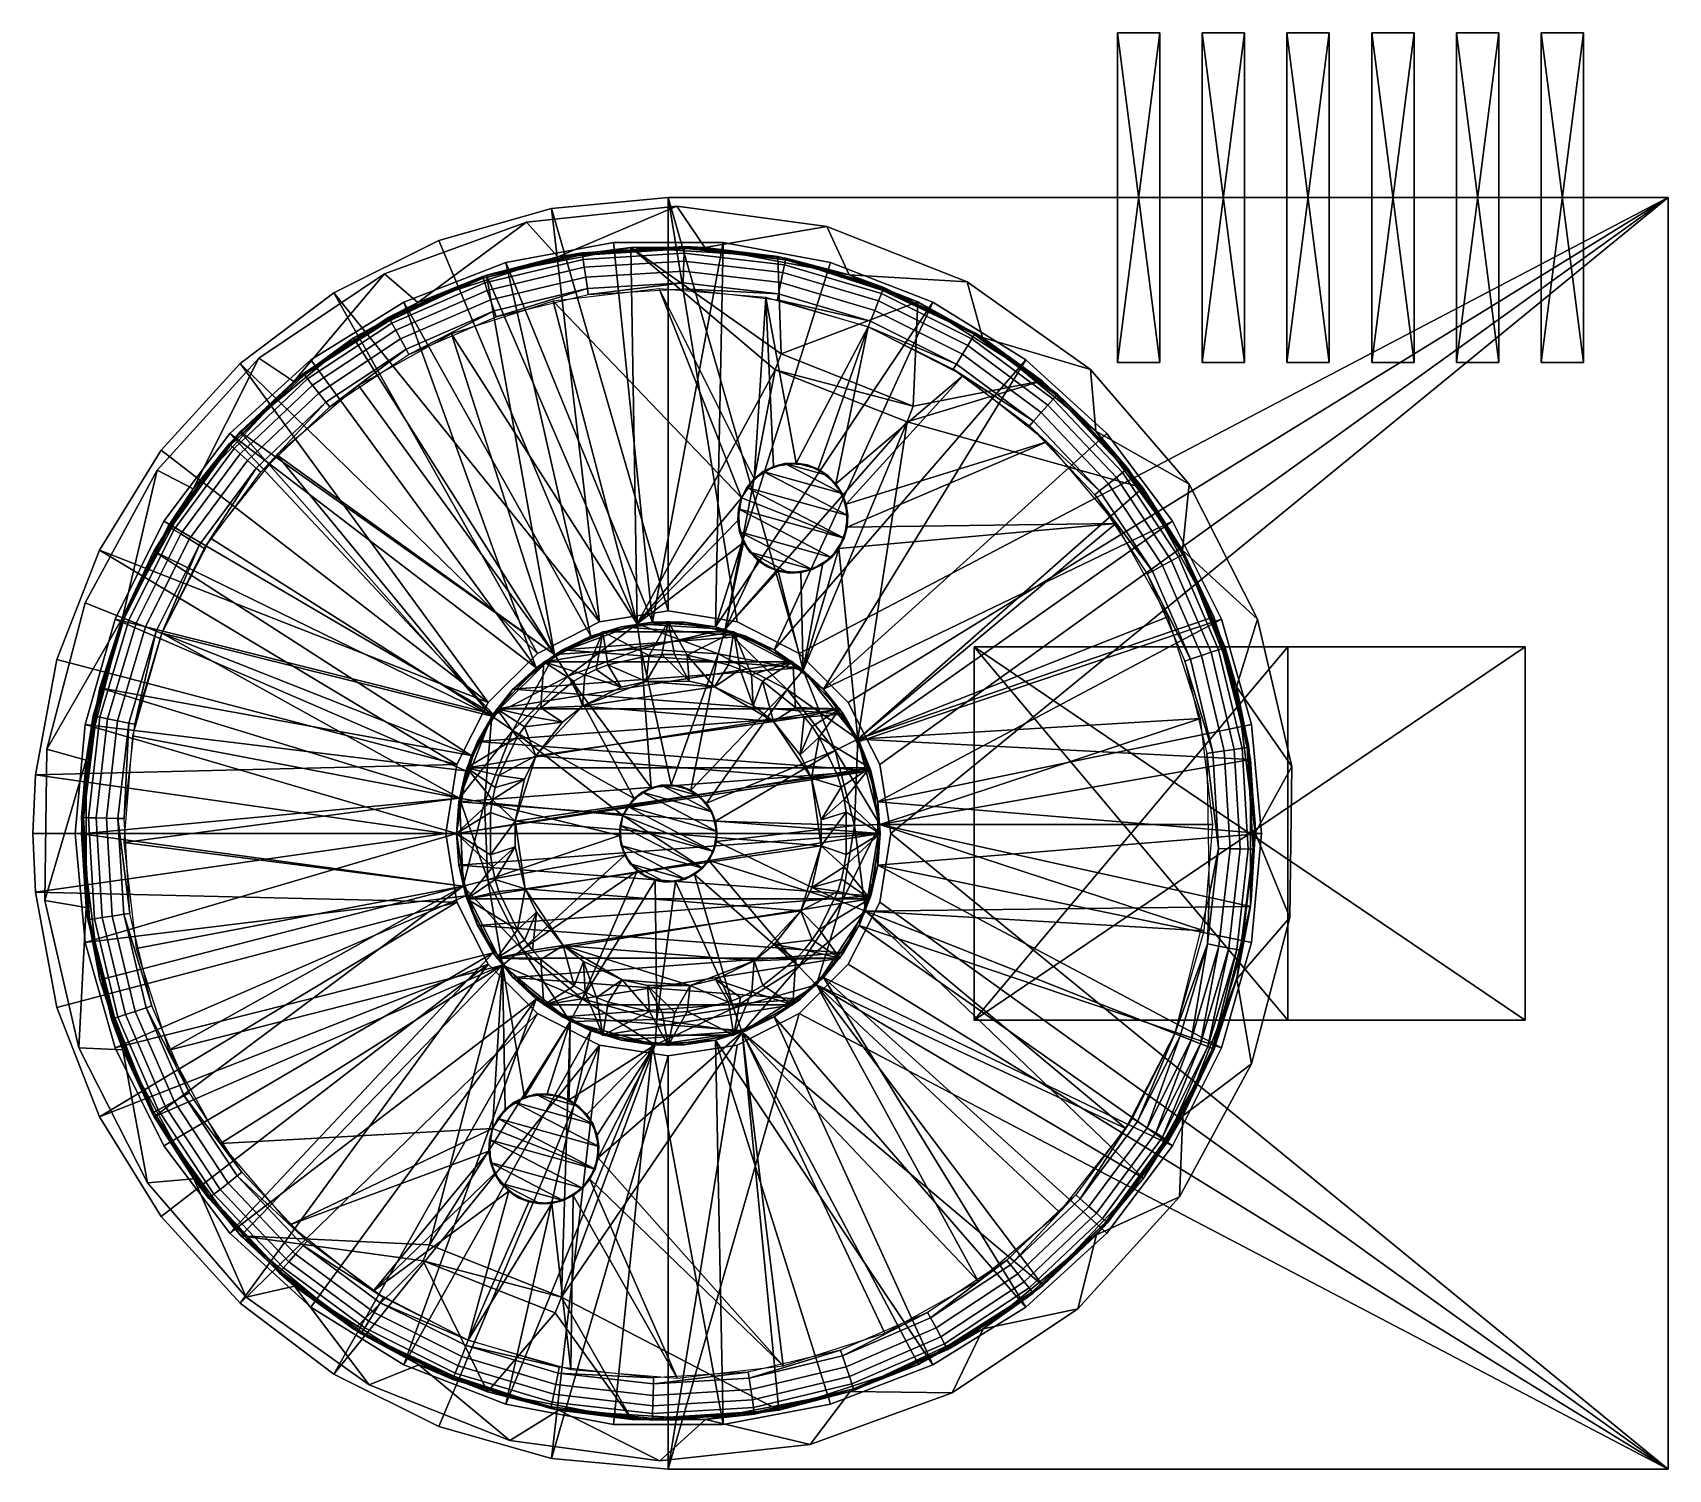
# Model space of a CAD drawing. Header units: metres. Extents: x -15 to 23.6, y -15 to 18.9.
import ezdxf

# ---------------------------------------------------------------- set-up
doc = ezdxf.new("R2010")
doc.units = ezdxf.units.M

msp = doc.modelspace()

# ---------------------------------------------------------------- linework, layer by layer
at = {"layer": 'MABUCHIRS_385withencoder', "color": 20}
for points in [[(10.6, 18.8889, -4.64), (10.6, 11.1111, -4.64), (10.6, 18.8889, -3.64)], [(10.6, 18.8889, -3.64), (10.6, 11.1111, -4.64), (10.6, 11.1111, -3.64)], [(11.6, 18.8889, -3.64), (10.6, 18.8889, -3.64), (11.6, 11.1111, -3.64)], [(11.6, 11.1111, -3.64), (10.6, 18.8889, -3.64), (10.6, 11.1111, -3.64)], [(11.6, 18.8889, -4.64), (10.6, 18.8889, -4.64), (11.6, 18.8889, -3.64)], [(11.6, 18.8889, -3.64), (10.6, 18.8889, -4.64), (10.6, 18.8889, -3.64)], [(11.6, 11.1111, -4.64), (10.6, 11.1111, -4.64), (11.6, 18.8889, -4.64)], [(11.6, 18.8889, -4.64), (10.6, 11.1111, -4.64), (10.6, 18.8889, -4.64)], [(11.6, 11.1111, -4.64), (11.6, 18.8889, -4.64), (11.6, 11.1111, -3.64)], [(11.6, 11.1111, -3.64), (11.6, 18.8889, -4.64), (11.6, 18.8889, -3.64)], [(12.6, 18.8889, -3.64), (13.6, 18.8889, -3.64), (12.6, 18.8889, -4.64)], [(12.6, 18.8889, -4.64), (13.6, 18.8889, -3.64), (13.6, 18.8889, -4.64)], [(12.6, 18.8889, -4.64), (13.6, 18.8889, -4.64), (12.6, 11.1111, -4.64)], [(12.6, 11.1111, -4.64), (13.6, 18.8889, -4.64), (13.6, 11.1111, -4.64)], [(12.6, 11.1111, -3.64), (13.6, 11.1111, -3.64), (12.6, 18.8889, -3.64)], [(12.6, 18.8889, -3.64), (13.6, 11.1111, -3.64), (13.6, 18.8889, -3.64)], [(12.6, 11.1111, -3.64), (12.6, 18.8889, -3.64), (12.6, 11.1111, -4.64)], [(12.6, 11.1111, -4.64), (12.6, 18.8889, -3.64), (12.6, 18.8889, -4.64)], [(13.6, 11.1111, -4.64), (13.6, 18.8889, -4.64), (13.6, 11.1111, -3.64)], [(13.6, 11.1111, -3.64), (13.6, 18.8889, -4.64), (13.6, 18.8889, -3.64)], [(14.6, 11.1111, -3.64), (15.6, 11.1111, -3.64), (14.6, 18.8889, -3.64)], [(14.6, 18.8889, -3.64), (15.6, 11.1111, -3.64), (15.6, 18.8889, -3.64)], [(14.6, 18.8889, -3.64), (15.6, 18.8889, -3.64), (14.6, 18.8889, -4.64)], [(14.6, 18.8889, -4.64), (15.6, 18.8889, -3.64), (15.6, 18.8889, -4.64)], [(14.6, 18.8889, -4.64), (15.6, 18.8889, -4.64), (14.6, 11.1111, -4.64)], [(14.6, 11.1111, -4.64), (15.6, 18.8889, -4.64), (15.6, 11.1111, -4.64)], [(14.6, 11.1111, -3.64), (14.6, 18.8889, -3.64), (14.6, 11.1111, -4.64)], [(14.6, 11.1111, -4.64), (14.6, 18.8889, -3.64), (14.6, 18.8889, -4.64)], [(15.6, 11.1111, -4.64), (15.6, 18.8889, -4.64), (15.6, 11.1111, -3.64)], [(15.6, 11.1111, -3.64), (15.6, 18.8889, -4.64), (15.6, 18.8889, -3.64)], [(16.6, 18.8889, -3.64), (17.6, 18.8889, -3.64), (16.6, 18.8889, -4.64)], [(16.6, 18.8889, -4.64), (17.6, 18.8889, -3.64), (17.6, 18.8889, -4.64)], [(16.6, 18.8889, -4.64), (17.6, 18.8889, -4.64), (16.6, 11.1111, -4.64)], [(16.6, 11.1111, -4.64), (17.6, 18.8889, -4.64), (17.6, 11.1111, -4.64)], [(16.6, 11.1111, -3.64), (17.6, 11.1111, -3.64), (16.6, 18.8889, -3.64)], [(16.6, 18.8889, -3.64), (17.6, 11.1111, -3.64), (17.6, 18.8889, -3.64)], [(16.6, 11.1111, -3.64), (16.6, 18.8889, -3.64), (16.6, 11.1111, -4.64)], [(16.6, 11.1111, -4.64), (16.6, 18.8889, -3.64), (16.6, 18.8889, -4.64)], [(17.6, 11.1111, -4.64), (17.6, 18.8889, -4.64), (17.6, 11.1111, -3.64)], [(17.6, 11.1111, -3.64), (17.6, 18.8889, -4.64), (17.6, 18.8889, -3.64)], [(18.6, 18.8889, -4.64), (19.6, 18.8889, -4.64), (18.6, 11.1111, -4.64)], [(18.6, 11.1111, -4.64), (19.6, 18.8889, -4.64), (19.6, 11.1111, -4.64)], [(18.6, 11.1111, -3.64), (19.6, 11.1111, -3.64), (18.6, 18.8889, -3.64)], [(18.6, 18.8889, -3.64), (19.6, 11.1111, -3.64), (19.6, 18.8889, -3.64)], [(18.6, 18.8889, -3.64), (19.6, 18.8889, -3.64), (18.6, 18.8889, -4.64)], [(18.6, 18.8889, -4.64), (19.6, 18.8889, -3.64), (19.6, 18.8889, -4.64)], [(18.6, 11.1111, -3.64), (18.6, 18.8889, -3.64), (18.6, 11.1111, -4.64)], [(18.6, 11.1111, -4.64), (18.6, 18.8889, -3.64), (18.6, 18.8889, -4.64)], [(19.6, 11.1111, -4.64), (19.6, 18.8889, -4.64), (19.6, 11.1111, -3.64)], [(19.6, 11.1111, -3.64), (19.6, 18.8889, -4.64), (19.6, 18.8889, -3.64)], [(20.6, 11.1111, -3.64), (20.6, 18.8889, -3.64), (20.6, 11.1111, -4.64)], [(20.6, 11.1111, -4.64), (20.6, 18.8889, -3.64), (20.6, 18.8889, -4.64)], [(20.6, 18.8889, -3.64), (21.6, 18.8889, -3.64), (20.6, 18.8889, -4.64)], [(20.6, 18.8889, -4.64), (21.6, 18.8889, -3.64), (21.6, 18.8889, -4.64)], [(20.6, 18.8889, -4.64), (21.6, 18.8889, -4.64), (20.6, 11.1111, -4.64)], [(20.6, 11.1111, -4.64), (21.6, 18.8889, -4.64), (21.6, 11.1111, -4.64)], [(20.6, 11.1111, -3.64), (21.6, 11.1111, -3.64), (20.6, 18.8889, -3.64)], [(20.6, 18.8889, -3.64), (21.6, 11.1111, -3.64), (21.6, 18.8889, -3.64)], [(21.6, 11.1111, -4.64), (21.6, 18.8889, -4.64), (21.6, 11.1111, -3.64)], [(21.6, 11.1111, -3.64), (21.6, 18.8889, -4.64), (21.6, 18.8889, -3.64)], [(11.6, 11.1111, -3.64), (10.6, 11.1111, -3.64), (11.6, 11.1111, -4.64)], [(11.6, 11.1111, -4.64), (10.6, 11.1111, -3.64), (10.6, 11.1111, -4.64)], [(12.6, 11.1111, -4.64), (13.6, 11.1111, -4.64), (12.6, 11.1111, -3.64)], [(12.6, 11.1111, -3.64), (13.6, 11.1111, -4.64), (13.6, 11.1111, -3.64)], [(14.6, 11.1111, -4.64), (15.6, 11.1111, -4.64), (14.6, 11.1111, -3.64)], [(14.6, 11.1111, -3.64), (15.6, 11.1111, -4.64), (15.6, 11.1111, -3.64)], [(16.6, 11.1111, -4.64), (17.6, 11.1111, -4.64), (16.6, 11.1111, -3.64)], [(16.6, 11.1111, -3.64), (17.6, 11.1111, -4.64), (17.6, 11.1111, -3.64)], [(18.6, 11.1111, -4.64), (19.6, 11.1111, -4.64), (18.6, 11.1111, -3.64)], [(18.6, 11.1111, -3.64), (19.6, 11.1111, -4.64), (19.6, 11.1111, -3.64)], [(20.6, 11.1111, -4.64), (21.6, 11.1111, -4.64), (20.6, 11.1111, -3.64)], [(20.6, 11.1111, -3.64), (21.6, 11.1111, -4.64), (21.6, 11.1111, -3.64)]]:
    msp.add_3dface(points, dxfattribs=at)
at = {"layer": 'MABUCHIRS_385withencoder', "color": 74}
for points in [[(-5.41862, 13.9871, -3.64), (-5.41862, 13.9871, -2.14), (-2.75624, 14.7446, -2.14)], [(-2.75624, 14.7446, -3.64), (-5.41862, 13.9871, -3.64), (-2.75624, 14.7446, -2.14)], [(-5.41862, 13.9871, -3.64), (-2.75624, 14.7446, -3.64), (-1.62234, 4.99305, -3.64)], [(-5.41862, 13.9871, -2.14), (-1.62234, 4.99305, -2.14), (-2.75624, 14.7446, -2.14)], [(-2.75624, 14.7446, -3.64), (-2.75624, 14.7446, -2.14), (0, 15, -2.14)], [(0, 15, -3.64), (-2.75624, 14.7446, -3.64), (0, 15, -2.14)], [(-2.75624, 14.7446, -3.64), (0, 15, -3.64), (0, 5.25, -3.64)], [(-2.75624, 14.7446, -2.14), (0, 5.25, -2.14), (0, 15, -2.14)], [(-2.75624, 14.7446, -3.64), (0, 5.25, -3.64), (-1.62234, 4.99305, -3.64)], [(-1.62234, 4.99305, -2.14), (0, 5.25, -2.14), (-2.75624, 14.7446, -2.14)], [(3.08587, 4.24734, -3.64), (0, 15, -3.64), (23.6, 15, -3.64)], [(3.08587, 4.24734, -3.64), (1.62234, 4.99305, -3.64), (0, 15, -3.64)], [(0, 15, -3.64), (1.62234, 4.99305, -3.64), (0, 5.25, -3.64)], [(0, 15, -2.14), (0, 5.25, -2.14), (1.62234, 4.99305, -2.14)], [(3.08587, 4.24734, -2.14), (0, 15, -2.14), (1.62234, 4.99305, -2.14)], [(3.08587, 4.24734, -2.14), (23.6, 15, -2.14), (0, 15, -2.14)], [(23.6, 15, -3.64), (0, 15, -3.64), (23.6, 15, -2.14)], [(23.6, 15, -2.14), (0, 15, -3.64), (0, 15, -2.14)], [(3.08587, 4.24734, -3.64), (23.6, 15, -3.64), (4.24734, 3.08587, -3.64)], [(3.08587, 4.24734, -2.14), (4.24734, 3.08587, -2.14), (23.6, 15, -2.14)], [(23.6, 15, -3.64), (4.99305, 1.62234, -3.64), (4.24734, 3.08587, -3.64)], [(23.6, 15, -2.14), (4.24734, 3.08587, -2.14), (4.99305, 1.62234, -2.14)], [(5.25, 0, -3.64), (4.99305, 1.62234, -3.64), (23.6, 15, -3.64)], [(5.25, 0, -2.14), (23.6, 15, -2.14), (4.99305, 1.62234, -2.14)], [(5.25, 0, -3.64), (23.6, 15, -3.64), (23.6, -15, -3.64)], [(5.25, 0, -2.14), (23.6, -15, -2.14), (23.6, 15, -2.14)], [(23.6, -15, -3.64), (23.6, 15, -3.64), (23.6, -15, -2.14)], [(23.6, -15, -2.14), (23.6, 15, -3.64), (23.6, 15, -2.14)], [(-7.89648, 12.7533, -3.64), (-7.89648, 12.7533, -2.14), (-5.41862, 13.9871, -2.14)], [(-5.41862, 13.9871, -3.64), (-7.89648, 12.7533, -3.64), (-5.41862, 13.9871, -2.14)], [(-5.41862, 13.9871, -3.64), (-1.62234, 4.99305, -3.64), (-7.89648, 12.7533, -3.64)], [(-5.41862, 13.9871, -2.14), (-7.89648, 12.7533, -2.14), (-1.62234, 4.99305, -2.14)], [(-10.1054, 11.0851, -3.64), (-10.1054, 11.0851, -2.14), (-7.89648, 12.7533, -2.14)], [(-7.89648, 12.7533, -3.64), (-10.1054, 11.0851, -3.64), (-7.89648, 12.7533, -2.14)], [(-7.89648, 12.7533, -3.64), (-3.08587, 4.24734, -3.64), (-10.1054, 11.0851, -3.64)], [(-10.1054, 11.0851, -2.14), (-3.08587, 4.24734, -2.14), (-7.89648, 12.7533, -2.14)], [(-1.62234, 4.99305, -3.64), (-3.08587, 4.24734, -3.64), (-7.89648, 12.7533, -3.64)], [(-7.89648, 12.7533, -2.14), (-3.08587, 4.24734, -2.14), (-1.62234, 4.99305, -2.14)], [(-11.9703, 9.03952, -3.64), (-11.9703, 9.03952, -2.14), (-10.1054, 11.0851, -2.14)], [(-10.1054, 11.0851, -3.64), (-11.9703, 9.03952, -3.64), (-10.1054, 11.0851, -2.14)], [(-11.9703, 9.03952, -3.64), (-10.1054, 11.0851, -3.64), (-4.24734, 3.08587, -3.64)], [(-4.24734, 3.08587, -2.14), (-10.1054, 11.0851, -2.14), (-11.9703, 9.03952, -2.14)], [(-10.1054, 11.0851, -3.64), (-3.08587, 4.24734, -3.64), (-4.24734, 3.08587, -3.64)], [(-4.24734, 3.08587, -2.14), (-3.08587, 4.24734, -2.14), (-10.1054, 11.0851, -2.14)], [(-13.4274, 6.68608, -3.64), (-13.4274, 6.68608, -2.14), (-11.9703, 9.03952, -2.14)], [(-11.9703, 9.03952, -3.64), (-13.4274, 6.68608, -3.64), (-11.9703, 9.03952, -2.14)], [(-11.9703, 9.03952, -3.64), (-4.24734, 3.08587, -3.64), (-13.4274, 6.68608, -3.64)], [(-4.24734, 3.08587, -2.14), (-11.9703, 9.03952, -2.14), (-13.4274, 6.68608, -2.14)], [(-14.4274, 4.10494, -2.14), (-13.4274, 6.68608, -2.14), (-14.4274, 4.10494, -3.64)], [(-14.4274, 4.10494, -3.64), (-13.4274, 6.68608, -2.14), (-13.4274, 6.68608, -3.64)], [(-13.4274, 6.68608, -3.64), (-4.99305, 1.62234, -3.64), (-14.4274, 4.10494, -3.64)], [(-13.4274, 6.68608, -2.14), (-14.4274, 4.10494, -2.14), (-4.99305, 1.62234, -2.14)], [(-4.24734, 3.08587, -3.64), (-4.99305, 1.62234, -3.64), (-13.4274, 6.68608, -3.64)], [(-4.24734, 3.08587, -2.14), (-13.4274, 6.68608, -2.14), (-4.99305, 1.62234, -2.14)], [(-1.62234, 4.99305, -2.14), (-1.62234, 4.99305, -3.64), (0, 5.25, -3.64)], [(0, 5.25, -2.14), (-1.62234, 4.99305, -2.14), (0, 5.25, -3.64)], [(0, 5.25, -2.14), (0, 5.25, -3.64), (1.62234, 4.99305, -3.64)], [(1.62234, 4.99305, -2.14), (0, 5.25, -2.14), (1.62234, 4.99305, -3.64)], [(-3.08587, 4.24734, -2.14), (-3.08587, 4.24734, -3.64), (-1.62234, 4.99305, -3.64)], [(-1.62234, 4.99305, -2.14), (-3.08587, 4.24734, -2.14), (-1.62234, 4.99305, -3.64)], [(1.62234, 4.99305, -2.14), (1.62234, 4.99305, -3.64), (3.08587, 4.24734, -3.64)], [(3.08587, 4.24734, -2.14), (1.62234, 4.99305, -2.14), (3.08587, 4.24734, -3.64)], [(-4.24734, 3.08587, -2.14), (-4.24734, 3.08587, -3.64), (-3.08587, 4.24734, -3.64)], [(-3.08587, 4.24734, -2.14), (-4.24734, 3.08587, -2.14), (-3.08587, 4.24734, -3.64)], [(3.08587, 4.24734, -2.14), (3.08587, 4.24734, -3.64), (4.24734, 3.08587, -3.64)], [(4.24734, 3.08587, -2.14), (3.08587, 4.24734, -2.14), (4.24734, 3.08587, -3.64)], [(-14.4274, 4.10494, -2.14), (-14.936, 1.38403, -3.64), (-14.936, 1.38403, -2.14)], [(-14.4274, 4.10494, -2.14), (-14.4274, 4.10494, -3.64), (-14.936, 1.38403, -3.64)], [(-14.4274, 4.10494, -3.64), (-4.99305, 1.62234, -3.64), (-14.936, 1.38403, -3.64)], [(-14.4274, 4.10494, -2.14), (-14.936, 1.38403, -2.14), (-4.99305, 1.62234, -2.14)], [(-4.99305, 1.62234, -3.64), (-4.24734, 3.08587, -3.64), (-4.99305, 1.62234, -2.14)], [(-4.99305, 1.62234, -2.14), (-4.24734, 3.08587, -3.64), (-4.24734, 3.08587, -2.14)], [(4.24734, 3.08587, -2.14), (4.24734, 3.08587, -3.64), (4.99305, 1.62234, -3.64)], [(4.99305, 1.62234, -2.14), (4.24734, 3.08587, -2.14), (4.99305, 1.62234, -3.64)], [(-14.936, 1.38403, -3.64), (-4.99305, 1.62234, -3.64), (-5.25, 0, -3.64)], [(-4.99305, 1.62234, -2.14), (-14.936, 1.38403, -2.14), (-5.25, 0, -2.14)], [(-4.99305, 1.62234, -3.64), (-5.25, 0, -2.14), (-5.25, 0, -3.64)], [(-4.99305, 1.62234, -3.64), (-4.99305, 1.62234, -2.14), (-5.25, 0, -2.14)], [(4.99305, 1.62234, -2.14), (4.99305, 1.62234, -3.64), (5.25, 0, -3.64)], [(5.25, 0, -2.14), (4.99305, 1.62234, -2.14), (5.25, 0, -3.64)], [(-15, 0, -3.64), (-15, 0, -2.14), (-14.936, 1.38403, -3.64)], [(-14.936, 1.38403, -3.64), (-15, 0, -2.14), (-14.936, 1.38403, -2.14)], [(-15, 0, -3.64), (-14.936, 1.38403, -3.64), (-5.25, 0, -3.64)], [(-15, 0, -2.14), (-5.25, 0, -2.14), (-14.936, 1.38403, -2.14)], [(-14.936, -1.38403, -3.64), (-14.936, -1.38403, -2.14), (-15, 0, -3.64)], [(-14.936, -1.38403, -2.14), (-15, 0, -2.14), (-15, 0, -3.64)], [(-15, 0, -3.64), (-5.25, 0, -3.64), (-14.936, -1.38403, -3.64)], [(-15, 0, -2.14), (-14.936, -1.38403, -2.14), (-5.25, 0, -2.14)], [(-4.99305, -1.62234, -3.64), (-14.936, -1.38403, -3.64), (-5.25, 0, -3.64)], [(-14.936, -1.38403, -2.14), (-4.99305, -1.62234, -2.14), (-5.25, 0, -2.14)], [(-4.99305, -1.62234, -2.14), (-4.99305, -1.62234, -3.64), (-5.25, 0, -3.64)], [(-5.25, 0, -2.14), (-4.99305, -1.62234, -2.14), (-5.25, 0, -3.64)], [(5.25, 0, -3.64), (23.6, -15, -3.64), (4.99305, -1.62234, -3.64)], [(5.25, 0, -2.14), (4.99305, -1.62234, -2.14), (23.6, -15, -2.14)], [(5.25, 0, -2.14), (5.25, 0, -3.64), (4.99305, -1.62234, -3.64)], [(4.99305, -1.62234, -2.14), (5.25, 0, -2.14), (4.99305, -1.62234, -3.64)], [(-14.4274, -4.10494, -3.64), (-14.4274, -4.10494, -2.14), (-14.936, -1.38403, -2.14)], [(-14.936, -1.38403, -3.64), (-14.4274, -4.10494, -3.64), (-14.936, -1.38403, -2.14)], [(-14.4274, -4.10494, -3.64), (-14.936, -1.38403, -3.64), (-4.99305, -1.62234, -3.64)], [(-14.4274, -4.10494, -2.14), (-4.99305, -1.62234, -2.14), (-14.936, -1.38403, -2.14)], [(-13.4274, -6.68608, -3.64), (-14.4274, -4.10494, -3.64), (-4.99305, -1.62234, -3.64)], [(-13.4274, -6.68608, -2.14), (-4.99305, -1.62234, -2.14), (-14.4274, -4.10494, -2.14)], [(-4.24734, -3.08587, -3.64), (-13.4274, -6.68608, -3.64), (-4.99305, -1.62234, -3.64)], [(-4.24734, -3.08587, -2.14), (-4.99305, -1.62234, -2.14), (-13.4274, -6.68608, -2.14)], [(-4.24734, -3.08587, -2.14), (-4.24734, -3.08587, -3.64), (-4.99305, -1.62234, -3.64)], [(-4.99305, -1.62234, -2.14), (-4.24734, -3.08587, -2.14), (-4.99305, -1.62234, -3.64)], [(23.6, -15, -3.64), (4.24734, -3.08587, -3.64), (4.99305, -1.62234, -3.64)], [(23.6, -15, -2.14), (4.99305, -1.62234, -2.14), (4.24734, -3.08587, -2.14)], [(4.99305, -1.62234, -2.14), (4.99305, -1.62234, -3.64), (4.24734, -3.08587, -3.64)], [(4.24734, -3.08587, -2.14), (4.99305, -1.62234, -2.14), (4.24734, -3.08587, -3.64)], [(-4.24734, -3.08587, -3.64), (-11.9703, -9.03952, -3.64), (-13.4274, -6.68608, -3.64)], [(-11.9703, -9.03952, -2.14), (-4.24734, -3.08587, -2.14), (-13.4274, -6.68608, -2.14)], [(-4.24734, -3.08587, -3.64), (-10.1054, -11.0851, -3.64), (-11.9703, -9.03952, -3.64)], [(-11.9703, -9.03952, -2.14), (-10.1054, -11.0851, -2.14), (-4.24734, -3.08587, -2.14)], [(-4.24734, -3.08587, -3.64), (-3.08587, -4.24734, -3.64), (-10.1054, -11.0851, -3.64)], [(-10.1054, -11.0851, -2.14), (-3.08587, -4.24734, -2.14), (-4.24734, -3.08587, -2.14)], [(-3.08587, -4.24734, -2.14), (-3.08587, -4.24734, -3.64), (-4.24734, -3.08587, -3.64)], [(-4.24734, -3.08587, -2.14), (-3.08587, -4.24734, -2.14), (-4.24734, -3.08587, -3.64)], [(3.08587, -4.24734, -3.64), (4.24734, -3.08587, -3.64), (23.6, -15, -3.64)], [(3.08587, -4.24734, -2.14), (23.6, -15, -2.14), (4.24734, -3.08587, -2.14)], [(4.24734, -3.08587, -2.14), (4.24734, -3.08587, -3.64), (3.08587, -4.24734, -3.64)], [(3.08587, -4.24734, -2.14), (4.24734, -3.08587, -2.14), (3.08587, -4.24734, -3.64)], [(-13.4274, -6.68608, -3.64), (-13.4274, -6.68608, -2.14), (-14.4274, -4.10494, -2.14)], [(-14.4274, -4.10494, -3.64), (-13.4274, -6.68608, -3.64), (-14.4274, -4.10494, -2.14)], [(-10.1054, -11.0851, -3.64), (-3.08587, -4.24734, -3.64), (-7.89648, -12.7533, -3.64)], [(-7.89648, -12.7533, -2.14), (-3.08587, -4.24734, -2.14), (-10.1054, -11.0851, -2.14)], [(-7.89648, -12.7533, -3.64), (-3.08587, -4.24734, -3.64), (-1.62234, -4.99305, -3.64)], [(-1.62234, -4.99305, -2.14), (-3.08587, -4.24734, -2.14), (-7.89648, -12.7533, -2.14)], [(-1.62234, -4.99305, -2.14), (-1.62234, -4.99305, -3.64), (-3.08587, -4.24734, -3.64)], [(-3.08587, -4.24734, -2.14), (-1.62234, -4.99305, -2.14), (-3.08587, -4.24734, -3.64)], [(3.08587, -4.24734, -3.64), (0, -15, -3.64), (1.62234, -4.99305, -3.64)], [(3.08587, -4.24734, -3.64), (23.6, -15, -3.64), (0, -15, -3.64)], [(3.08587, -4.24734, -2.14), (0, -15, -2.14), (23.6, -15, -2.14)], [(3.08587, -4.24734, -2.14), (1.62234, -4.99305, -2.14), (0, -15, -2.14)], [(3.08587, -4.24734, -2.14), (3.08587, -4.24734, -3.64), (1.62234, -4.99305, -3.64)], [(1.62234, -4.99305, -2.14), (3.08587, -4.24734, -2.14), (1.62234, -4.99305, -3.64)], [(-5.41862, -13.9871, -3.64), (-7.89648, -12.7533, -3.64), (-1.62234, -4.99305, -3.64)], [(-5.41862, -13.9871, -2.14), (-1.62234, -4.99305, -2.14), (-7.89648, -12.7533, -2.14)], [(-5.41862, -13.9871, -3.64), (-1.62234, -4.99305, -3.64), (-2.75624, -14.7446, -3.64)], [(-5.41862, -13.9871, -2.14), (-2.75624, -14.7446, -2.14), (-1.62234, -4.99305, -2.14)], [(-1.62234, -4.99305, -3.64), (0, -5.25, -3.64), (-2.75624, -14.7446, -3.64)], [(-2.75624, -14.7446, -2.14), (0, -5.25, -2.14), (-1.62234, -4.99305, -2.14)], [(0, -5.25, -2.14), (0, -5.25, -3.64), (-1.62234, -4.99305, -3.64)], [(-1.62234, -4.99305, -2.14), (0, -5.25, -2.14), (-1.62234, -4.99305, -3.64)], [(0, -15, -3.64), (0, -5.25, -3.64), (1.62234, -4.99305, -3.64)], [(0, -15, -2.14), (1.62234, -4.99305, -2.14), (0, -5.25, -2.14)], [(1.62234, -4.99305, -2.14), (1.62234, -4.99305, -3.64), (0, -5.25, -3.64)], [(0, -5.25, -2.14), (1.62234, -4.99305, -2.14), (0, -5.25, -3.64)], [(-2.75624, -14.7446, -3.64), (0, -5.25, -3.64), (0, -15, -3.64)], [(-2.75624, -14.7446, -2.14), (0, -15, -2.14), (0, -5.25, -2.14)], [(-11.9703, -9.03952, -3.64), (-11.9703, -9.03952, -2.14), (-13.4274, -6.68608, -2.14)], [(-13.4274, -6.68608, -3.64), (-11.9703, -9.03952, -3.64), (-13.4274, -6.68608, -2.14)], [(-10.1054, -11.0851, -3.64), (-10.1054, -11.0851, -2.14), (-11.9703, -9.03952, -2.14)], [(-11.9703, -9.03952, -3.64), (-10.1054, -11.0851, -3.64), (-11.9703, -9.03952, -2.14)], [(-7.89648, -12.7533, -3.64), (-7.89648, -12.7533, -2.14), (-10.1054, -11.0851, -2.14)], [(-10.1054, -11.0851, -3.64), (-7.89648, -12.7533, -3.64), (-10.1054, -11.0851, -2.14)], [(-5.41862, -13.9871, -3.64), (-5.41862, -13.9871, -2.14), (-7.89648, -12.7533, -2.14)], [(-7.89648, -12.7533, -3.64), (-5.41862, -13.9871, -3.64), (-7.89648, -12.7533, -2.14)], [(-2.75624, -14.7446, -3.64), (-2.75624, -14.7446, -2.14), (-5.41862, -13.9871, -2.14)], [(-5.41862, -13.9871, -3.64), (-2.75624, -14.7446, -3.64), (-5.41862, -13.9871, -2.14)], [(0, -15, -2.14), (-2.75624, -14.7446, -2.14), (0, -15, -3.64)], [(0, -15, -3.64), (-2.75624, -14.7446, -2.14), (-2.75624, -14.7446, -3.64)], [(0, -15, -3.64), (23.6, -15, -3.64), (0, -15, -2.14)], [(0, -15, -2.14), (23.6, -15, -3.64), (23.6, -15, -2.14)]]:
    msp.add_3dface(points, dxfattribs=at)
at = {"layer": 'MABUCHIRS_385withencoder', "color": 251}
for points in [[(-3.34488, 14.4171, 12.9), (0.202547, 14.7986, 12.9), (-2.6063, 13.6026, 12.9)], [(0.202547, 14.7986, 32.9), (-3.34488, 14.4171, 32.9), (-2.6063, 13.6026, 32.9)], [(0.202547, 14.7986, 32.9), (0.202547, 14.7986, 12.9), (-3.34488, 14.4171, 12.9)], [(-3.34488, 14.4171, 32.9), (0.202547, 14.7986, 32.9), (-3.34488, 14.4171, 12.9)], [(0.202547, 14.7986, 12.9), (0.858402, 13.8234, 12.9), (-2.6063, 13.6026, 12.9)], [(0.202547, 14.7986, 32.9), (-2.6063, 13.6026, 32.9), (0.858402, 13.8234, 32.9)], [(0.202547, 14.7986, 12.9), (3.7382, 14.3201, 12.9), (0.858402, 13.8234, 12.9)], [(3.7382, 14.3201, 32.9), (0.202547, 14.7986, 32.9), (0.858402, 13.8234, 32.9)], [(3.7382, 14.3201, 32.9), (3.7382, 14.3201, 12.9), (0.202547, 14.7986, 12.9)], [(0.202547, 14.7986, 32.9), (3.7382, 14.3201, 32.9), (0.202547, 14.7986, 12.9)], [(-6.69791, 13.1977, 12.9), (-3.34488, 14.4171, 12.9), (-5.90724, 12.5271, 12.9)], [(-3.34488, 14.4171, 32.9), (-6.69791, 13.1977, 32.9), (-5.90724, 12.5271, 32.9)], [(-3.34488, 14.4171, 32.9), (-3.34488, 14.4171, 12.9), (-6.69791, 13.1977, 12.9)], [(-6.69791, 13.1977, 32.9), (-3.34488, 14.4171, 32.9), (-6.69791, 13.1977, 12.9)], [(-3.34488, 14.4171, 12.9), (-2.6063, 13.6026, 12.9), (-5.90724, 12.5271, 12.9)], [(-3.34488, 14.4171, 32.9), (-5.90724, 12.5271, 32.9), (-2.6063, 13.6026, 32.9)], [(3.7382, 14.3201, 12.9), (4.26917, 13.1756, 12.9), (0.858402, 13.8234, 12.9)], [(3.7382, 14.3201, 32.9), (0.858402, 13.8234, 32.9), (4.26917, 13.1756, 32.9)], [(3.7382, 14.3201, 12.9), (7.05661, 13.0094, 12.9), (4.26917, 13.1756, 12.9)], [(7.05661, 13.0094, 32.9), (3.7382, 14.3201, 32.9), (4.26917, 13.1756, 32.9)], [(7.05661, 13.0094, 32.9), (7.05661, 13.0094, 12.9), (3.7382, 14.3201, 12.9)], [(3.7382, 14.3201, 32.9), (7.05661, 13.0094, 32.9), (3.7382, 14.3201, 12.9)], [(-2.6063, 13.6026, 32.9), (-5.90724, 12.5271, 32.9), (-4.38243, 13.1384, 36.8)], [(-5.90724, 12.5271, 12.9), (-2.6063, 13.6026, 12.9), (-4.2906, 13.1686)], [(-2.0344, 13.6998, 36.8), (-2.6063, 13.6026, 32.9), (-4.38243, 13.1384, 36.8)], [(-4.38243, 13.1384, 36.8), (-4.36961, 13.0999, 37.0817), (-2.0344, 13.6998, 36.8)], [(-4.36961, 13.0999, 37.0817), (-2.02845, 13.6597, 37.0817), (-2.0344, 13.6998, 36.8)], [(-4.3322, 12.9878, 37.3406), (-2.01108, 13.5427, 37.3406), (-2.02845, 13.6597, 37.0817), (-4.36961, 13.0999, 37.0817)], [(-4.3322, 12.9878, 37.3406), (-4.27322, 12.811, 37.5558), (-1.9837, 13.3584, 37.5558), (-2.01108, 13.5427, 37.3406)], [(-0.880894, 13.822), (-0.734439, 4.94577), (-4.2906, 13.1686)], [(-2.6063, 13.6026, 12.9), (-0.880894, 13.822), (-4.2906, 13.1686)], [(0.375451, 13.8449, 36.8), (0.858402, 13.8234, 32.9), (-2.6063, 13.6026, 32.9)], [(-2.0344, 13.6998, 36.8), (0.375451, 13.8449, 36.8), (-2.6063, 13.6026, 32.9)], [(-2.6063, 13.6026, 12.9), (0.858402, 13.8234, 12.9), (-0.880894, 13.822)], [(-2.02845, 13.6597, 37.0817), (0.375451, 13.8449, 36.8), (-2.0344, 13.6998, 36.8)], [(0.374353, 13.8044, 37.0817), (0.375451, 13.8449, 36.8), (-2.02845, 13.6597, 37.0817)], [(0.371148, 13.6862, 37.3406), (0.374353, 13.8044, 37.0817), (-2.02845, 13.6597, 37.0817), (-2.01108, 13.5427, 37.3406)], [(-2.01108, 13.5427, 37.3406), (-1.9837, 13.3584, 37.5558), (0.366095, 13.4999, 37.5558), (0.371148, 13.6862, 37.3406)], [(0.858402, 13.8234, 12.9), (2.58416, 13.6068), (-0.880894, 13.822)], [(2.51991, 10.9392), (-0.734439, 4.94577), (-0.880894, 13.822)], [(2.66686, 11.3112), (-0.880894, 13.822), (2.58416, 13.6068)], [(2.66686, 11.3112), (2.51991, 10.9392), (-0.880894, 13.822)], [(2.70477, 13.2312, 37.5558), (2.7421, 13.4138, 37.3406), (0.371148, 13.6862, 37.3406), (0.366095, 13.4999, 37.5558)], [(0.374353, 13.8044, 37.0817), (0.371148, 13.6862, 37.3406), (2.7421, 13.4138, 37.3406), (2.76578, 13.5297, 37.0817)], [(2.77389, 13.5694, 36.8), (0.375451, 13.8449, 36.8), (0.374353, 13.8044, 37.0817)], [(2.76578, 13.5297, 37.0817), (2.77389, 13.5694, 36.8), (0.374353, 13.8044, 37.0817)], [(0.375451, 13.8449, 36.8), (2.77389, 13.5694, 36.8), (0.858402, 13.8234, 32.9)], [(2.77389, 13.5694, 36.8), (4.26917, 13.1756, 32.9), (0.858402, 13.8234, 32.9)], [(0.858402, 13.8234, 12.9), (4.26917, 13.1756, 12.9), (2.58416, 13.6068)], [(5.88685, 12.5366), (2.66686, 11.3112), (2.58416, 13.6068)], [(4.26917, 13.1756, 12.9), (5.88685, 12.5366), (2.58416, 13.6068)], [(5.07317, 12.8439, 37.0817), (2.76578, 13.5297, 37.0817), (2.7421, 13.4138, 37.3406), (5.02973, 12.7339, 37.3406)], [(5.08805, 12.8815, 36.8), (2.77389, 13.5694, 36.8), (2.76578, 13.5297, 37.0817)], [(5.08805, 12.8815, 36.8), (2.76578, 13.5297, 37.0817), (5.07317, 12.8439, 37.0817)], [(5.08805, 12.8815, 36.8), (4.26917, 13.1756, 32.9), (2.77389, 13.5694, 36.8)], [(-9.66169, 11.2112, 12.9), (-6.69791, 13.1977, 12.9), (-8.837, 10.6644, 12.9)], [(-9.66169, 11.2112, 32.9), (-8.837, 10.6644, 32.9), (-6.69791, 13.1977, 32.9)], [(-6.69791, 13.1977, 32.9), (-6.69791, 13.1977, 12.9), (-9.66169, 11.2112, 12.9)], [(-9.66169, 11.2112, 32.9), (-6.69791, 13.1977, 32.9), (-9.66169, 11.2112, 12.9)], [(-6.69791, 13.1977, 12.9), (-5.90724, 12.5271, 12.9), (-8.837, 10.6644, 12.9)], [(-6.69791, 13.1977, 32.9), (-8.837, 10.6644, 32.9), (-5.90724, 12.5271, 32.9)], [(-7.43071, 11.6879), (-4.2906, 13.1686), (-2.68257, 4.21946)], [(-5.90724, 12.5271, 12.9), (-4.2906, 13.1686), (-7.43071, 11.6879)], [(-4.38243, 13.1384, 36.8), (-5.90724, 12.5271, 32.9), (-6.5973, 12.1778, 36.8)], [(-4.38243, 13.1384, 36.8), (-6.5973, 12.1778, 36.8), (-6.57801, 12.1422, 37.0817)], [(-4.38243, 13.1384, 36.8), (-6.57801, 12.1422, 37.0817), (-4.36961, 13.0999, 37.0817)], [(-4.2906, 13.1686), (-0.734439, 4.94577), (-2.68257, 4.21946)], [(-1.94853, 13.1215, 37.7096), (-1.9837, 13.3584, 37.5558), (-4.27322, 12.811, 37.5558), (-4.19745, 12.5838, 37.7096)], [(-1.9837, 13.3584, 37.5558), (-1.94853, 13.1215, 37.7096), (0.359604, 13.2605, 37.7096), (0.366095, 13.4999, 37.5558)], [(0.359604, 13.2605, 37.7096), (-1.94853, 13.1215, 37.7096), (-1.90841, 12.8514, 37.7898), (0.3522, 12.9875, 37.7898)], [(0.3522, 12.9875, 37.7898), (2.60211, 12.7291, 37.7898), (2.65681, 12.9966, 37.7096), (0.359604, 13.2605, 37.7096)], [(0.366095, 13.4999, 37.5558), (0.359604, 13.2605, 37.7096), (2.65681, 12.9966, 37.7096), (2.70477, 13.2312, 37.5558)], [(4.96125, 12.5605, 37.5558), (2.70477, 13.2312, 37.5558), (2.65681, 12.9966, 37.7096), (4.87329, 12.3378, 37.7096)], [(2.7421, 13.4138, 37.3406), (2.70477, 13.2312, 37.5558), (4.96125, 12.5605, 37.5558), (5.02973, 12.7339, 37.3406)], [(7.41168, 11.7, 32.9), (4.26917, 13.1756, 32.9), (5.08805, 12.8815, 36.8)], [(7.05661, 13.0094, 12.9), (7.41168, 11.7, 12.9), (4.26917, 13.1756, 12.9)], [(7.05661, 13.0094, 32.9), (4.26917, 13.1756, 32.9), (7.41168, 11.7, 32.9)], [(4.26917, 13.1756, 12.9), (7.41168, 11.7, 12.9), (5.88685, 12.5366)], [(-4.36961, 13.0999, 37.0817), (-6.57801, 12.1422, 37.0817), (-6.52169, 12.0382, 37.3406), (-4.3322, 12.9878, 37.3406)], [(-6.52169, 12.0382, 37.3406), (-6.4329, 11.8743, 37.5558), (-4.27322, 12.811, 37.5558), (-4.3322, 12.9878, 37.3406)], [(-4.27322, 12.811, 37.5558), (-6.4329, 11.8743, 37.5558), (-6.31884, 11.6638, 37.7096), (-4.19745, 12.5838, 37.7096)], [(-4.19745, 12.5838, 37.7096), (-4.11104, 12.3248, 37.7898), (-1.90841, 12.8514, 37.7898), (-1.94853, 13.1215, 37.7096)], [(-4.11104, 12.3248, 37.7898), (-4.06601, 12.1898, 37.8), (-1.90841, 12.8514, 37.7898)], [(-1.90841, 12.8514, 37.7898), (-4.06601, 12.1898, 37.8), (-1.88751, 12.7106, 37.8)], [(1.72985, 7.91818, 37.8), (-0.212292, 12.8482, 37.8), (-2.71478, 12.56, 37.8)], [(0.3522, 12.9875, 37.7898), (-1.90841, 12.8514, 37.7898), (-1.88751, 12.7106, 37.8)], [(0.348342, 12.8453, 37.8), (0.3522, 12.9875, 37.7898), (-1.88751, 12.7106, 37.8)], [(1.72985, 7.91818, 37.8), (2.02863, 8.36868, 37.8), (-0.212292, 12.8482, 37.8)], [(-0.212292, 12.8482, 37.8), (2.02863, 8.36868, 37.8), (2.29836, 12.6428, 37.8)], [(0.348342, 12.8453, 37.8), (2.60211, 12.7291, 37.7898), (0.3522, 12.9875, 37.7898)], [(0.348342, 12.8453, 37.8), (2.57361, 12.5896, 37.8), (2.60211, 12.7291, 37.7898)], [(2.65681, 12.9966, 37.7096), (2.60211, 12.7291, 37.7898), (4.77296, 12.0838, 37.7898), (4.87329, 12.3378, 37.7096)], [(5.02973, 12.7339, 37.3406), (7.16453, 11.667, 37.3406), (7.22641, 11.7678, 37.0817), (5.07317, 12.8439, 37.0817)], [(5.08805, 12.8815, 36.8), (5.07317, 12.8439, 37.0817), (7.2476, 11.8023, 36.8)], [(5.07317, 12.8439, 37.0817), (7.22641, 11.7678, 37.0817), (7.2476, 11.8023, 36.8)], [(7.2476, 11.8023, 36.8), (7.41168, 11.7, 32.9), (5.08805, 12.8815, 36.8)], [(7.05661, 13.0094, 12.9), (9.96491, 10.9426, 12.9), (7.41168, 11.7, 12.9)], [(9.96491, 10.9426, 32.9), (7.05661, 13.0094, 32.9), (7.41168, 11.7, 32.9)], [(9.96491, 10.9426, 32.9), (9.96491, 10.9426, 12.9), (7.05661, 13.0094, 12.9)], [(7.05661, 13.0094, 32.9), (9.96491, 10.9426, 32.9), (7.05661, 13.0094, 12.9)], [(-6.5973, 12.1778, 36.8), (-5.90724, 12.5271, 32.9), (-8.837, 10.6644, 32.9)], [(-8.837, 10.6644, 12.9), (-5.90724, 12.5271, 12.9), (-7.43071, 11.6879)], [(-6.31884, 11.6638, 37.7096), (-6.18876, 11.4236, 37.7898), (-4.11104, 12.3248, 37.7898), (-4.19745, 12.5838, 37.7096)], [(-2.71478, 12.56, 37.8), (-5.11294, 11.789, 37.8), (-0.734439, 4.94577, 37.8)], [(1.72985, 7.91818, 37.8), (-2.71478, 12.56, 37.8), (-0.734439, 4.94577, 37.8)], [(2.48481, 8.6587, 37.8), (2.29836, 12.6428, 37.8), (2.02863, 8.36868, 37.8)], [(2.48481, 8.6587, 37.8), (3.01952, 8.73811, 37.8), (2.29836, 12.6428, 37.8)], [(2.29836, 12.6428, 37.8), (3.01952, 8.73811, 37.8), (4.72068, 11.9515, 37.8)], [(2.60211, 12.7291, 37.7898), (2.57361, 12.5896, 37.8), (4.77296, 12.0838, 37.7898)], [(2.57361, 12.5896, 37.8), (4.72068, 11.9515, 37.8), (4.77296, 12.0838, 37.7898)], [(5.88685, 12.5366), (5.78261, 10.0805), (2.66686, 11.3112)], [(6.9417, 11.3042, 37.7096), (7.067, 11.5082, 37.5558), (4.96125, 12.5605, 37.5558), (4.87329, 12.3378, 37.7096)], [(5.02973, 12.7339, 37.3406), (4.96125, 12.5605, 37.5558), (7.067, 11.5082, 37.5558), (7.16453, 11.667, 37.3406)], [(5.88685, 12.5366), (8.81964, 10.6788), (5.78261, 10.0805)], [(7.41168, 11.7, 12.9), (8.81964, 10.6788), (5.88685, 12.5366)], [(-8.61172, 10.8472, 36.8), (-6.5973, 12.1778, 36.8), (-8.837, 10.6644, 32.9)], [(-6.5973, 12.1778, 36.8), (-8.61172, 10.8472, 36.8), (-8.58654, 10.8154, 37.0817)], [(-6.57801, 12.1422, 37.0817), (-6.5973, 12.1778, 36.8), (-8.58654, 10.8154, 37.0817)], [(-8.58654, 10.8154, 37.0817), (-8.51302, 10.7228, 37.3406), (-6.52169, 12.0382, 37.3406), (-6.57801, 12.1422, 37.0817)], [(-6.4329, 11.8743, 37.5558), (-6.52169, 12.0382, 37.3406), (-8.51302, 10.7228, 37.3406), (-8.39712, 10.5768, 37.5558)], [(-6.18876, 11.4236, 37.7898), (-6.12097, 11.2985, 37.8), (-4.11104, 12.3248, 37.7898)], [(-6.12097, 11.2985, 37.8), (-4.06601, 12.1898, 37.8), (-4.11104, 12.3248, 37.7898)], [(4.77296, 12.0838, 37.7898), (4.72068, 11.9515, 37.8), (6.79878, 11.0714, 37.7898)], [(4.87329, 12.3378, 37.7096), (4.77296, 12.0838, 37.7898), (6.79878, 11.0714, 37.7898), (6.9417, 11.3042, 37.7096)], [(-7.43071, 11.6879), (-2.68257, 4.21946), (-10.1039, 9.47276)], [(-8.837, 10.6644, 12.9), (-7.43071, 11.6879), (-10.1039, 9.47276)], [(-8.39712, 10.5768, 37.5558), (-8.24824, 10.3893, 37.7096), (-6.31884, 11.6638, 37.7096), (-6.4329, 11.8743, 37.5558)], [(-8.07843, 10.1754, 37.7898), (-6.18876, 11.4236, 37.7898), (-6.31884, 11.6638, 37.7096), (-8.24824, 10.3893, 37.7096)], [(-7.31462, 10.565, 37.8), (-2.68257, 4.21946, 37.8), (-5.11294, 11.789, 37.8)], [(-5.11294, 11.789, 37.8), (-2.68257, 4.21946, 37.8), (-0.734439, 4.94577, 37.8)], [(4.72068, 11.9515, 37.8), (3.01952, 8.73811, 37.8), (3.54029, 8.59316, 37.8)], [(3.95709, 8.24893, 37.8), (4.72068, 11.9515, 37.8), (3.54029, 8.59316, 37.8)], [(3.95709, 8.24893, 37.8), (6.96159, 10.8009, 37.8), (4.72068, 11.9515, 37.8)], [(6.79878, 11.0714, 37.7898), (4.72068, 11.9515, 37.8), (6.72431, 10.9502, 37.8)], [(7.16453, 11.667, 37.3406), (7.067, 11.5082, 37.5558), (8.95801, 10.1062, 37.5558), (9.08165, 10.2457, 37.3406)], [(9.08165, 10.2457, 37.3406), (9.16008, 10.3342, 37.0817), (7.22641, 11.7678, 37.0817), (7.16453, 11.667, 37.3406)], [(7.22641, 11.7678, 37.0817), (9.18695, 10.3645, 36.8), (7.2476, 11.8023, 36.8)], [(9.16008, 10.3342, 37.0817), (9.18695, 10.3645, 36.8), (7.22641, 11.7678, 37.0817)], [(7.2476, 11.8023, 36.8), (9.18695, 10.3645, 36.8), (7.41168, 11.7, 32.9)], [(9.18695, 10.3645, 36.8), (10.0885, 9.48919, 32.9), (7.41168, 11.7, 32.9)], [(9.96491, 10.9426, 12.9), (10.0885, 9.48919, 12.9), (7.41168, 11.7, 12.9)], [(9.96491, 10.9426, 32.9), (7.41168, 11.7, 32.9), (10.0885, 9.48919, 32.9)], [(7.41168, 11.7, 12.9), (10.0885, 9.48919, 12.9), (8.81964, 10.6788)], [(-12.064, 8.57326, 12.9), (-9.66169, 11.2112, 12.9), (-11.2115, 8.13171, 12.9)], [(-11.2115, 8.13171, 32.9), (-9.66169, 11.2112, 32.9), (-12.064, 8.57326, 32.9)], [(-9.66169, 11.2112, 32.9), (-9.66169, 11.2112, 12.9), (-12.064, 8.57326, 12.9)], [(-12.064, 8.57326, 32.9), (-9.66169, 11.2112, 32.9), (-12.064, 8.57326, 12.9)], [(-9.66169, 11.2112, 12.9), (-8.837, 10.6644, 12.9), (-11.2115, 8.13171, 12.9)], [(-11.2115, 8.13171, 32.9), (-8.837, 10.6644, 32.9), (-9.66169, 11.2112, 32.9)], [(-7.98994, 10.064, 37.8), (-6.18876, 11.4236, 37.7898), (-8.07843, 10.1754, 37.7898)], [(-7.98994, 10.064, 37.8), (-6.12097, 11.2985, 37.8), (-6.18876, 11.4236, 37.7898)], [(2.66686, 11.3112, -6), (2.51991, 10.9392, -6), (2.66686, 11.3112)], [(2.66686, 11.3112), (2.51991, 10.9392, -6), (2.51991, 10.9392)], [(2.66686, 11.3112, -6), (5.78261, 10.0805, -6), (2.51991, 10.9392, -6)], [(5.78261, 10.0805, -6), (2.66686, 11.3112, -6), (5.78261, 10.0805)], [(5.78261, 10.0805), (2.66686, 11.3112, -6), (2.66686, 11.3112)], [(8.79918, 9.92702, 37.7096), (6.9417, 11.3042, 37.7096), (6.79878, 11.0714, 37.7898), (8.61803, 9.72264, 37.7898)], [(7.067, 11.5082, 37.5558), (6.9417, 11.3042, 37.7096), (8.79918, 9.92702, 37.7096), (8.95801, 10.1062, 37.5558)], [(-8.61172, 10.8472, 36.8), (-8.837, 10.6644, 32.9), (-10.3645, 9.18695, 36.8)], [(-10.3342, 9.16008, 37.0817), (-8.61172, 10.8472, 36.8), (-10.3645, 9.18695, 36.8)], [(-8.58654, 10.8154, 37.0817), (-8.61172, 10.8472, 36.8), (-10.3342, 9.16008, 37.0817)], [(-8.51302, 10.7228, 37.3406), (-8.58654, 10.8154, 37.0817), (-10.3342, 9.16008, 37.0817), (-10.2457, 9.08165, 37.3406)], [(1.34068, 4.81691), (-0.734439, 4.94577), (2.51991, 10.9392)], [(1.34068, 4.81691), (2.51991, 10.9392), (5.63566, 9.7085)], [(2.51991, 10.9392, -6), (5.63566, 9.7085, -6), (2.51991, 10.9392)], [(2.51991, 10.9392), (5.63566, 9.7085, -6), (5.63566, 9.7085)], [(2.51991, 10.9392, -6), (5.78261, 10.0805, -6), (5.63566, 9.7085, -6)], [(8.61803, 9.72264, 37.7898), (6.79878, 11.0714, 37.7898), (6.72431, 10.9502, 37.8)], [(8.52363, 9.61614, 37.8), (8.61803, 9.72264, 37.7898), (6.72431, 10.9502, 37.8)], [(9.96491, 10.9426, 12.9), (12.2941, 8.23988, 12.9), (10.0885, 9.48919, 12.9)], [(12.2941, 8.23988, 32.9), (9.96491, 10.9426, 32.9), (10.0885, 9.48919, 32.9)], [(12.2941, 8.23988, 32.9), (12.2941, 8.23988, 12.9), (9.96491, 10.9426, 12.9)], [(9.96491, 10.9426, 32.9), (12.2941, 8.23988, 32.9), (9.96491, 10.9426, 12.9)], [(-8.837, 10.6644, 32.9), (-11.2115, 8.13171, 32.9), (-10.3645, 9.18695, 36.8)], [(-11.2115, 8.13171, 12.9), (-8.837, 10.6644, 12.9), (-10.1039, 9.47276)], [(-10.2457, 9.08165, 37.3406), (-10.1062, 8.95801, 37.5558), (-8.39712, 10.5768, 37.5558), (-8.51302, 10.7228, 37.3406)], [(-10.1062, 8.95801, 37.5558), (-9.92702, 8.79918, 37.7096), (-8.24824, 10.3893, 37.7096), (-8.39712, 10.5768, 37.5558)], [(-9.2352, 8.93497, 37.8), (-2.68257, 4.21946, 37.8), (-7.31462, 10.565, 37.8)], [(3.95709, 8.24893, 37.8), (4.19784, 7.76493, 37.8), (6.96159, 10.8009, 37.8)], [(6.96159, 10.8009, 37.8), (4.19784, 7.76493, 37.8), (8.93497, 9.2352, 37.8)], [(5.78261, 10.0805), (8.81964, 10.6788), (5.63566, 9.7085)], [(5.63566, 9.7085), (8.81964, 10.6788), (11.1983, 8.14994)], [(10.0885, 9.48919, 12.9), (11.1983, 8.14994), (8.81964, 10.6788)], [(-8.24824, 10.3893, 37.7096), (-9.92702, 8.79918, 37.7096), (-9.72264, 8.61803, 37.7898), (-8.07843, 10.1754, 37.7898)], [(-8.07843, 10.1754, 37.7898), (-9.72264, 8.61803, 37.7898), (-9.61614, 8.52363, 37.8)], [(-7.98994, 10.064, 37.8), (-8.07843, 10.1754, 37.7898), (-9.61614, 8.52363, 37.8)], [(5.63566, 9.7085, -6), (5.78261, 10.0805, -6), (5.63566, 9.7085)], [(5.63566, 9.7085), (5.78261, 10.0805, -6), (5.78261, 10.0805)], [(8.95801, 10.1062, 37.5558), (8.79918, 9.92702, 37.7096), (10.3893, 8.24824, 37.7096), (10.5768, 8.39712, 37.5558)], [(10.5768, 8.39712, 37.5558), (10.7228, 8.51302, 37.3406), (9.08165, 10.2457, 37.3406), (8.95801, 10.1062, 37.5558)], [(9.16008, 10.3342, 37.0817), (9.08165, 10.2457, 37.3406), (10.7228, 8.51302, 37.3406), (10.8154, 8.58654, 37.0817)], [(10.8472, 8.61172, 36.8), (9.18695, 10.3645, 36.8), (9.16008, 10.3342, 37.0817)], [(10.8154, 8.58654, 37.0817), (10.8472, 8.61172, 36.8), (9.16008, 10.3342, 37.0817)], [(10.8472, 8.61172, 36.8), (10.0885, 9.48919, 32.9), (9.18695, 10.3645, 36.8)], [(1.34068, 4.81691), (5.63566, 9.7085), (3.18398, 3.85516)], [(5.63566, 9.7085), (4.47675, 2.22682), (3.18398, 3.85516)], [(4.47675, 2.22682), (5.63566, 9.7085), (11.1983, 8.14994)], [(8.52363, 9.61614, 37.8), (10.1754, 8.07843, 37.7898), (8.61803, 9.72264, 37.7898)], [(8.61803, 9.72264, 37.7898), (10.1754, 8.07843, 37.7898), (10.3893, 8.24824, 37.7096), (8.79918, 9.92702, 37.7096)], [(-10.1039, 9.47276), (-4.16686, 2.76357), (-12.1423, 6.66241)], [(-11.2115, 8.13171, 12.9), (-10.1039, 9.47276), (-12.1423, 6.66241)], [(-2.68257, 4.21946), (-4.16686, 2.76357), (-10.1039, 9.47276)], [(8.52363, 9.61614, 37.8), (10.064, 7.98994, 37.8), (10.1754, 8.07843, 37.7898)], [(12.1314, 6.68216, 32.9), (10.0885, 9.48919, 32.9), (10.8472, 8.61172, 36.8)], [(12.2941, 8.23988, 12.9), (12.1314, 6.68216, 12.9), (10.0885, 9.48919, 12.9)], [(12.2941, 8.23988, 32.9), (10.0885, 9.48919, 32.9), (12.1314, 6.68216, 32.9)], [(10.0885, 9.48919, 12.9), (12.1314, 6.68216, 12.9), (11.1983, 8.14994)], [(-10.3645, 9.18695, 36.8), (-11.2115, 8.13171, 32.9), (-11.8023, 7.2476, 36.8)], [(-11.8023, 7.2476, 36.8), (-11.7678, 7.22641, 37.0817), (-10.3645, 9.18695, 36.8)], [(-11.7678, 7.22641, 37.0817), (-10.3342, 9.16008, 37.0817), (-10.3645, 9.18695, 36.8)], [(-11.667, 7.16453, 37.3406), (-10.2457, 9.08165, 37.3406), (-10.3342, 9.16008, 37.0817), (-11.7678, 7.22641, 37.0817)], [(-11.667, 7.16453, 37.3406), (-11.5082, 7.067, 37.5558), (-10.1062, 8.95801, 37.5558), (-10.2457, 9.08165, 37.3406)], [(-9.92702, 8.79918, 37.7096), (-10.1062, 8.95801, 37.5558), (-11.5082, 7.067, 37.5558), (-11.3042, 6.9417, 37.7096)], [(-10.8009, 6.96159, 37.8), (-4.16686, 2.76357, 37.8), (-9.2352, 8.93497, 37.8)], [(-4.16686, 2.76357, 37.8), (-2.68257, 4.21946, 37.8), (-9.2352, 8.93497, 37.8)], [(8.93497, 9.2352, 37.8), (4.19784, 7.76493, 37.8), (4.22091, 7.22485, 37.8)], [(10.565, 7.31462, 37.8), (8.93497, 9.2352, 37.8), (4.22091, 7.22485, 37.8)], [(-13.7651, 5.43705, 12.9), (-12.064, 8.57326, 12.9), (-12.8815, 5.08805, 12.9)], [(-12.064, 8.57326, 32.9), (-13.7651, 5.43705, 32.9), (-12.8815, 5.08805, 32.9)], [(-12.064, 8.57326, 32.9), (-12.064, 8.57326, 12.9), (-13.7651, 5.43705, 12.9)], [(-13.7651, 5.43705, 32.9), (-12.064, 8.57326, 32.9), (-13.7651, 5.43705, 12.9)], [(-12.064, 8.57326, 12.9), (-11.2115, 8.13171, 12.9), (-12.8815, 5.08805, 12.9)], [(-11.2115, 8.13171, 32.9), (-12.064, 8.57326, 32.9), (-12.8815, 5.08805, 32.9)], [(-11.3042, 6.9417, 37.7096), (-11.0714, 6.79878, 37.7898), (-9.72264, 8.61803, 37.7898), (-9.92702, 8.79918, 37.7096)], [(-11.0714, 6.79878, 37.7898), (-10.9502, 6.72431, 37.8), (-9.72264, 8.61803, 37.7898)], [(-9.72264, 8.61803, 37.7898), (-10.9502, 6.72431, 37.8), (-9.61614, 8.52363, 37.8)], [(1.85556, 8.15913, 34.5837), (2.24148, 8.53766, 34.5837), (2.02863, 8.36868, 37.8)], [(2.24148, 8.53766, 34.5837), (1.85556, 8.15913, 34.5837), (4.23776, 7.4961, 34.5837)], [(2.24148, 8.53766, 34.5837), (2.48481, 8.6587, 37.8), (2.02863, 8.36868, 37.8)], [(2.24148, 8.53766, 34.5837), (2.74799, 8.7265, 34.5837), (2.48481, 8.6587, 37.8)], [(4.1029, 8.01958, 34.5837), (2.74799, 8.7265, 34.5837), (2.24148, 8.53766, 34.5837)], [(4.1029, 8.01958, 34.5837), (2.24148, 8.53766, 34.5837), (4.23776, 7.4961, 34.5837)], [(2.74799, 8.7265, 34.5837), (3.01952, 8.73811, 37.8), (2.48481, 8.6587, 37.8)], [(2.74799, 8.7265, 34.5837), (3.28752, 8.693, 34.5837), (3.01952, 8.73811, 37.8)], [(3.76678, 8.44295, 34.5837), (2.74799, 8.7265, 34.5837), (4.1029, 8.01958, 34.5837)], [(3.76678, 8.44295, 34.5837), (3.28752, 8.693, 34.5837), (2.74799, 8.7265, 34.5837)], [(3.28752, 8.693, 34.5837), (3.54029, 8.59316, 37.8), (3.01952, 8.73811, 37.8)], [(3.28752, 8.693, 34.5837), (3.76678, 8.44295, 34.5837), (3.54029, 8.59316, 37.8)], [(3.76678, 8.44295, 34.5837), (3.95709, 8.24893, 37.8), (3.54029, 8.59316, 37.8)], [(10.7228, 8.51302, 37.3406), (10.5768, 8.39712, 37.5558), (11.8743, 6.4329, 37.5558), (12.0382, 6.52169, 37.3406)], [(12.1422, 6.57801, 37.0817), (10.8154, 8.58654, 37.0817), (10.7228, 8.51302, 37.3406), (12.0382, 6.52169, 37.3406)], [(12.1778, 6.5973, 36.8), (10.8472, 8.61172, 36.8), (10.8154, 8.58654, 37.0817)], [(12.1778, 6.5973, 36.8), (10.8154, 8.58654, 37.0817), (12.1422, 6.57801, 37.0817)], [(12.1778, 6.5973, 36.8), (12.1314, 6.68216, 32.9), (10.8472, 8.61172, 36.8)], [(-11.8023, 7.2476, 36.8), (-11.2115, 8.13171, 32.9), (-12.8815, 5.08805, 32.9)], [(-12.8815, 5.08805, 12.9), (-11.2115, 8.13171, 12.9), (-12.1423, 6.66241)], [(1.85556, 8.15913, 34.5837), (2.02863, 8.36868, 37.8), (1.72985, 7.91818, 37.8)], [(1.72985, 7.91818, 34.5837), (1.85556, 8.15913, 34.5837), (1.72985, 7.91818, 37.8)], [(4.14804, 6.96303, 34.5837), (1.85556, 8.15913, 34.5837), (1.72985, 7.91818, 34.5837)], [(4.23776, 7.4961, 34.5837), (1.85556, 8.15913, 34.5837), (4.14804, 6.96303, 34.5837)], [(3.76678, 8.44295, 34.5837), (4.1029, 8.01958, 34.5837), (3.95709, 8.24893, 37.8)], [(4.1029, 8.01958, 34.5837), (4.19784, 7.76493, 37.8), (3.95709, 8.24893, 37.8)], [(11.1983, 8.14994), (12.8733, 5.109), (4.47675, 2.22682)], [(10.3893, 8.24824, 37.7096), (10.1754, 8.07843, 37.7898), (11.4236, 6.18876, 37.7898), (11.6638, 6.31884, 37.7096)], [(11.8743, 6.4329, 37.5558), (10.5768, 8.39712, 37.5558), (10.3893, 8.24824, 37.7096), (11.6638, 6.31884, 37.7096)], [(12.1314, 6.68216, 12.9), (12.8733, 5.109), (11.1983, 8.14994)], [(12.2941, 8.23988, 12.9), (13.9088, 5.05828, 12.9), (12.1314, 6.68216, 12.9)], [(13.9088, 5.05828, 32.9), (12.2941, 8.23988, 32.9), (12.1314, 6.68216, 32.9)], [(13.9088, 5.05828, 32.9), (13.9088, 5.05828, 12.9), (12.2941, 8.23988, 12.9)], [(12.2941, 8.23988, 32.9), (13.9088, 5.05828, 32.9), (12.2941, 8.23988, 12.9)], [(1.72985, 7.91818, 37.8), (-0.734439, 4.94577, 37.8), (1.64013, 7.38511, 37.8)], [(1.64013, 7.38511, 37.8), (1.65697, 7.65636, 34.5837), (1.72985, 7.91818, 37.8)], [(1.65697, 7.65636, 34.5837), (1.72985, 7.91818, 34.5837), (1.72985, 7.91818, 37.8)], [(1.65697, 7.65636, 34.5837), (4.14804, 6.96303, 34.5837), (1.72985, 7.91818, 34.5837)], [(4.1029, 8.01958, 34.5837), (4.23776, 7.4961, 34.5837), (4.19784, 7.76493, 37.8)], [(4.23776, 7.4961, 34.5837), (4.22091, 7.22485, 37.8), (4.19784, 7.76493, 37.8)], [(10.1754, 8.07843, 37.7898), (10.064, 7.98994, 37.8), (11.4236, 6.18876, 37.7898)], [(10.064, 7.98994, 37.8), (11.2985, 6.12097, 37.8), (11.4236, 6.18876, 37.7898)], [(-0.734439, 4.94577, 37.8), (1.77499, 6.86163, 37.8), (1.64013, 7.38511, 37.8)], [(1.64013, 7.38511, 37.8), (1.68005, 7.11628, 34.5837), (1.65697, 7.65636, 34.5837)], [(1.64013, 7.38511, 37.8), (1.77499, 6.86163, 37.8), (1.68005, 7.11628, 34.5837)], [(1.65697, 7.65636, 34.5837), (3.84926, 6.51253, 34.5837), (4.14804, 6.96303, 34.5837)], [(1.65697, 7.65636, 34.5837), (1.68005, 7.11628, 34.5837), (3.84926, 6.51253, 34.5837)], [(4.23776, 7.4961, 34.5837), (4.14804, 6.96303, 34.5837), (4.22091, 7.22485, 37.8)], [(-12.8815, 5.08805, 36.8), (-11.8023, 7.2476, 36.8), (-12.8815, 5.08805, 32.9)], [(-11.8023, 7.2476, 36.8), (-12.8815, 5.08805, 36.8), (-12.8439, 5.07317, 37.0817)], [(-11.8023, 7.2476, 36.8), (-12.8439, 5.07317, 37.0817), (-11.7678, 7.22641, 37.0817)], [(-11.7678, 7.22641, 37.0817), (-12.8439, 5.07317, 37.0817), (-12.7339, 5.02973, 37.3406), (-11.667, 7.16453, 37.3406)], [(-12.7339, 5.02973, 37.3406), (-12.5605, 4.96125, 37.5558), (-11.5082, 7.067, 37.5558), (-11.667, 7.16453, 37.3406)], [(-11.5082, 7.067, 37.5558), (-12.5605, 4.96125, 37.5558), (-12.3378, 4.87329, 37.7096), (-11.3042, 6.9417, 37.7096)], [(-10.8009, 6.96159, 37.8), (-11.9515, 4.72068, 37.8), (-4.16686, 2.76357, 37.8)], [(1.68005, 7.11628, 34.5837), (1.77499, 6.86163, 37.8), (1.9208, 6.63228, 34.5837)], [(3.84926, 6.51253, 34.5837), (1.68005, 7.11628, 34.5837), (3.39308, 6.22251, 34.5837)], [(3.39308, 6.22251, 34.5837), (1.68005, 7.11628, 34.5837), (1.9208, 6.63228, 34.5837)], [(4.14804, 6.96303, 34.5837), (3.84926, 6.51253, 34.5837), (4.02233, 6.72208, 37.8)], [(10.565, 7.31462, 37.8), (4.22091, 7.22485, 37.8), (4.02233, 6.72208, 37.8)], [(4.47675, 2.22682, 37.8), (10.565, 7.31462, 37.8), (4.02233, 6.72208, 37.8)], [(4.14804, 6.96303, 34.5837), (4.02233, 6.72208, 37.8), (4.22091, 7.22485, 37.8)], [(4.47675, 2.22682, 37.8), (11.789, 5.11294, 37.8), (10.565, 7.31462, 37.8)], [(-12.8815, 5.08805), (-12.1423, 6.66241), (-4.65038, 1.83684)], [(-12.8815, 5.08805), (-12.8815, 5.08805, 12.9), (-12.1423, 6.66241)], [(-12.3378, 4.87329, 37.7096), (-12.0838, 4.77296, 37.7898), (-11.0714, 6.79878, 37.7898), (-11.3042, 6.9417, 37.7096)], [(-12.1423, 6.66241), (-4.16686, 2.76357), (-4.65038, 1.83684)], [(-12.0838, 4.77296, 37.7898), (-11.9515, 4.72068, 37.8), (-11.0714, 6.79878, 37.7898)], [(-11.9515, 4.72068, 37.8), (-10.9502, 6.72431, 37.8), (-11.0714, 6.79878, 37.7898)], [(-0.734439, 4.94577, 37.8), (1.34068, 4.81691, 37.8), (1.77499, 6.86163, 37.8)], [(1.34068, 4.81691, 37.8), (2.11111, 6.43826, 37.8), (1.77499, 6.86163, 37.8)], [(1.9208, 6.63228, 34.5837), (1.77499, 6.86163, 37.8), (2.11111, 6.43826, 37.8)], [(2.3376, 6.28805, 34.5837), (1.9208, 6.63228, 34.5837), (2.11111, 6.43826, 37.8)], [(2.85837, 6.1431, 34.5837), (1.9208, 6.63228, 34.5837), (2.3376, 6.28805, 34.5837)], [(2.85837, 6.1431, 34.5837), (3.39308, 6.22251, 34.5837), (1.9208, 6.63228, 34.5837)], [(4.47675, 2.22682, 37.8), (4.02233, 6.72208, 37.8), (3.18398, 3.85516, 37.8)], [(4.02233, 6.72208, 37.8), (3.63641, 6.34355, 37.8), (3.18398, 3.85516, 37.8)], [(3.84926, 6.51253, 34.5837), (3.63641, 6.34355, 37.8), (4.02233, 6.72208, 37.8)], [(12.0382, 6.52169, 37.3406), (12.9878, 4.3322, 37.3406), (13.0999, 4.36961, 37.0817), (12.1422, 6.57801, 37.0817)], [(13.1384, 4.38243, 36.8), (13.4121, 3.45527, 32.9), (12.1314, 6.68216, 32.9)], [(12.1778, 6.5973, 36.8), (13.1384, 4.38243, 36.8), (12.1314, 6.68216, 32.9)], [(13.9088, 5.05828, 12.9), (13.4121, 3.45527, 12.9), (12.1314, 6.68216, 12.9)], [(13.9088, 5.05828, 32.9), (12.1314, 6.68216, 32.9), (13.4121, 3.45527, 32.9)], [(12.1314, 6.68216, 12.9), (13.4121, 3.45527, 12.9), (12.8733, 5.109)], [(12.1778, 6.5973, 36.8), (12.1422, 6.57801, 37.0817), (13.1384, 4.38243, 36.8)], [(12.1422, 6.57801, 37.0817), (13.0999, 4.36961, 37.0817), (13.1384, 4.38243, 36.8)], [(2.59037, 6.18821, 37.8), (2.11111, 6.43826, 37.8), (1.34068, 4.81691, 37.8)], [(2.59037, 6.18821, 37.8), (1.34068, 4.81691, 37.8), (3.18398, 3.85516, 37.8)], [(2.3376, 6.28805, 34.5837), (2.11111, 6.43826, 37.8), (2.59037, 6.18821, 37.8)], [(2.85837, 6.1431, 34.5837), (2.3376, 6.28805, 34.5837), (2.59037, 6.18821, 37.8)], [(2.59037, 6.18821, 37.8), (3.18398, 3.85516, 37.8), (3.1299, 6.15471, 37.8)], [(2.85837, 6.1431, 34.5837), (2.59037, 6.18821, 37.8), (3.1299, 6.15471, 37.8)], [(3.39308, 6.22251, 34.5837), (2.85837, 6.1431, 34.5837), (3.1299, 6.15471, 37.8)], [(3.18398, 3.85516, 37.8), (3.63641, 6.34355, 37.8), (3.1299, 6.15471, 37.8)], [(3.39308, 6.22251, 34.5837), (3.1299, 6.15471, 37.8), (3.63641, 6.34355, 37.8)], [(3.84926, 6.51253, 34.5837), (3.39308, 6.22251, 34.5837), (3.63641, 6.34355, 37.8)], [(11.4236, 6.18876, 37.7898), (11.2985, 6.12097, 37.8), (12.3248, 4.11104, 37.7898)], [(11.6638, 6.31884, 37.7096), (11.4236, 6.18876, 37.7898), (12.3248, 4.11104, 37.7898), (12.5838, 4.19745, 37.7096)], [(12.5838, 4.19745, 37.7096), (12.811, 4.27322, 37.5558), (11.8743, 6.4329, 37.5558), (11.6638, 6.31884, 37.7096)], [(12.0382, 6.52169, 37.3406), (11.8743, 6.4329, 37.5558), (12.811, 4.27322, 37.5558), (12.9878, 4.3322, 37.3406)], [(12.3248, 4.11104, 37.7898), (11.2985, 6.12097, 37.8), (12.1898, 4.06601, 37.8)], [(-14.6663, 1.98485, 12.9), (-13.7651, 5.43705, 12.9), (-12.8815, 5.08805, 12.9)], [(-13.7651, 5.43705, 32.9), (-14.6663, 1.98485, 32.9), (-12.8815, 5.08805, 32.9)], [(-13.7651, 5.43705, 32.9), (-13.7651, 5.43705, 12.9), (-14.6663, 1.98485, 12.9)], [(-14.6663, 1.98485, 32.9), (-13.7651, 5.43705, 32.9), (-14.6663, 1.98485, 12.9)], [(-13.7422, 1.72469, 12.9), (-14.6663, 1.98485, 12.9), (-12.8815, 5.08805, 12.9)], [(-14.6663, 1.98485, 32.9), (-13.7422, 1.72469, 32.9), (-12.8815, 5.08805, 32.9)], [(-13.7422, 1.72469, 32.9), (-13.5694, 2.77389, 36.8), (-12.8815, 5.08805, 32.9)], [(-12.8815, 5.08805, 12.9), (-13.4177, 3.43344), (-13.7422, 1.72469, 12.9)], [(-12.8815, 5.08805, 36.8), (-12.8815, 5.08805, 32.9), (-13.5694, 2.77389, 36.8)], [(-12.8815, 5.08805, 36.8), (-13.5694, 2.77389, 36.8), (-13.5297, 2.76578, 37.0817)], [(-12.8439, 5.07317, 37.0817), (-12.8815, 5.08805, 36.8), (-13.5297, 2.76578, 37.0817)], [(-13.5297, 2.76578, 37.0817), (-13.4138, 2.7421, 37.3406), (-12.7339, 5.02973, 37.3406), (-12.8439, 5.07317, 37.0817)], [(-12.8815, 5.08805), (-4.65038, 1.83684), (-13.4177, 3.43344)], [(-12.8815, 5.08805), (-13.4177, 3.43344), (-12.8815, 5.08805, 12.9)], [(-12.5605, 4.96125, 37.5558), (-12.7339, 5.02973, 37.3406), (-13.4138, 2.7421, 37.3406), (-13.2312, 2.70477, 37.5558)], [(4.47675, 2.22682, 37.8), (12.56, 2.71478, 37.8), (11.789, 5.11294, 37.8)], [(4.47675, 2.22682), (12.8733, 5.109), (13.7394, 1.74704)], [(13.4121, 3.45527, 12.9), (13.7394, 1.74704), (12.8733, 5.109)], [(13.9088, 5.05828, 12.9), (14.7151, 1.58271, 12.9), (13.4121, 3.45527, 12.9)], [(14.7151, 1.58271, 32.9), (13.9088, 5.05828, 32.9), (13.4121, 3.45527, 32.9)], [(14.7151, 1.58271, 32.9), (14.7151, 1.58271, 12.9), (13.9088, 5.05828, 12.9)], [(13.9088, 5.05828, 32.9), (14.7151, 1.58271, 32.9), (13.9088, 5.05828, 12.9)], [(-13.2312, 2.70477, 37.5558), (-12.9966, 2.65681, 37.7096), (-12.3378, 4.87329, 37.7096), (-12.5605, 4.96125, 37.5558)], [(-12.7291, 2.60211, 37.7898), (-12.0838, 4.77296, 37.7898), (-12.3378, 4.87329, 37.7096), (-12.9966, 2.65681, 37.7096)], [(-12.5896, 2.57361, 37.8), (-12.0838, 4.77296, 37.7898), (-12.7291, 2.60211, 37.7898)], [(-12.6428, 2.29836, 37.8), (-4.93066, 0.829833, 37.8), (-11.9515, 4.72068, 37.8)], [(-12.5896, 2.57361, 37.8), (-11.9515, 4.72068, 37.8), (-12.0838, 4.77296, 37.7898)], [(-11.9515, 4.72068, 37.8), (-4.93066, 0.829833, 37.8), (-4.16686, 2.76357, 37.8)], [(-0.734439, 4.94577, 39.8), (-0.734439, 4.94577, 37.8), (-2.68257, 4.21946, 37.8)], [(-2.68257, 4.21946, 39.8), (-0.734439, 4.94577, 39.8), (-2.68257, 4.21946, 37.8)], [(-0.734439, 4.94577, 39.8), (-2.68257, 4.21946, 39.8), (-0.646306, 4.35227, 40.4)], [(-2.68257, 4.21946, -2), (-2.68257, 4.21946), (-0.734439, 4.94577)], [(-0.734439, 4.94577, -2), (-2.68257, 4.21946, -2), (-0.734439, 4.94577)], [(-2.68257, 4.21946, -2), (-0.734439, 4.94577, -2), (-2.36066, 3.71312, -2.6)], [(-0.734439, 4.94577, -2), (-0.646306, 4.35227, -2.6), (-2.36066, 3.71312, -2.6)], [(1.34068, 4.81691, 39.8), (1.34068, 4.81691, 37.8), (-0.734439, 4.94577, 37.8)], [(-0.734439, 4.94577, 39.8), (1.34068, 4.81691, 39.8), (-0.734439, 4.94577, 37.8)], [(-0.734439, 4.94577, 39.8), (-0.646306, 4.35227, 40.4), (1.1798, 4.23888, 40.4)], [(1.34068, 4.81691, 39.8), (-0.734439, 4.94577, 39.8), (1.1798, 4.23888, 40.4)], [(-0.734439, 4.94577, -2), (-0.734439, 4.94577), (1.34068, 4.81691)], [(1.34068, 4.81691, -2), (-0.734439, 4.94577, -2), (1.34068, 4.81691)], [(-0.734439, 4.94577, -2), (1.34068, 4.81691, -2), (-0.646306, 4.35227, -2.6)], [(1.34068, 4.81691, -2), (1.1798, 4.23888, -2.6), (-0.646306, 4.35227, -2.6)], [(1.34068, 4.81691, 39.8), (1.1798, 4.23888, 40.4), (2.80191, 3.39254, 40.4)], [(1.34068, 4.81691, -2), (3.18398, 3.85516, -2), (1.1798, 4.23888, -2.6)], [(3.18398, 3.85516, 39.8), (3.18398, 3.85516, 37.8), (1.34068, 4.81691, 37.8)], [(1.34068, 4.81691, 39.8), (3.18398, 3.85516, 39.8), (1.34068, 4.81691, 37.8)], [(3.18398, 3.85516, 39.8), (1.34068, 4.81691, 39.8), (2.80191, 3.39254, 40.4)], [(1.34068, 4.81691, -2), (1.34068, 4.81691), (3.18398, 3.85516)], [(3.18398, 3.85516, -2), (1.34068, 4.81691, -2), (3.18398, 3.85516)], [(-2.68257, 4.21946, 39.8), (-2.36066, 3.71312, 40.4), (-0.646306, 4.35227, 40.4)], [(-2.36066, 3.71312, 40.4), (-0.401735, 1.07755, 40.4), (-0.646306, 4.35227, 40.4)], [(-2.36066, 3.71312, -2.6), (-0.646306, 4.35227, -2.6), (-0.401735, 1.07755, -2.6)], [(-0.646306, 4.35227, 40.4), (-0.401735, 1.07755, 40.4), (0.071275, 1.14779, 40.4)], [(1.1798, 4.23888, 40.4), (-0.646306, 4.35227, 40.4), (0.071275, 1.14779, 40.4)], [(-0.646306, 4.35227, -2.6), (0.071275, 1.14779, -2.6), (-0.401735, 1.07755, -2.6)], [(-0.646306, 4.35227, -2.6), (1.1798, 4.23888, -2.6), (0.071275, 1.14779, -2.6)], [(13.3584, 1.9837, 37.5558), (12.811, 4.27322, 37.5558), (12.5838, 4.19745, 37.7096), (13.1215, 1.94853, 37.7096)], [(12.9878, 4.3322, 37.3406), (12.811, 4.27322, 37.5558), (13.3584, 1.9837, 37.5558), (13.5427, 2.01108, 37.3406)], [(13.5427, 2.01108, 37.3406), (13.6597, 2.02845, 37.0817), (13.0999, 4.36961, 37.0817), (12.9878, 4.3322, 37.3406)], [(13.0999, 4.36961, 37.0817), (13.6998, 2.0344, 36.8), (13.1384, 4.38243, 36.8)], [(13.6597, 2.02845, 37.0817), (13.6998, 2.0344, 36.8), (13.0999, 4.36961, 37.0817)], [(13.1384, 4.38243, 36.8), (13.6998, 2.0344, 36.8), (13.4121, 3.45527, 32.9)], [(-2.68257, 4.21946, 39.8), (-2.68257, 4.21946, 37.8), (-4.16686, 2.76357, 37.8)], [(-4.16686, 2.76357, 39.8), (-2.68257, 4.21946, 39.8), (-4.16686, 2.76357, 37.8)], [(-2.68257, 4.21946, 39.8), (-4.16686, 2.76357, 39.8), (-2.36066, 3.71312, 40.4)], [(-4.16686, 2.76357), (-2.68257, 4.21946), (-4.16686, 2.76357, -2)], [(-4.16686, 2.76357, -2), (-2.68257, 4.21946), (-2.68257, 4.21946, -2)], [(-4.16686, 2.76357, -2), (-2.68257, 4.21946, -2), (-3.66683, 2.43194, -2.6)], [(-2.68257, 4.21946, -2), (-2.36066, 3.71312, -2.6), (-3.66683, 2.43194, -2.6)], [(1.1798, 4.23888, 40.4), (0.071275, 1.14779, 40.4), (0.531961, 1.01957, 40.4)], [(1.1798, 4.23888, -2.6), (0.531961, 1.01957, -2.6), (0.071275, 1.14779, -2.6)], [(2.80191, 3.39254, 40.4), (1.1798, 4.23888, 40.4), (0.531961, 1.01957, 40.4)], [(1.1798, 4.23888, -2.6), (2.80191, 3.39254, -2.6), (0.531961, 1.01957, -2.6)], [(3.18398, 3.85516, -2), (2.80191, 3.39254, -2.6), (1.1798, 4.23888, -2.6)], [(12.8514, 1.90841, 37.7898), (12.3248, 4.11104, 37.7898), (12.1898, 4.06601, 37.8)], [(12.7106, 1.88751, 37.8), (12.8514, 1.90841, 37.7898), (12.1898, 4.06601, 37.8)], [(13.1215, 1.94853, 37.7096), (12.5838, 4.19745, 37.7096), (12.3248, 4.11104, 37.7898), (12.8514, 1.90841, 37.7898)], [(-4.16686, 2.76357, 39.8), (-3.66683, 2.43194, 40.4), (-2.36066, 3.71312, 40.4)], [(-0.805281, 0.820989, 40.4), (-2.36066, 3.71312, 40.4), (-3.66683, 2.43194, 40.4)], [(-3.66683, 2.43194, -2.6), (-2.36066, 3.71312, -2.6), (-0.805281, 0.820989, -2.6)], [(-0.805281, 0.820989, 40.4), (-0.401735, 1.07755, 40.4), (-2.36066, 3.71312, 40.4)], [(-2.36066, 3.71312, -2.6), (-0.401735, 1.07755, -2.6), (-0.805281, 0.820989, -2.6)], [(3.18398, 3.85516, 39.8), (2.80191, 3.39254, 40.4), (3.93954, 1.9596, 40.4)], [(3.18398, 3.85516, -2), (4.47675, 2.22682, -2), (2.80191, 3.39254, -2.6)], [(4.47675, 2.22682, 39.8), (4.47675, 2.22682, 37.8), (3.18398, 3.85516, 37.8)], [(3.18398, 3.85516, 39.8), (4.47675, 2.22682, 39.8), (3.18398, 3.85516, 37.8)], [(4.47675, 2.22682, 39.8), (3.18398, 3.85516, 39.8), (3.93954, 1.9596, 40.4)], [(3.18398, 3.85516, -2), (3.18398, 3.85516), (4.47675, 2.22682)], [(4.47675, 2.22682, -2), (3.18398, 3.85516, -2), (4.47675, 2.22682)], [(-13.4177, 3.43344), (-4.93066, 0.829833), (-13.85, -0.011268)], [(-13.7422, 1.72469, 12.9), (-13.4177, 3.43344), (-13.85, -0.011268)], [(-4.65038, 1.83684), (-4.93066, 0.829833), (-13.4177, 3.43344)], [(2.80191, 3.39254, 40.4), (0.531961, 1.01957, 40.4), (0.900666, 0.715053, 40.4)], [(2.80191, 3.39254, -2.6), (0.900666, 0.715053, -2.6), (0.531961, 1.01957, -2.6)], [(3.93954, 1.9596, 40.4), (2.80191, 3.39254, 40.4), (0.900666, 0.715053, 40.4)], [(2.80191, 3.39254, -2.6), (3.93954, 1.9596, -2.6), (0.900666, 0.715053, -2.6)], [(4.47675, 2.22682, -2), (3.93954, 1.9596, -2.6), (2.80191, 3.39254, -2.6)], [(13.6998, 2.0344, 36.8), (13.85, 0.011268, 32.9), (13.4121, 3.45527, 32.9)], [(14.7151, 1.58271, 12.9), (13.85, 0.011268, 12.9), (13.4121, 3.45527, 12.9)], [(14.7151, 1.58271, 32.9), (13.4121, 3.45527, 32.9), (13.85, 0.011268, 32.9)], [(13.4121, 3.45527, 12.9), (13.85, 0.011268, 12.9), (13.7394, 1.74704)], [(-13.8449, 0.375451, 36.8), (-13.5694, 2.77389, 36.8), (-13.7422, 1.72469, 32.9)], [(-13.8044, 0.374353, 37.0817), (-13.5694, 2.77389, 36.8), (-13.8449, 0.375451, 36.8)], [(-13.5297, 2.76578, 37.0817), (-13.5694, 2.77389, 36.8), (-13.8044, 0.374353, 37.0817)], [(-13.4138, 2.7421, 37.3406), (-13.5297, 2.76578, 37.0817), (-13.8044, 0.374353, 37.0817), (-13.6862, 0.371148, 37.3406)], [(-13.6862, 0.371148, 37.3406), (-13.4999, 0.366095, 37.5558), (-13.2312, 2.70477, 37.5558), (-13.4138, 2.7421, 37.3406)], [(-13.4999, 0.366095, 37.5558), (-13.2605, 0.359604, 37.7096), (-12.9966, 2.65681, 37.7096), (-13.2312, 2.70477, 37.5558)], [(-4.93066, 0.829833, 39.8), (-4.16686, 2.76357, 39.8), (-4.65038, 1.83684, 37.8)], [(-4.16686, 2.76357, 39.8), (-4.93066, 0.829833, 39.8), (-3.66683, 2.43194, 40.4)], [(-4.16686, 2.76357, -2), (-4.93066, 0.829833, -2), (-4.65038, 1.83684)], [(-4.93066, 0.829833, -2), (-4.16686, 2.76357, -2), (-4.33898, 0.730253, -2.6)], [(-4.16686, 2.76357, 39.8), (-4.16686, 2.76357, 37.8), (-4.65038, 1.83684, 37.8)], [(-4.16686, 2.76357), (-4.16686, 2.76357, -2), (-4.65038, 1.83684)], [(-4.16686, 2.76357, -2), (-3.66683, 2.43194, -2.6), (-4.33898, 0.730253, -2.6)], [(4.47675, 2.22682, 37.8), (4.99544, 0.213443, 37.8), (12.56, 2.71478, 37.8)], [(12.56, 2.71478, 37.8), (4.99544, 0.213443, 37.8), (12.8482, 0.212292, 37.8)], [(-12.9966, 2.65681, 37.7096), (-13.2605, 0.359604, 37.7096), (-12.9875, 0.3522, 37.7898), (-12.7291, 2.60211, 37.7898)], [(-12.7291, 2.60211, 37.7898), (-12.9875, 0.3522, 37.7898), (-12.8453, 0.348342, 37.8)], [(-12.5896, 2.57361, 37.8), (-12.7291, 2.60211, 37.7898), (-12.8453, 0.348342, 37.8)], [(-4.93066, 0.829833, 39.8), (-4.33898, 0.730253, 40.4), (-3.66683, 2.43194, 40.4)], [(-3.66683, 2.43194, 40.4), (-4.33898, 0.730253, 40.4), (-1.06959, 0.422473, 40.4)], [(-4.33898, 0.730253, -2.6), (-3.66683, 2.43194, -2.6), (-1.06959, 0.422473, -2.6)], [(-0.805281, 0.820989, 40.4), (-3.66683, 2.43194, 40.4), (-1.06959, 0.422473, 40.4)], [(-3.66683, 2.43194, -2.6), (-0.805281, 0.820989, -2.6), (-1.06959, 0.422473, -2.6)], [(-13.7422, 1.72469, 12.9), (-14.7151, -1.58271, 12.9), (-14.6663, 1.98485, 12.9)], [(-14.6663, 1.98485, 32.9), (-14.7151, -1.58271, 32.9), (-13.7422, 1.72469, 32.9)], [(-14.6663, 1.98485, 32.9), (-14.6663, 1.98485, 12.9), (-14.7151, -1.58271, 12.9)], [(-14.7151, -1.58271, 32.9), (-14.6663, 1.98485, 32.9), (-14.7151, -1.58271, 12.9)], [(-12.8482, -0.212292, 37.8), (-4.93066, 0.829833, 37.8), (-12.6428, 2.29836, 37.8)], [(3.93954, 1.9596, 40.4), (0.900666, 0.715053, 40.4), (1.11364, 0.2869, 40.4)], [(3.93954, 1.9596, -2.6), (1.11364, 0.2869, -2.6), (0.900666, 0.715053, -2.6)], [(4.39599, 0.187829, 40.4), (3.93954, 1.9596, 40.4), (1.11364, 0.2869, 40.4)], [(3.93954, 1.9596, -2.6), (4.39599, 0.187829, -2.6), (1.11364, 0.2869, -2.6)], [(4.47675, 2.22682, 39.8), (3.93954, 1.9596, 40.4), (4.39599, 0.187829, 40.4)], [(4.99544, 0.213443, -2), (3.93954, 1.9596, -2.6), (4.47675, 2.22682, -2)], [(4.39599, 0.187829, -2.6), (3.93954, 1.9596, -2.6), (4.99544, 0.213443, -2)], [(4.99544, 0.213443, 39.8), (4.47675, 2.22682, 39.8), (4.39599, 0.187829, 40.4)], [(4.99544, 0.213443, 39.8), (4.99544, 0.213443, 37.8), (4.47675, 2.22682, 37.8)], [(4.47675, 2.22682, 39.8), (4.99544, 0.213443, 39.8), (4.47675, 2.22682, 37.8)], [(4.47675, 2.22682), (13.7394, 1.74704), (4.99544, 0.213443)], [(4.47675, 2.22682, -2), (4.47675, 2.22682), (4.99544, 0.213443)], [(4.99544, 0.213443, -2), (4.47675, 2.22682, -2), (4.99544, 0.213443)], [(12.8514, 1.90841, 37.7898), (12.9875, -0.3522, 37.7898), (13.2605, -0.359604, 37.7096), (13.1215, 1.94853, 37.7096)], [(13.4999, -0.366095, 37.5558), (13.3584, 1.9837, 37.5558), (13.1215, 1.94853, 37.7096), (13.2605, -0.359604, 37.7096)], [(13.6862, -0.371148, 37.3406), (13.5427, 2.01108, 37.3406), (13.3584, 1.9837, 37.5558), (13.4999, -0.366095, 37.5558)], [(13.8044, -0.374353, 37.0817), (13.6597, 2.02845, 37.0817), (13.5427, 2.01108, 37.3406), (13.6862, -0.371148, 37.3406)], [(13.8481, 0.228813, 36.8), (13.6998, 2.0344, 36.8), (13.6597, 2.02845, 37.0817)], [(13.8044, -0.374353, 37.0817), (13.8481, 0.228813, 36.8), (13.6597, 2.02845, 37.0817)], [(13.8481, 0.228813, 36.8), (13.85, 0.011268, 32.9), (13.6998, 2.0344, 36.8)], [(-13.7422, 1.72469, 12.9), (-13.7394, -1.74704, 12.9), (-14.7151, -1.58271, 12.9)], [(-14.7151, -1.58271, 32.9), (-13.7394, -1.74704, 32.9), (-13.7422, 1.72469, 32.9)], [(-13.7394, -1.74704, 12.9), (-13.7422, 1.72469, 12.9), (-13.85, -0.011268)], [(-13.7394, -1.74704, 32.9), (-13.8449, 0.375451, 36.8), (-13.7422, 1.72469, 32.9)], [(-4.93066, 0.829833, 37.8), (-4.93066, 0.829833, 39.8), (-4.65038, 1.83684, 37.8)], [(-4.93066, 0.829833, -2), (-4.93066, 0.829833), (-4.65038, 1.83684)], [(13.7394, 1.74704), (13.7422, -1.72469), (4.99544, 0.213443)], [(12.7106, 1.88751, 37.8), (12.9875, -0.3522, 37.7898), (12.8514, 1.90841, 37.7898)], [(12.7106, 1.88751, 37.8), (12.766, -1.46656, 37.8), (12.9875, -0.3522, 37.7898)], [(13.85, 0.011268, 12.9), (13.7422, -1.72469), (13.7394, 1.74704)], [(14.7151, 1.58271, 12.9), (14.6663, -1.98485, 12.9), (13.85, 0.011268, 12.9)], [(14.6663, -1.98485, 32.9), (14.7151, 1.58271, 32.9), (13.85, 0.011268, 32.9)], [(14.6663, -1.98485, 12.9), (14.7151, 1.58271, 12.9), (14.6663, -1.98485, 32.9)], [(14.6663, -1.98485, 32.9), (14.7151, 1.58271, 12.9), (14.7151, 1.58271, 32.9)], [(-13.85, -0.011268), (-4.93066, 0.829833), (-4.8419, -1.24739)], [(-4.8419, -1.24739, 37.8), (-4.93066, 0.829833, 37.8), (-12.8482, -0.212292, 37.8)], [(-4.93066, 0.829833, 37.8), (-4.8419, -1.24739, 37.8), (-4.93066, 0.829833, 39.8)], [(-4.93066, 0.829833, 39.8), (-4.8419, -1.24739, 37.8), (-4.8419, -1.24739, 39.8)], [(-4.93066, 0.829833, 39.8), (-4.8419, -1.24739, 39.8), (-4.33898, 0.730253, 40.4)], [(-4.8419, -1.24739, -2), (-4.8419, -1.24739), (-4.93066, 0.829833)], [(-4.93066, 0.829833, -2), (-4.8419, -1.24739, -2), (-4.93066, 0.829833)], [(-4.93066, 0.829833, -2), (-4.33898, 0.730253, -2.6), (-4.26087, -1.0977, -2.6)], [(-4.8419, -1.24739, -2), (-4.93066, 0.829833, -2), (-4.26087, -1.0977, -2.6)], [(-1.06959, 0.422473, -2.6), (-0.805281, 0.820989, -2.6), (-0.958377, 0.635621, -13.8)], [(-0.958377, 0.635621, 48.2), (-0.805281, 0.820989, 40.4), (-1.06959, 0.422473, 40.4)], [(-0.805281, 0.820989, -2.6), (-0.616991, 0.970475, -13.8), (-0.958377, 0.635621, -13.8)], [(-0.616991, 0.970475, 48.2), (-0.958377, 0.635621, 48.2), (1.14895, 0.049092, 48.2)], [(-0.958377, 0.635621, 48.2), (-0.616991, 0.970475, 48.2), (-0.805281, 0.820989, 40.4)], [(-0.958377, 0.635621, -13.8), (-0.616991, 0.970475, -13.8), (1.14895, 0.049092, -13.8)], [(-0.805281, 0.820989, -2.6), (-0.401735, 1.07755, -2.6), (-0.616991, 0.970475, -13.8)], [(-0.616991, 0.970475, 48.2), (-0.401735, 1.07755, 40.4), (-0.805281, 0.820989, 40.4)], [(-0.401735, 1.07755, -2.6), (-0.168921, 1.13753, -13.8), (-0.616991, 0.970475, -13.8)], [(1.02965, 0.512168, 48.2), (-0.168921, 1.13753, 48.2), (-0.616991, 0.970475, 48.2)], [(-0.616991, 0.970475, 48.2), (-0.168921, 1.13753, 48.2), (-0.401735, 1.07755, 40.4)], [(1.02965, 0.512168, -13.8), (-0.616991, 0.970475, -13.8), (-0.168921, 1.13753, -13.8)], [(1.02965, 0.512168, 48.2), (-0.616991, 0.970475, 48.2), (1.14895, 0.049092, 48.2)], [(1.14895, 0.049092, -13.8), (-0.616991, 0.970475, -13.8), (1.02965, 0.512168, -13.8)], [(-0.401735, 1.07755, -2.6), (0.071275, 1.14779, -2.6), (-0.168921, 1.13753, -13.8)], [(-0.168921, 1.13753, 48.2), (0.071275, 1.14779, 40.4), (-0.401735, 1.07755, 40.4)], [(0.071275, 1.14779, -2.6), (0.308357, 1.10789, -13.8), (-0.168921, 1.13753, -13.8)], [(-0.168921, 1.13753, 48.2), (0.308357, 1.10789, 48.2), (0.071275, 1.14779, 40.4)], [(0.732316, 0.886686, 48.2), (-0.168921, 1.13753, 48.2), (1.02965, 0.512168, 48.2)], [(0.732316, 0.886686, 48.2), (0.308357, 1.10789, 48.2), (-0.168921, 1.13753, 48.2)], [(0.732316, 0.886686, -13.8), (-0.168921, 1.13753, -13.8), (0.308357, 1.10789, -13.8)], [(0.732316, 0.886686, -13.8), (1.02965, 0.512168, -13.8), (-0.168921, 1.13753, -13.8)], [(0.071275, 1.14779, -2.6), (0.531961, 1.01957, -2.6), (0.308357, 1.10789, -13.8)], [(0.308357, 1.10789, 48.2), (0.531961, 1.01957, 40.4), (0.071275, 1.14779, 40.4)], [(0.531961, 1.01957, -2.6), (0.732316, 0.886686, -13.8), (0.308357, 1.10789, -13.8)], [(0.308357, 1.10789, 48.2), (0.732316, 0.886686, 48.2), (0.531961, 1.01957, 40.4)], [(0.531961, 1.01957, -2.6), (0.900666, 0.715053, -2.6), (0.732316, 0.886686, -13.8)], [(0.732316, 0.886686, 48.2), (0.900666, 0.715053, 40.4), (0.531961, 1.01957, 40.4)], [(0.900666, 0.715053, -2.6), (1.02965, 0.512168, -13.8), (0.732316, 0.886686, -13.8)], [(0.732316, 0.886686, 48.2), (1.02965, 0.512168, 48.2), (0.900666, 0.715053, 40.4)], [(-4.8419, -1.24739, 39.8), (-4.26087, -1.0977, 40.4), (-4.33898, 0.730253, 40.4)], [(-4.33898, 0.730253, 40.4), (-1.14895, -0.049092, 40.4), (-1.06959, 0.422473, 40.4)], [(-4.33898, 0.730253, 40.4), (-4.26087, -1.0977, 40.4), (-1.14895, -0.049092, 40.4)], [(-1.14895, -0.049092, -2.6), (-4.33898, 0.730253, -2.6), (-1.06959, 0.422473, -2.6)], [(-1.14895, -0.049092, -2.6), (-4.26087, -1.0977, -2.6), (-4.33898, 0.730253, -2.6)], [(-1.06959, 0.422473, -2.6), (-1.13405, 0.190861, -13.8), (-1.14895, -0.049092, -2.6)], [(-1.14895, -0.049092, 40.4), (-1.13405, 0.190861, 48.2), (-1.06959, 0.422473, 40.4)], [(-1.06959, 0.422473, -13.8), (-1.13405, 0.190861, -13.8), (-1.06959, 0.422473, -2.6)], [(0.805281, -0.820989, 48.2), (-1.06959, 0.422473, 48.2), (-1.13405, 0.190861, 48.2)], [(-1.13405, 0.190861, 48.2), (-1.06959, 0.422473, 48.2), (-1.06959, 0.422473, 40.4)], [(1.06959, -0.422473, -13.8), (-1.13405, 0.190861, -13.8), (-1.06959, 0.422473, -13.8)], [(-1.06959, 0.422473, -13.8), (-1.06959, 0.422473, -2.6), (-0.958377, 0.635621, -13.8)], [(1.06959, -0.422473, 48.2), (-0.958377, 0.635621, 48.2), (-1.06959, 0.422473, 48.2)], [(-1.06959, 0.422473, 48.2), (-0.958377, 0.635621, 48.2), (-1.06959, 0.422473, 40.4)], [(-0.958377, 0.635621, -13.8), (1.06959, -0.422473, -13.8), (-1.06959, 0.422473, -13.8)], [(0.805281, -0.820989, 48.2), (1.06959, -0.422473, 48.2), (-1.06959, 0.422473, 48.2)], [(1.14895, 0.049092, 48.2), (-0.958377, 0.635621, 48.2), (1.06959, -0.422473, 48.2)], [(-0.958377, 0.635621, -13.8), (1.14895, 0.049092, -13.8), (1.06959, -0.422473, -13.8)], [(0.900666, 0.715053, -2.6), (1.11364, 0.2869, -2.6), (1.02965, 0.512168, -13.8)], [(1.02965, 0.512168, 48.2), (1.11364, 0.2869, 40.4), (0.900666, 0.715053, 40.4)], [(1.11364, 0.2869, -2.6), (1.14895, 0.049092, -13.8), (1.02965, 0.512168, -13.8)], [(1.02965, 0.512168, 48.2), (1.14895, 0.049092, 48.2), (1.11364, 0.2869, 40.4)], [(-13.7394, -1.74704, 32.9), (-13.6998, -2.0344, 36.8), (-13.8449, 0.375451, 36.8)], [(-13.6998, -2.0344, 36.8), (-13.6597, -2.02845, 37.0817), (-13.8449, 0.375451, 36.8)], [(-13.6597, -2.02845, 37.0817), (-13.8044, 0.374353, 37.0817), (-13.8449, 0.375451, 36.8)], [(-13.5427, -2.01108, 37.3406), (-13.6862, 0.371148, 37.3406), (-13.8044, 0.374353, 37.0817), (-13.6597, -2.02845, 37.0817)], [(-13.5427, -2.01108, 37.3406), (-13.3584, -1.9837, 37.5558), (-13.4999, 0.366095, 37.5558), (-13.6862, 0.371148, 37.3406)], [(-13.2605, 0.359604, 37.7096), (-13.4999, 0.366095, 37.5558), (-13.3584, -1.9837, 37.5558), (-13.1215, -1.94853, 37.7096)], [(-13.1215, -1.94853, 37.7096), (-12.8514, -1.90841, 37.7898), (-12.9875, 0.3522, 37.7898), (-13.2605, 0.359604, 37.7096)], [(-12.8514, -1.90841, 37.7898), (-12.7106, -1.88751, 37.8), (-12.9875, 0.3522, 37.7898)], [(-12.9875, 0.3522, 37.7898), (-12.7106, -1.88751, 37.8), (-12.8453, 0.348342, 37.8)], [(-1.14895, -0.049092, -2.6), (-1.13405, 0.190861, -13.8), (-1.11364, -0.2869, -13.8)], [(-1.14895, -0.049092, 40.4), (-1.11364, -0.2869, 48.2), (-1.13405, 0.190861, 48.2)], [(-1.11364, -0.2869, 48.2), (0.805281, -0.820989, 48.2), (-1.13405, 0.190861, 48.2)], [(-1.11364, -0.2869, -13.8), (-1.13405, 0.190861, -13.8), (0.805281, -0.820989, -13.8)], [(0.805281, -0.820989, -13.8), (-1.13405, 0.190861, -13.8), (1.06959, -0.422473, -13.8)], [(1.13405, -0.190861, -2.6), (1.06959, -0.422473, -13.8), (1.14895, 0.049092, -13.8)], [(1.14895, 0.049092, 48.2), (1.06959, -0.422473, 48.2), (1.13405, -0.190861, 40.4)], [(4.39599, 0.187829, 40.4), (1.11364, 0.2869, 40.4), (1.13405, -0.190861, 40.4)], [(1.11364, 0.2869, -2.6), (1.13405, -0.190861, -2.6), (1.14895, 0.049092, -13.8)], [(4.39599, 0.187829, -2.6), (1.13405, -0.190861, -2.6), (1.11364, 0.2869, -2.6)], [(1.14895, 0.049092, 48.2), (1.13405, -0.190861, 40.4), (1.11364, 0.2869, 40.4)], [(4.09233, -1.61642, 40.4), (4.39599, 0.187829, 40.4), (1.13405, -0.190861, 40.4)], [(4.39599, 0.187829, -2.6), (4.09233, -1.61642, -2.6), (1.13405, -0.190861, -2.6)], [(4.99544, 0.213443, 39.8), (4.39599, 0.187829, 40.4), (4.09233, -1.61642, 40.4)], [(4.65038, -1.83684, 39.8), (4.99544, 0.213443, 39.8), (4.09233, -1.61642, 40.4)], [(4.39599, 0.187829, -2.6), (4.65038, -1.83684, -2), (4.09233, -1.61642, -2.6)], [(4.39599, 0.187829, -2.6), (4.99544, 0.213443, -2), (4.65038, -1.83684, -2)], [(12.6428, -2.29836, 37.8), (4.99544, 0.213443, 37.8), (4.65038, -1.83684, 37.8)], [(4.65038, -1.83684, 39.8), (4.65038, -1.83684, 37.8), (4.99544, 0.213443, 37.8)], [(4.99544, 0.213443, 39.8), (4.65038, -1.83684, 39.8), (4.99544, 0.213443, 37.8)], [(4.99544, 0.213443), (13.7422, -1.72469), (4.65038, -1.83684)], [(4.99544, 0.213443, -2), (4.99544, 0.213443), (4.65038, -1.83684)], [(4.65038, -1.83684, -2), (4.99544, 0.213443, -2), (4.65038, -1.83684)], [(12.8482, 0.212292, 37.8), (4.99544, 0.213443, 37.8), (12.6428, -2.29836, 37.8)], [(13.4177, -3.43344, 32.9), (13.85, 0.011268, 32.9), (13.7595, -1.58069, 36.8)], [(14.6663, -1.98485, 12.9), (13.4177, -3.43344, 12.9), (13.85, 0.011268, 12.9)], [(14.6663, -1.98485, 32.9), (13.85, 0.011268, 32.9), (13.4177, -3.43344, 32.9)], [(13.85, 0.011268, 12.9), (13.4177, -3.43344, 12.9), (13.7422, -1.72469)], [(13.7595, -1.58069, 36.8), (13.85, 0.011268, 32.9), (13.8481, 0.228813, 36.8)], [(13.7595, -1.58069, 36.8), (13.8481, 0.228813, 36.8), (13.8044, -0.374353, 37.0817)], [(-13.4121, -3.45527), (-13.85, -0.011268), (-4.8419, -1.24739)], [(-13.7394, -1.74704, 12.9), (-13.85, -0.011268), (-13.4121, -3.45527)], [(-12.56, -2.71478, 37.8), (-4.8419, -1.24739, 37.8), (-12.8482, -0.212292, 37.8)], [(-4.26087, -1.0977, 40.4), (-1.02965, -0.512168, 40.4), (-1.14895, -0.049092, 40.4)], [(-1.14895, -0.049092, -2.6), (-1.02965, -0.512168, -2.6), (-4.26087, -1.0977, -2.6)], [(-1.02965, -0.512168, -2.6), (-1.14895, -0.049092, -2.6), (-1.11364, -0.2869, -13.8)], [(-1.14895, -0.049092, 40.4), (-1.02965, -0.512168, 40.4), (-1.11364, -0.2869, 48.2)], [(-1.02965, -0.512168, -2.6), (-1.11364, -0.2869, -13.8), (-0.900666, -0.715053, -13.8)], [(-1.11364, -0.2869, 48.2), (0.401735, -1.07755, 48.2), (0.805281, -0.820989, 48.2)], [(-1.11364, -0.2869, 48.2), (-0.900666, -0.715053, 48.2), (0.401735, -1.07755, 48.2)], [(-1.11364, -0.2869, 48.2), (-1.02965, -0.512168, 40.4), (-0.900666, -0.715053, 48.2)], [(0.401735, -1.07755, -13.8), (-1.11364, -0.2869, -13.8), (0.805281, -0.820989, -13.8)], [(0.401735, -1.07755, -13.8), (-0.900666, -0.715053, -13.8), (-1.11364, -0.2869, -13.8)], [(4.09233, -1.61642, 40.4), (1.13405, -0.190861, 40.4), (0.958377, -0.635621, 40.4)], [(1.13405, -0.190861, -2.6), (0.958377, -0.635621, -2.6), (1.06959, -0.422473, -13.8)], [(4.09233, -1.61642, -2.6), (0.958377, -0.635621, -2.6), (1.13405, -0.190861, -2.6)], [(1.06959, -0.422473, 48.2), (0.958377, -0.635621, 40.4), (1.13405, -0.190861, 40.4)], [(12.9875, -0.3522, 37.7898), (12.766, -1.46656, 37.8), (12.7291, -2.60211, 37.7898)], [(12.9966, -2.65681, 37.7096), (13.2605, -0.359604, 37.7096), (12.9875, -0.3522, 37.7898), (12.7291, -2.60211, 37.7898)], [(13.2312, -2.70477, 37.5558), (13.4999, -0.366095, 37.5558), (13.2605, -0.359604, 37.7096), (12.9966, -2.65681, 37.7096)], [(13.4138, -2.7421, 37.3406), (13.6862, -0.371148, 37.3406), (13.4999, -0.366095, 37.5558), (13.2312, -2.70477, 37.5558)], [(13.5297, -2.76578, 37.0817), (13.8044, -0.374353, 37.0817), (13.6862, -0.371148, 37.3406), (13.4138, -2.7421, 37.3406)], [(13.7595, -1.58069, 36.8), (13.8044, -0.374353, 37.0817), (13.5297, -2.76578, 37.0817)], [(-4.26087, -1.0977, 40.4), (-3.44603, -2.73586, 40.4), (-1.02965, -0.512168, 40.4)], [(-4.26087, -1.0977, -2.6), (-1.02965, -0.512168, -2.6), (-3.44603, -2.73586, -2.6)], [(-3.44603, -2.73586, 40.4), (-0.732316, -0.886686, 40.4), (-1.02965, -0.512168, 40.4)], [(-3.44603, -2.73586, -2.6), (-1.02965, -0.512168, -2.6), (-0.732316, -0.886686, -2.6)], [(-0.732316, -0.886686, -2.6), (-1.02965, -0.512168, -2.6), (-0.900666, -0.715053, -13.8)], [(-0.900666, -0.715053, 48.2), (-1.02965, -0.512168, 40.4), (-0.732316, -0.886686, 40.4)], [(-0.732316, -0.886686, -2.6), (-0.900666, -0.715053, -13.8), (-0.531961, -1.01957, -13.8)], [(0.401735, -1.07755, 48.2), (-0.900666, -0.715053, 48.2), (-0.071275, -1.14779, 48.2)], [(-0.071275, -1.14779, 48.2), (-0.900666, -0.715053, 48.2), (-0.531961, -1.01957, 48.2)], [(-0.531961, -1.01957, 48.2), (-0.900666, -0.715053, 48.2), (-0.732316, -0.886686, 40.4)], [(-0.071275, -1.14779, -13.8), (-0.900666, -0.715053, -13.8), (0.401735, -1.07755, -13.8)], [(-0.071275, -1.14779, -13.8), (-0.531961, -1.01957, -13.8), (-0.900666, -0.715053, -13.8)], [(3.08108, -3.14117, 40.4), (0.958377, -0.635621, 40.4), (0.616991, -0.970475, 40.4)], [(0.958377, -0.635621, -2.6), (0.616991, -0.970475, -2.6), (0.805281, -0.820989, -13.8)], [(3.08108, -3.14117, -2.6), (0.616991, -0.970475, -2.6), (0.958377, -0.635621, -2.6)], [(0.805281, -0.820989, 48.2), (0.616991, -0.970475, 40.4), (0.958377, -0.635621, 40.4)], [(0.958377, -0.635621, -2.6), (0.805281, -0.820989, -13.8), (1.06959, -0.422473, -13.8)], [(1.06959, -0.422473, 48.2), (0.805281, -0.820989, 48.2), (0.958377, -0.635621, 40.4)], [(3.08108, -3.14117, 40.4), (4.09233, -1.61642, 40.4), (0.958377, -0.635621, 40.4)], [(4.09233, -1.61642, -2.6), (3.08108, -3.14117, -2.6), (0.958377, -0.635621, -2.6)], [(-4.8419, -1.24739, 39.8), (-3.91594, -3.10893, 39.8), (-4.26087, -1.0977, 40.4)], [(-4.8419, -1.24739, -2), (-4.26087, -1.0977, -2.6), (-3.44603, -2.73586, -2.6)], [(-3.91594, -3.10893, 39.8), (-3.44603, -2.73586, 40.4), (-4.26087, -1.0977, 40.4)], [(-3.44603, -2.73586, 40.4), (-2.03533, -3.90095, 40.4), (-0.732316, -0.886686, 40.4)], [(-2.03533, -3.90095, -2.6), (-3.44603, -2.73586, -2.6), (-0.732316, -0.886686, -2.6)], [(-2.03533, -3.90095, 40.4), (-0.308357, -1.10789, 40.4), (-0.732316, -0.886686, 40.4)], [(-2.03533, -3.90095, -2.6), (-0.732316, -0.886686, -2.6), (-0.308357, -1.10789, -2.6)], [(-2.03533, -3.90095, 40.4), (-0.272706, -4.39154, 40.4), (-0.308357, -1.10789, 40.4)], [(-0.272706, -4.39154, -2.6), (-2.03533, -3.90095, -2.6), (-0.308357, -1.10789, -2.6)], [(-0.308357, -1.10789, -2.6), (-0.732316, -0.886686, -2.6), (-0.531961, -1.01957, -13.8)], [(-0.531961, -1.01957, 48.2), (-0.732316, -0.886686, 40.4), (-0.308357, -1.10789, 40.4)], [(-0.308357, -1.10789, -2.6), (-0.531961, -1.01957, -13.8), (-0.071275, -1.14779, -13.8)], [(-0.071275, -1.14779, 48.2), (-0.531961, -1.01957, 48.2), (-0.308357, -1.10789, 40.4)], [(-0.272706, -4.39154, 40.4), (0.168921, -1.13753, 40.4), (-0.308357, -1.10789, 40.4)], [(0.168921, -1.13753, -2.6), (-0.308357, -1.10789, -2.6), (-0.071275, -1.14779, -13.8)], [(-0.272706, -4.39154, -2.6), (-0.308357, -1.10789, -2.6), (0.168921, -1.13753, -2.6)], [(-0.071275, -1.14779, 48.2), (-0.308357, -1.10789, 40.4), (0.168921, -1.13753, 40.4)], [(-0.272706, -4.39154, 40.4), (1.53707, -4.12279, 40.4), (0.168921, -1.13753, 40.4)], [(1.53707, -4.12279, -2.6), (-0.272706, -4.39154, -2.6), (0.168921, -1.13753, -2.6)], [(0.168921, -1.13753, -2.6), (-0.071275, -1.14779, -13.8), (0.401735, -1.07755, -13.8)], [(0.401735, -1.07755, 48.2), (-0.071275, -1.14779, 48.2), (0.168921, -1.13753, 40.4)], [(1.53707, -4.12279, 40.4), (0.616991, -0.970475, 40.4), (0.168921, -1.13753, 40.4)], [(0.616991, -0.970475, -2.6), (0.168921, -1.13753, -2.6), (0.401735, -1.07755, -13.8)], [(1.53707, -4.12279, -2.6), (0.168921, -1.13753, -2.6), (0.616991, -0.970475, -2.6)], [(0.401735, -1.07755, 48.2), (0.168921, -1.13753, 40.4), (0.616991, -0.970475, 40.4)], [(0.616991, -0.970475, -2.6), (0.401735, -1.07755, -13.8), (0.805281, -0.820989, -13.8)], [(0.805281, -0.820989, 48.2), (0.401735, -1.07755, 48.2), (0.616991, -0.970475, 40.4)], [(1.53707, -4.12279, 40.4), (3.08108, -3.14117, 40.4), (0.616991, -0.970475, 40.4)], [(3.08108, -3.14117, -2.6), (1.53707, -4.12279, -2.6), (0.616991, -0.970475, -2.6)], [(-13.4121, -3.45527), (-4.8419, -1.24739), (-12.1314, -6.68216)], [(-12.56, -2.71478, 37.8), (-11.789, -5.11294, 37.8), (-4.8419, -1.24739, 37.8)], [(-4.8419, -1.24739), (-3.91594, -3.10893), (-12.1314, -6.68216)], [(-11.789, -5.11294, 37.8), (-3.91594, -3.10893, 37.8), (-4.8419, -1.24739, 37.8)], [(-4.8419, -1.24739, 39.8), (-4.8419, -1.24739, 37.8), (-3.91594, -3.10893, 37.8)], [(-3.91594, -3.10893, 39.8), (-4.8419, -1.24739, 39.8), (-3.91594, -3.10893, 37.8)], [(-3.91594, -3.10893, -2), (-3.91594, -3.10893), (-4.8419, -1.24739)], [(-4.8419, -1.24739, -2), (-3.91594, -3.10893, -2), (-4.8419, -1.24739)], [(-3.91594, -3.10893, -2), (-4.8419, -1.24739, -2), (-3.44603, -2.73586, -2.6)], [(12.766, -1.46656, 37.8), (11.9515, -4.72068, 37.8), (12.7291, -2.60211, 37.7898)], [(-14.7151, -1.58271, 12.9), (-13.7394, -1.74704, 12.9), (-13.9088, -5.05828, 12.9)], [(-14.7151, -1.58271, 32.9), (-13.9088, -5.05828, 32.9), (-13.7394, -1.74704, 32.9)], [(-14.7151, -1.58271, 32.9), (-14.7151, -1.58271, 12.9), (-13.9088, -5.05828, 12.9)], [(-13.9088, -5.05828, 32.9), (-14.7151, -1.58271, 32.9), (-13.9088, -5.05828, 12.9)], [(-13.9088, -5.05828, 12.9), (-13.7394, -1.74704, 12.9), (-12.8733, -5.109, 12.9)], [(-13.9088, -5.05828, 32.9), (-12.8733, -5.109, 32.9), (-13.7394, -1.74704, 32.9)], [(-13.1384, -4.38243, 36.8), (-13.6998, -2.0344, 36.8), (-13.7394, -1.74704, 32.9)], [(-12.8733, -5.109, 32.9), (-13.1384, -4.38243, 36.8), (-13.7394, -1.74704, 32.9)], [(-12.8733, -5.109, 12.9), (-13.7394, -1.74704, 12.9), (-13.4121, -3.45527)], [(-12.5838, -4.19745, 37.7096), (-12.3248, -4.11104, 37.7898), (-12.8514, -1.90841, 37.7898), (-13.1215, -1.94853, 37.7096)], [(-12.1898, -4.06601, 37.8), (-12.7106, -1.88751, 37.8), (-12.8514, -1.90841, 37.7898)], [(-12.3248, -4.11104, 37.7898), (-12.1898, -4.06601, 37.8), (-12.8514, -1.90841, 37.7898)], [(3.08108, -3.14117, 40.4), (4.65038, -1.83684, 39.8), (4.09233, -1.61642, 40.4)], [(3.50122, -3.56952, -2), (3.08108, -3.14117, -2.6), (4.09233, -1.61642, -2.6)], [(3.08108, -3.14117, 40.4), (3.50122, -3.56952, 39.8), (4.65038, -1.83684, 39.8)], [(4.65038, -1.83684, -2), (3.50122, -3.56952, -2), (4.09233, -1.61642, -2.6)], [(4.65038, -1.83684, 37.8), (3.50122, -3.56952, 37.8), (10.8009, -6.96159, 37.8)], [(3.50122, -3.56952, 39.8), (3.50122, -3.56952, 37.8), (4.65038, -1.83684, 37.8)], [(4.65038, -1.83684, 39.8), (3.50122, -3.56952, 39.8), (4.65038, -1.83684, 37.8)], [(11.2115, -8.13171), (3.50122, -3.56952), (4.65038, -1.83684)], [(4.65038, -1.83684, -2), (4.65038, -1.83684), (3.50122, -3.56952)], [(3.50122, -3.56952, -2), (4.65038, -1.83684, -2), (3.50122, -3.56952)], [(12.8815, -5.08805), (4.65038, -1.83684), (13.7422, -1.72469)], [(11.9515, -4.72068, 37.8), (4.65038, -1.83684, 37.8), (10.8009, -6.96159, 37.8)], [(11.9515, -4.72068, 37.8), (12.6428, -2.29836, 37.8), (4.65038, -1.83684, 37.8)], [(12.8815, -5.08805), (11.2115, -8.13171), (4.65038, -1.83684)], [(13.4177, -3.43344, 12.9), (12.8815, -5.08805), (13.7422, -1.72469)], [(13.4355, -3.36314, 36.8), (13.4177, -3.43344, 32.9), (13.7595, -1.58069, 36.8)], [(13.7595, -1.58069, 36.8), (13.5297, -2.76578, 37.0817), (13.4355, -3.36314, 36.8)], [(-13.6998, -2.0344, 36.8), (-13.0999, -4.36961, 37.0817), (-13.6597, -2.02845, 37.0817)], [(-13.6998, -2.0344, 36.8), (-13.1384, -4.38243, 36.8), (-13.0999, -4.36961, 37.0817)], [(-13.6597, -2.02845, 37.0817), (-13.0999, -4.36961, 37.0817), (-12.9878, -4.3322, 37.3406), (-13.5427, -2.01108, 37.3406)], [(-12.9878, -4.3322, 37.3406), (-12.811, -4.27322, 37.5558), (-13.3584, -1.9837, 37.5558), (-13.5427, -2.01108, 37.3406)], [(-13.3584, -1.9837, 37.5558), (-12.811, -4.27322, 37.5558), (-12.5838, -4.19745, 37.7096), (-13.1215, -1.94853, 37.7096)], [(14.6663, -1.98485, 12.9), (13.7651, -5.43705, 12.9), (13.4177, -3.43344, 12.9)], [(13.7651, -5.43705, 32.9), (14.6663, -1.98485, 32.9), (13.4177, -3.43344, 32.9)], [(14.6663, -1.98485, 12.9), (13.7651, -5.43705, 32.9), (13.7651, -5.43705, 12.9)], [(14.6663, -1.98485, 12.9), (14.6663, -1.98485, 32.9), (13.7651, -5.43705, 32.9)], [(12.7291, -2.60211, 37.7898), (11.9515, -4.72068, 37.8), (12.0838, -4.77296, 37.7898)], [(12.7291, -2.60211, 37.7898), (12.0838, -4.77296, 37.7898), (12.3378, -4.87329, 37.7096)], [(12.9966, -2.65681, 37.7096), (12.7291, -2.60211, 37.7898), (12.3378, -4.87329, 37.7096)], [(12.9966, -2.65681, 37.7096), (12.3378, -4.87329, 37.7096), (12.5605, -4.96125, 37.5558)], [(13.2312, -2.70477, 37.5558), (12.9966, -2.65681, 37.7096), (12.5605, -4.96125, 37.5558)], [(-3.91594, -3.10893, 39.8), (-2.31287, -4.4329, 39.8), (-3.44603, -2.73586, 40.4)], [(-3.91594, -3.10893, -2), (-3.44603, -2.73586, -2.6), (-2.03533, -3.90095, -2.6)], [(-2.31287, -4.4329, 39.8), (-2.03533, -3.90095, 40.4), (-3.44603, -2.73586, 40.4)], [(13.2312, -2.70477, 37.5558), (12.5605, -4.96125, 37.5558), (12.7339, -5.02973, 37.3406)], [(13.4138, -2.7421, 37.3406), (13.2312, -2.70477, 37.5558), (12.7339, -5.02973, 37.3406)], [(13.4138, -2.7421, 37.3406), (12.7339, -5.02973, 37.3406), (12.8439, -5.07317, 37.0817)], [(13.5297, -2.76578, 37.0817), (13.4138, -2.7421, 37.3406), (12.8439, -5.07317, 37.0817)], [(13.5297, -2.76578, 37.0817), (12.8439, -5.07317, 37.0817), (13.4355, -3.36314, 36.8)], [(-12.8733, -5.109, 12.9), (-13.4121, -3.45527), (-12.1314, -6.68216)], [(-12.1314, -6.68216), (-3.91594, -3.10893), (-10.0885, -9.48919)], [(-11.789, -5.11294, 37.8), (-10.565, -7.31462, 37.8), (-3.91594, -3.10893, 37.8)], [(-10.565, -7.31462, 37.8), (-4.14804, -6.96303, 37.8), (-3.91594, -3.10893, 37.8)], [(-10.0885, -9.48919), (-3.91594, -3.10893), (-5.63566, -9.7085)], [(-3.91594, -3.10893), (-2.31287, -4.4329), (-5.63566, -9.7085)], [(-3.84926, -6.51253, 37.8), (-3.91594, -3.10893, 37.8), (-4.14804, -6.96303, 37.8)], [(-3.84926, -6.51253, 37.8), (-3.39308, -6.22251, 37.8), (-3.91594, -3.10893, 37.8)], [(-3.91594, -3.10893, 37.8), (-3.39308, -6.22251, 37.8), (-2.31287, -4.4329, 37.8)], [(-3.91594, -3.10893, 39.8), (-3.91594, -3.10893, 37.8), (-2.31287, -4.4329, 37.8)], [(-2.31287, -4.4329, 39.8), (-3.91594, -3.10893, 39.8), (-2.31287, -4.4329, 37.8)], [(-2.31287, -4.4329, -2), (-2.31287, -4.4329), (-3.91594, -3.10893)], [(-3.91594, -3.10893, -2), (-2.31287, -4.4329, -2), (-3.91594, -3.10893)], [(-2.31287, -4.4329, -2), (-3.91594, -3.10893, -2), (-2.03533, -3.90095, -2.6)], [(3.08108, -3.14117, 40.4), (1.53707, -4.12279, 40.4), (3.50122, -3.56952, 39.8)], [(1.74667, -4.68499, -2), (1.53707, -4.12279, -2.6), (3.08108, -3.14117, -2.6)], [(3.50122, -3.56952, -2), (1.74667, -4.68499, -2), (3.08108, -3.14117, -2.6)], [(12.8815, -5.08805, 36.8), (12.1423, -6.66241, 32.9), (13.4177, -3.43344, 32.9)], [(13.7651, -5.43705, 12.9), (12.1423, -6.66241, 12.9), (13.4177, -3.43344, 12.9)], [(13.7651, -5.43705, 32.9), (13.4177, -3.43344, 32.9), (12.1423, -6.66241, 32.9)], [(13.4177, -3.43344, 12.9), (12.1423, -6.66241, 12.9), (12.8815, -5.08805)], [(12.8439, -5.07317, 37.0817), (12.8815, -5.08805, 36.8), (13.4355, -3.36314, 36.8)], [(13.4355, -3.36314, 36.8), (12.8815, -5.08805, 36.8), (13.4177, -3.43344, 32.9)], [(3.50122, -3.56952, 39.8), (1.53707, -4.12279, 40.4), (1.74667, -4.68499, 39.8)], [(7.31462, -10.565, 37.8), (3.50122, -3.56952, 37.8), (1.74667, -4.68499, 37.8)], [(1.74667, -4.68499, 39.8), (1.74667, -4.68499, 37.8), (3.50122, -3.56952, 37.8)], [(3.50122, -3.56952, 39.8), (1.74667, -4.68499, 39.8), (3.50122, -3.56952, 37.8)], [(1.74667, -4.68499), (3.50122, -3.56952), (8.837, -10.6644)], [(3.50122, -3.56952, -2), (3.50122, -3.56952), (1.74667, -4.68499)], [(1.74667, -4.68499, -2), (3.50122, -3.56952, -2), (1.74667, -4.68499)], [(10.8009, -6.96159, 37.8), (3.50122, -3.56952, 37.8), (9.2352, -8.93497, 37.8)], [(9.2352, -8.93497, 37.8), (3.50122, -3.56952, 37.8), (7.31462, -10.565, 37.8)], [(8.837, -10.6644), (3.50122, -3.56952), (11.2115, -8.13171)], [(-11.8743, -6.4329, 37.5558), (-11.6638, -6.31884, 37.7096), (-12.5838, -4.19745, 37.7096), (-12.811, -4.27322, 37.5558)], [(-11.4236, -6.18876, 37.7898), (-12.3248, -4.11104, 37.7898), (-12.5838, -4.19745, 37.7096), (-11.6638, -6.31884, 37.7096)], [(-11.2985, -6.12097, 37.8), (-12.1898, -4.06601, 37.8), (-12.3248, -4.11104, 37.7898)], [(-11.2985, -6.12097, 37.8), (-12.3248, -4.11104, 37.7898), (-11.4236, -6.18876, 37.7898)], [(-2.31287, -4.4329, 39.8), (-0.309893, -4.99039, 39.8), (-2.03533, -3.90095, 40.4)], [(-2.31287, -4.4329, -2), (-2.03533, -3.90095, -2.6), (-0.272706, -4.39154, -2.6)], [(-0.309893, -4.99039, 39.8), (-0.272706, -4.39154, 40.4), (-2.03533, -3.90095, 40.4)], [(-0.309893, -4.99039, -2), (-0.272706, -4.39154, -2.6), (1.53707, -4.12279, -2.6)], [(1.74667, -4.68499, -2), (-0.309893, -4.99039, -2), (1.53707, -4.12279, -2.6)], [(1.74667, -4.68499, 39.8), (1.53707, -4.12279, 40.4), (-0.272706, -4.39154, 40.4)], [(-13.0999, -4.36961, 37.0817), (-13.1384, -4.38243, 36.8), (-12.1422, -6.57801, 37.0817)], [(-12.8733, -5.109, 32.9), (-12.1778, -6.5973, 36.8), (-13.1384, -4.38243, 36.8)], [(-13.1384, -4.38243, 36.8), (-12.1778, -6.5973, 36.8), (-12.1422, -6.57801, 37.0817)], [(-12.1422, -6.57801, 37.0817), (-12.0382, -6.52169, 37.3406), (-12.9878, -4.3322, 37.3406), (-13.0999, -4.36961, 37.0817)], [(-12.811, -4.27322, 37.5558), (-12.9878, -4.3322, 37.3406), (-12.0382, -6.52169, 37.3406), (-11.8743, -6.4329, 37.5558)], [(-5.63566, -9.7085), (-2.31287, -4.4329), (-2.51991, -10.9392)], [(-2.31287, -4.4329, 37.8), (-3.39308, -6.22251, 37.8), (-2.85837, -6.1431, 37.8)], [(-2.3376, -6.28805, 37.8), (-2.31287, -4.4329, 37.8), (-2.85837, -6.1431, 37.8)], [(-2.51991, -10.9392), (-2.31287, -4.4329), (-0.309893, -4.99039)], [(-2.3376, -6.28805, 37.8), (-0.309893, -4.99039, 37.8), (-2.31287, -4.4329, 37.8)], [(-0.309893, -4.99039, -2), (-2.31287, -4.4329, -2), (-0.272706, -4.39154, -2.6)], [(-2.31287, -4.4329, 39.8), (-2.31287, -4.4329, 37.8), (-0.309893, -4.99039, 37.8)], [(-0.309893, -4.99039, 39.8), (-2.31287, -4.4329, 39.8), (-0.309893, -4.99039, 37.8)], [(-0.309893, -4.99039, -2), (-0.309893, -4.99039), (-2.31287, -4.4329)], [(-2.31287, -4.4329, -2), (-0.309893, -4.99039, -2), (-2.31287, -4.4329)], [(-0.309893, -4.99039, 39.8), (1.74667, -4.68499, 39.8), (-0.272706, -4.39154, 40.4)], [(2.6063, -13.6026), (-2.51991, -10.9392), (1.74667, -4.68499)], [(1.74667, -4.68499), (-2.51991, -10.9392), (-0.309893, -4.99039)], [(-2.3376, -6.28805, 37.8), (-1.9208, -6.63228, 37.8), (-0.309893, -4.99039, 37.8)], [(-0.309893, -4.99039, 37.8), (-1.9208, -6.63228, 37.8), (-1.68005, -7.11628, 37.8)], [(-1.65697, -7.65636, 37.8), (-0.309893, -4.99039, 37.8), (-1.68005, -7.11628, 37.8)], [(-1.65697, -7.65636, 37.8), (1.74667, -4.68499, 37.8), (-0.309893, -4.99039, 37.8)], [(-1.65697, -7.65636, 37.8), (2.71478, -12.56, 37.8), (1.74667, -4.68499, 37.8)], [(-0.309893, -4.99039, 39.8), (-0.309893, -4.99039, 37.8), (1.74667, -4.68499, 37.8)], [(1.74667, -4.68499, 39.8), (-0.309893, -4.99039, 39.8), (1.74667, -4.68499, 37.8)], [(1.74667, -4.68499, -2), (1.74667, -4.68499), (-0.309893, -4.99039)], [(-0.309893, -4.99039, -2), (1.74667, -4.68499, -2), (-0.309893, -4.99039)], [(5.11294, -11.789, 37.8), (1.74667, -4.68499, 37.8), (2.71478, -12.56, 37.8)], [(5.11294, -11.789, 37.8), (7.31462, -10.565, 37.8), (1.74667, -4.68499, 37.8)], [(5.90724, -12.5271), (1.74667, -4.68499), (8.837, -10.6644)], [(5.90724, -12.5271), (2.6063, -13.6026), (1.74667, -4.68499)], [(10.9502, -6.72431, 37.8), (11.0714, -6.79878, 37.7898), (11.9515, -4.72068, 37.8)], [(11.9515, -4.72068, 37.8), (11.0714, -6.79878, 37.7898), (12.0838, -4.77296, 37.7898)], [(11.0714, -6.79878, 37.7898), (11.3042, -6.9417, 37.7096), (12.0838, -4.77296, 37.7898)], [(12.0838, -4.77296, 37.7898), (11.3042, -6.9417, 37.7096), (12.3378, -4.87329, 37.7096)], [(11.5082, -7.067, 37.5558), (12.3378, -4.87329, 37.7096), (11.3042, -6.9417, 37.7096)], [(12.5605, -4.96125, 37.5558), (12.3378, -4.87329, 37.7096), (11.5082, -7.067, 37.5558)], [(12.5605, -4.96125, 37.5558), (11.5082, -7.067, 37.5558), (11.667, -7.16453, 37.3406)], [(12.5605, -4.96125, 37.5558), (11.667, -7.16453, 37.3406), (12.7339, -5.02973, 37.3406)], [(-12.2941, -8.23988, 12.9), (-13.9088, -5.05828, 12.9), (-12.8733, -5.109, 12.9)], [(-13.9088, -5.05828, 32.9), (-12.2941, -8.23988, 32.9), (-12.8733, -5.109, 32.9)], [(-13.9088, -5.05828, 32.9), (-13.9088, -5.05828, 12.9), (-12.2941, -8.23988, 12.9)], [(-12.2941, -8.23988, 32.9), (-13.9088, -5.05828, 32.9), (-12.2941, -8.23988, 12.9)], [(-12.8733, -5.109, 32.9), (-11.1983, -8.14994, 32.9), (-12.1778, -6.5973, 36.8)], [(-12.2941, -8.23988, 12.9), (-12.8733, -5.109, 12.9), (-11.1983, -8.14994, 12.9)], [(-12.2941, -8.23988, 32.9), (-11.1983, -8.14994, 32.9), (-12.8733, -5.109, 32.9)], [(-11.1983, -8.14994, 12.9), (-12.8733, -5.109, 12.9), (-12.1314, -6.68216)], [(12.1423, -6.66241, 12.9), (11.2115, -8.13171), (12.8815, -5.08805)], [(11.667, -7.16453, 37.3406), (11.7678, -7.22641, 37.0817), (12.7339, -5.02973, 37.3406)], [(11.7678, -7.22641, 37.0817), (12.8439, -5.07317, 37.0817), (12.7339, -5.02973, 37.3406)], [(11.7678, -7.22641, 37.0817), (11.8023, -7.2476, 36.8), (12.8439, -5.07317, 37.0817)], [(11.8023, -7.2476, 36.8), (12.8815, -5.08805, 36.8), (12.8439, -5.07317, 37.0817)], [(11.8023, -7.2476, 36.8), (12.1423, -6.66241, 32.9), (12.8815, -5.08805, 36.8)], [(13.7651, -5.43705, 12.9), (12.064, -8.57326, 12.9), (12.1423, -6.66241, 12.9)], [(12.064, -8.57326, 32.9), (13.7651, -5.43705, 32.9), (12.1423, -6.66241, 32.9)], [(12.064, -8.57326, 32.9), (12.064, -8.57326, 12.9), (13.7651, -5.43705, 12.9)], [(13.7651, -5.43705, 32.9), (12.064, -8.57326, 32.9), (13.7651, -5.43705, 12.9)], [(-11.2985, -6.12097, 37.8), (-11.4236, -6.18876, 37.7898), (-10.064, -7.98994, 37.8)], [(-3.63641, -6.34355, 34.5837), (-3.1299, -6.15471, 34.5837), (-3.39308, -6.22251, 37.8)], [(-1.77499, -6.86163, 34.5837), (-3.1299, -6.15471, 34.5837), (-3.63641, -6.34355, 34.5837)], [(-3.1299, -6.15471, 34.5837), (-2.85837, -6.1431, 37.8), (-3.39308, -6.22251, 37.8)], [(-3.1299, -6.15471, 34.5837), (-2.59037, -6.18821, 34.5837), (-2.85837, -6.1431, 37.8)], [(-2.11111, -6.43826, 34.5837), (-3.1299, -6.15471, 34.5837), (-1.77499, -6.86163, 34.5837)], [(-2.11111, -6.43826, 34.5837), (-2.59037, -6.18821, 34.5837), (-3.1299, -6.15471, 34.5837)], [(-2.59037, -6.18821, 34.5837), (-2.3376, -6.28805, 37.8), (-2.85837, -6.1431, 37.8)], [(-12.0382, -6.52169, 37.3406), (-12.1422, -6.57801, 37.0817), (-10.8154, -8.58654, 37.0817), (-10.7228, -8.51302, 37.3406)], [(-10.7228, -8.51302, 37.3406), (-10.5768, -8.39712, 37.5558), (-11.8743, -6.4329, 37.5558), (-12.0382, -6.52169, 37.3406)], [(-10.5768, -8.39712, 37.5558), (-10.3893, -8.24824, 37.7096), (-11.6638, -6.31884, 37.7096), (-11.8743, -6.4329, 37.5558)], [(-11.6638, -6.31884, 37.7096), (-10.3893, -8.24824, 37.7096), (-10.1754, -8.07843, 37.7898), (-11.4236, -6.18876, 37.7898)], [(-11.4236, -6.18876, 37.7898), (-10.1754, -8.07843, 37.7898), (-10.064, -7.98994, 37.8)], [(-4.02233, -6.72208, 34.5837), (-3.84926, -6.51253, 37.8), (-4.14804, -6.96303, 37.8)], [(-4.02233, -6.72208, 34.5837), (-3.63641, -6.34355, 34.5837), (-3.84926, -6.51253, 37.8)], [(-3.63641, -6.34355, 34.5837), (-4.02233, -6.72208, 34.5837), (-1.64013, -7.38511, 34.5837)], [(-3.63641, -6.34355, 34.5837), (-3.39308, -6.22251, 37.8), (-3.84926, -6.51253, 37.8)], [(-1.77499, -6.86163, 34.5837), (-3.63641, -6.34355, 34.5837), (-1.64013, -7.38511, 34.5837)], [(-2.59037, -6.18821, 34.5837), (-2.11111, -6.43826, 34.5837), (-2.3376, -6.28805, 37.8)], [(-2.11111, -6.43826, 34.5837), (-1.9208, -6.63228, 37.8), (-2.3376, -6.28805, 37.8)], [(-2.11111, -6.43826, 34.5837), (-1.77499, -6.86163, 34.5837), (-1.9208, -6.63228, 37.8)], [(-12.1422, -6.57801, 37.0817), (-12.1778, -6.5973, 36.8), (-10.8154, -8.58654, 37.0817)], [(-12.1778, -6.5973, 36.8), (-11.1983, -8.14994, 32.9), (-10.8472, -8.61172, 36.8)], [(-10.8154, -8.58654, 37.0817), (-12.1778, -6.5973, 36.8), (-10.8472, -8.61172, 36.8)], [(-11.1983, -8.14994, 12.9), (-12.1314, -6.68216), (-10.0885, -9.48919)], [(-4.14804, -6.96303, 34.5837), (-4.02233, -6.72208, 34.5837), (-4.14804, -6.96303, 37.8)], [(-1.72985, -7.91818, 34.5837), (-4.02233, -6.72208, 34.5837), (-4.14804, -6.96303, 34.5837)], [(-1.64013, -7.38511, 34.5837), (-4.02233, -6.72208, 34.5837), (-1.72985, -7.91818, 34.5837)], [(-1.77499, -6.86163, 34.5837), (-1.68005, -7.11628, 37.8), (-1.9208, -6.63228, 37.8)], [(-1.77499, -6.86163, 34.5837), (-1.64013, -7.38511, 34.5837), (-1.68005, -7.11628, 37.8)], [(10.9502, -6.72431, 37.8), (9.61614, -8.52363, 37.8), (9.72264, -8.61803, 37.7898)], [(10.9502, -6.72431, 37.8), (9.72264, -8.61803, 37.7898), (11.0714, -6.79878, 37.7898)], [(9.92702, -8.79918, 37.7096), (11.3042, -6.9417, 37.7096), (11.0714, -6.79878, 37.7898), (9.72264, -8.61803, 37.7898)], [(11.5082, -7.067, 37.5558), (11.3042, -6.9417, 37.7096), (9.92702, -8.79918, 37.7096), (10.1062, -8.95801, 37.5558)], [(10.1039, -9.47276, 32.9), (12.1423, -6.66241, 32.9), (11.8023, -7.2476, 36.8)], [(12.064, -8.57326, 12.9), (10.1039, -9.47276, 12.9), (12.1423, -6.66241, 12.9)], [(12.064, -8.57326, 32.9), (12.1423, -6.66241, 32.9), (10.1039, -9.47276, 32.9)], [(12.1423, -6.66241, 12.9), (10.1039, -9.47276, 12.9), (11.2115, -8.13171)], [(-10.565, -7.31462, 37.8), (-8.93497, -9.2352, 37.8), (-4.14804, -6.96303, 37.8)], [(-8.93497, -9.2352, 37.8), (-4.23776, -7.4961, 37.8), (-4.14804, -6.96303, 37.8)], [(-4.23776, -7.4961, 37.8), (-4.22091, -7.22485, 34.5837), (-4.14804, -6.96303, 37.8)], [(-4.23776, -7.4961, 37.8), (-4.19784, -7.76493, 34.5837), (-4.22091, -7.22485, 34.5837)], [(-4.22091, -7.22485, 34.5837), (-4.14804, -6.96303, 34.5837), (-4.14804, -6.96303, 37.8)], [(-4.22091, -7.22485, 34.5837), (-1.72985, -7.91818, 34.5837), (-4.14804, -6.96303, 34.5837)], [(-4.22091, -7.22485, 34.5837), (-2.02863, -8.36868, 34.5837), (-1.72985, -7.91818, 34.5837)], [(-4.22091, -7.22485, 34.5837), (-4.19784, -7.76493, 34.5837), (-2.02863, -8.36868, 34.5837)], [(-1.64013, -7.38511, 34.5837), (-1.65697, -7.65636, 37.8), (-1.68005, -7.11628, 37.8)], [(10.3645, -9.18695, 36.8), (10.1039, -9.47276, 32.9), (11.8023, -7.2476, 36.8)], [(10.1062, -8.95801, 37.5558), (10.2457, -9.08165, 37.3406), (11.667, -7.16453, 37.3406), (11.5082, -7.067, 37.5558)], [(11.7678, -7.22641, 37.0817), (11.667, -7.16453, 37.3406), (10.2457, -9.08165, 37.3406), (10.3342, -9.16008, 37.0817)], [(10.3342, -9.16008, 37.0817), (10.3645, -9.18695, 36.8), (11.7678, -7.22641, 37.0817)], [(11.7678, -7.22641, 37.0817), (10.3645, -9.18695, 36.8), (11.8023, -7.2476, 36.8)], [(-8.93497, -9.2352, 37.8), (-6.96159, -10.8009, 37.8), (-4.23776, -7.4961, 37.8)], [(-6.96159, -10.8009, 37.8), (-4.1029, -8.01958, 37.8), (-4.23776, -7.4961, 37.8)], [(-4.23776, -7.4961, 37.8), (-4.1029, -8.01958, 37.8), (-4.19784, -7.76493, 34.5837)], [(-1.65697, -7.65636, 37.8), (-1.85556, -8.15913, 37.8), (2.71478, -12.56, 37.8)], [(-1.72985, -7.91818, 34.5837), (-1.85556, -8.15913, 37.8), (-1.65697, -7.65636, 37.8)], [(-1.64013, -7.38511, 34.5837), (-1.72985, -7.91818, 34.5837), (-1.65697, -7.65636, 37.8)], [(-8.79918, -9.92702, 37.7096), (-8.61803, -9.72264, 37.7898), (-10.1754, -8.07843, 37.7898), (-10.3893, -8.24824, 37.7096)], [(-10.1754, -8.07843, 37.7898), (-8.52363, -9.61614, 37.8), (-10.064, -7.98994, 37.8)], [(-8.61803, -9.72264, 37.7898), (-8.52363, -9.61614, 37.8), (-10.1754, -8.07843, 37.7898)], [(-3.76678, -8.44295, 37.8), (-4.1029, -8.01958, 37.8), (-6.96159, -10.8009, 37.8)], [(-4.19784, -7.76493, 34.5837), (-4.1029, -8.01958, 37.8), (-3.95709, -8.24893, 34.5837)], [(-2.02863, -8.36868, 34.5837), (-4.19784, -7.76493, 34.5837), (-2.48481, -8.6587, 34.5837)], [(-2.48481, -8.6587, 34.5837), (-4.19784, -7.76493, 34.5837), (-3.95709, -8.24893, 34.5837)], [(-3.95709, -8.24893, 34.5837), (-4.1029, -8.01958, 37.8), (-3.76678, -8.44295, 37.8)], [(-1.72985, -7.91818, 34.5837), (-2.02863, -8.36868, 34.5837), (-1.85556, -8.15913, 37.8)], [(-9.96491, -10.9426, 12.9), (-12.2941, -8.23988, 12.9), (-11.1983, -8.14994, 12.9)], [(-12.2941, -8.23988, 32.9), (-9.96491, -10.9426, 32.9), (-11.1983, -8.14994, 32.9)], [(-12.2941, -8.23988, 32.9), (-12.2941, -8.23988, 12.9), (-9.96491, -10.9426, 12.9)], [(-9.96491, -10.9426, 32.9), (-12.2941, -8.23988, 32.9), (-9.96491, -10.9426, 12.9)], [(-10.8472, -8.61172, 36.8), (-11.1983, -8.14994, 32.9), (-8.81964, -10.6788, 32.9)], [(-9.96491, -10.9426, 12.9), (-11.1983, -8.14994, 12.9), (-8.81964, -10.6788, 12.9)], [(-9.96491, -10.9426, 32.9), (-8.81964, -10.6788, 32.9), (-11.1983, -8.14994, 32.9)], [(-8.81964, -10.6788, 12.9), (-11.1983, -8.14994, 12.9), (-10.0885, -9.48919)], [(-9.08165, -10.2457, 37.3406), (-8.95801, -10.1062, 37.5558), (-10.5768, -8.39712, 37.5558), (-10.7228, -8.51302, 37.3406)], [(-10.3893, -8.24824, 37.7096), (-10.5768, -8.39712, 37.5558), (-8.95801, -10.1062, 37.5558), (-8.79918, -9.92702, 37.7096)], [(-3.76678, -8.44295, 37.8), (-6.96159, -10.8009, 37.8), (-4.72068, -11.9515, 37.8)], [(-3.76678, -8.44295, 37.8), (-4.72068, -11.9515, 37.8), (-3.28752, -8.693, 37.8)], [(-3.54029, -8.59316, 34.5837), (-3.95709, -8.24893, 34.5837), (-3.76678, -8.44295, 37.8)], [(-3.01952, -8.73811, 34.5837), (-3.95709, -8.24893, 34.5837), (-3.54029, -8.59316, 34.5837)], [(-3.01952, -8.73811, 34.5837), (-2.48481, -8.6587, 34.5837), (-3.95709, -8.24893, 34.5837)], [(-3.54029, -8.59316, 34.5837), (-3.76678, -8.44295, 37.8), (-3.28752, -8.693, 37.8)], [(-2.02863, -8.36868, 34.5837), (-2.48481, -8.6587, 34.5837), (-2.24148, -8.53766, 37.8)], [(0.212292, -12.8482, 37.8), (-1.85556, -8.15913, 37.8), (-2.24148, -8.53766, 37.8)], [(-2.02863, -8.36868, 34.5837), (-2.24148, -8.53766, 37.8), (-1.85556, -8.15913, 37.8)], [(2.71478, -12.56, 37.8), (-1.85556, -8.15913, 37.8), (0.212292, -12.8482, 37.8)], [(10.1039, -9.47276, 12.9), (8.837, -10.6644), (11.2115, -8.13171)], [(-9.16008, -10.3342, 37.0817), (-10.8154, -8.58654, 37.0817), (-10.8472, -8.61172, 36.8)], [(-9.18695, -10.3645, 36.8), (-10.8472, -8.61172, 36.8), (-8.81964, -10.6788, 32.9)], [(-9.18695, -10.3645, 36.8), (-9.16008, -10.3342, 37.0817), (-10.8472, -8.61172, 36.8)], [(-9.08165, -10.2457, 37.3406), (-10.7228, -8.51302, 37.3406), (-10.8154, -8.58654, 37.0817), (-9.16008, -10.3342, 37.0817)], [(-4.72068, -11.9515, 37.8), (-2.74799, -8.7265, 37.8), (-3.28752, -8.693, 37.8)], [(-4.72068, -11.9515, 37.8), (-2.29836, -12.6428, 37.8), (-2.74799, -8.7265, 37.8)], [(-3.01952, -8.73811, 34.5837), (-3.54029, -8.59316, 34.5837), (-3.28752, -8.693, 37.8)], [(-3.01952, -8.73811, 34.5837), (-3.28752, -8.693, 37.8), (-2.74799, -8.7265, 37.8)], [(-2.48481, -8.6587, 34.5837), (-3.01952, -8.73811, 34.5837), (-2.74799, -8.7265, 37.8)], [(-2.29836, -12.6428, 37.8), (-2.24148, -8.53766, 37.8), (-2.74799, -8.7265, 37.8)], [(-2.48481, -8.6587, 34.5837), (-2.74799, -8.7265, 37.8), (-2.24148, -8.53766, 37.8)], [(-2.29836, -12.6428, 37.8), (0.212292, -12.8482, 37.8), (-2.24148, -8.53766, 37.8)], [(9.61614, -8.52363, 37.8), (7.98994, -10.064, 37.8), (8.07843, -10.1754, 37.7898)], [(9.61614, -8.52363, 37.8), (8.07843, -10.1754, 37.7898), (9.72264, -8.61803, 37.7898)], [(9.92702, -8.79918, 37.7096), (9.72264, -8.61803, 37.7898), (8.07843, -10.1754, 37.7898), (8.24824, -10.3893, 37.7096)], [(8.39712, -10.5768, 37.5558), (10.1062, -8.95801, 37.5558), (9.92702, -8.79918, 37.7096), (8.24824, -10.3893, 37.7096)], [(12.064, -8.57326, 12.9), (9.66169, -11.2112, 12.9), (10.1039, -9.47276, 12.9)], [(9.66169, -11.2112, 32.9), (12.064, -8.57326, 32.9), (10.1039, -9.47276, 32.9)], [(9.66169, -11.2112, 32.9), (9.66169, -11.2112, 12.9), (12.064, -8.57326, 12.9)], [(12.064, -8.57326, 32.9), (9.66169, -11.2112, 32.9), (12.064, -8.57326, 12.9)], [(10.2457, -9.08165, 37.3406), (10.1062, -8.95801, 37.5558), (8.39712, -10.5768, 37.5558), (8.51302, -10.7228, 37.3406)], [(8.58654, -10.8154, 37.0817), (10.3342, -9.16008, 37.0817), (10.2457, -9.08165, 37.3406), (8.51302, -10.7228, 37.3406)], [(8.61172, -10.8472, 36.8), (10.3342, -9.16008, 37.0817), (8.58654, -10.8154, 37.0817)], [(8.61172, -10.8472, 36.8), (10.3645, -9.18695, 36.8), (10.3342, -9.16008, 37.0817)], [(10.3645, -9.18695, 36.8), (8.61172, -10.8472, 36.8), (10.1039, -9.47276, 32.9)], [(-5.78261, -10.0805), (-10.0885, -9.48919), (-5.63566, -9.7085)], [(-5.78261, -10.0805), (-7.41168, -11.7), (-10.0885, -9.48919)], [(-8.81964, -10.6788, 12.9), (-10.0885, -9.48919), (-7.41168, -11.7)], [(-6.72431, -10.9502, 37.8), (-8.52363, -9.61614, 37.8), (-8.61803, -9.72264, 37.7898)], [(8.61172, -10.8472, 36.8), (7.43071, -11.6879, 32.9), (10.1039, -9.47276, 32.9)], [(9.66169, -11.2112, 12.9), (7.43071, -11.6879, 12.9), (10.1039, -9.47276, 12.9)], [(9.66169, -11.2112, 32.9), (10.1039, -9.47276, 32.9), (7.43071, -11.6879, 32.9)], [(10.1039, -9.47276, 12.9), (7.43071, -11.6879, 12.9), (8.837, -10.6644)], [(-8.95801, -10.1062, 37.5558), (-7.067, -11.5082, 37.5558), (-6.9417, -11.3042, 37.7096), (-8.79918, -9.92702, 37.7096)], [(-6.9417, -11.3042, 37.7096), (-6.79878, -11.0714, 37.7898), (-8.61803, -9.72264, 37.7898), (-8.79918, -9.92702, 37.7096)], [(-6.79878, -11.0714, 37.7898), (-6.72431, -10.9502, 37.8), (-8.61803, -9.72264, 37.7898)], [(-5.63566, -9.7085, -6), (-5.78261, -10.0805, -6), (-5.63566, -9.7085)], [(-5.63566, -9.7085), (-5.78261, -10.0805, -6), (-5.78261, -10.0805)], [(-5.63566, -9.7085, -6), (-2.51991, -10.9392, -6), (-5.78261, -10.0805, -6)], [(-2.51991, -10.9392, -6), (-5.63566, -9.7085, -6), (-2.51991, -10.9392)], [(-2.51991, -10.9392), (-5.63566, -9.7085, -6), (-5.63566, -9.7085)], [(-9.18695, -10.3645, 36.8), (-7.22641, -11.7678, 37.0817), (-9.16008, -10.3342, 37.0817)], [(-9.18695, -10.3645, 36.8), (-8.81964, -10.6788, 32.9), (-7.2476, -11.8023, 36.8)], [(-9.18695, -10.3645, 36.8), (-7.2476, -11.8023, 36.8), (-7.22641, -11.7678, 37.0817)], [(-9.16008, -10.3342, 37.0817), (-7.22641, -11.7678, 37.0817), (-7.16453, -11.667, 37.3406), (-9.08165, -10.2457, 37.3406)], [(-7.16453, -11.667, 37.3406), (-7.067, -11.5082, 37.5558), (-8.95801, -10.1062, 37.5558), (-9.08165, -10.2457, 37.3406)], [(-5.78261, -10.0805), (-4.26917, -13.1756), (-7.41168, -11.7)], [(-5.78261, -10.0805), (-2.66686, -11.3112), (-4.26917, -13.1756)], [(-5.78261, -10.0805, -6), (-2.66686, -11.3112, -6), (-5.78261, -10.0805)], [(-5.78261, -10.0805), (-2.66686, -11.3112, -6), (-2.66686, -11.3112)], [(-5.78261, -10.0805, -6), (-2.51991, -10.9392, -6), (-2.66686, -11.3112, -6)], [(6.18876, -11.4236, 37.7898), (7.98994, -10.064, 37.8), (6.12097, -11.2985, 37.8)], [(8.07843, -10.1754, 37.7898), (7.98994, -10.064, 37.8), (6.18876, -11.4236, 37.7898)], [(8.24824, -10.3893, 37.7096), (8.07843, -10.1754, 37.7898), (6.18876, -11.4236, 37.7898), (6.31884, -11.6638, 37.7096)], [(6.31884, -11.6638, 37.7096), (6.4329, -11.8743, 37.5558), (8.39712, -10.5768, 37.5558), (8.24824, -10.3893, 37.7096)], [(-7.05661, -13.0094, 12.9), (-9.96491, -10.9426, 12.9), (-8.81964, -10.6788, 12.9)], [(-9.96491, -10.9426, 32.9), (-7.05661, -13.0094, 32.9), (-8.81964, -10.6788, 32.9)], [(-8.81964, -10.6788, 32.9), (-5.88685, -12.5366, 32.9), (-7.2476, -11.8023, 36.8)], [(-7.05661, -13.0094, 12.9), (-8.81964, -10.6788, 12.9), (-5.88685, -12.5366, 12.9)], [(-7.05661, -13.0094, 32.9), (-5.88685, -12.5366, 32.9), (-8.81964, -10.6788, 32.9)], [(-5.88685, -12.5366, 12.9), (-8.81964, -10.6788, 12.9), (-7.41168, -11.7)], [(7.43071, -11.6879, 12.9), (5.90724, -12.5271), (8.837, -10.6644)], [(8.51302, -10.7228, 37.3406), (8.39712, -10.5768, 37.5558), (6.4329, -11.8743, 37.5558), (6.52169, -12.0382, 37.3406)], [(8.51302, -10.7228, 37.3406), (6.52169, -12.0382, 37.3406), (6.57801, -12.1422, 37.0817), (8.58654, -10.8154, 37.0817)], [(-9.96491, -10.9426, 32.9), (-9.96491, -10.9426, 12.9), (-7.05661, -13.0094, 12.9)], [(-7.05661, -13.0094, 32.9), (-9.96491, -10.9426, 32.9), (-7.05661, -13.0094, 12.9)], [(-4.77296, -12.0838, 37.7898), (-6.79878, -11.0714, 37.7898), (-6.9417, -11.3042, 37.7096), (-4.87329, -12.3378, 37.7096)], [(-4.72068, -11.9515, 37.8), (-6.72431, -10.9502, 37.8), (-6.79878, -11.0714, 37.7898)], [(-4.72068, -11.9515, 37.8), (-6.79878, -11.0714, 37.7898), (-4.77296, -12.0838, 37.7898)], [(-0.858402, -13.8234), (-2.66686, -11.3112), (-2.51991, -10.9392)], [(-2.66686, -11.3112, -6), (-2.51991, -10.9392, -6), (-2.66686, -11.3112)], [(-2.66686, -11.3112), (-2.51991, -10.9392, -6), (-2.51991, -10.9392)], [(2.6063, -13.6026), (-0.858402, -13.8234), (-2.51991, -10.9392)], [(8.58654, -10.8154, 37.0817), (6.57801, -12.1422, 37.0817), (6.5973, -12.1778, 36.8)], [(8.61172, -10.8472, 36.8), (8.58654, -10.8154, 37.0817), (6.5973, -12.1778, 36.8)], [(6.5973, -12.1778, 36.8), (7.43071, -11.6879, 32.9), (8.61172, -10.8472, 36.8)], [(-7.067, -11.5082, 37.5558), (-7.16453, -11.667, 37.3406), (-5.02973, -12.7339, 37.3406), (-4.96125, -12.5605, 37.5558)], [(-4.96125, -12.5605, 37.5558), (-4.87329, -12.3378, 37.7096), (-6.9417, -11.3042, 37.7096), (-7.067, -11.5082, 37.5558)], [(-4.26917, -13.1756), (-2.66686, -11.3112), (-0.858402, -13.8234)], [(4.06601, -12.1898, 37.8), (4.11104, -12.3248, 37.7898), (6.12097, -11.2985, 37.8)], [(4.11104, -12.3248, 37.7898), (6.18876, -11.4236, 37.7898), (6.12097, -11.2985, 37.8)], [(4.19745, -12.5838, 37.7096), (6.31884, -11.6638, 37.7096), (6.18876, -11.4236, 37.7898), (4.11104, -12.3248, 37.7898)], [(9.66169, -11.2112, 12.9), (6.69791, -13.1977, 12.9), (7.43071, -11.6879, 12.9)], [(6.69791, -13.1977, 32.9), (9.66169, -11.2112, 32.9), (7.43071, -11.6879, 32.9)], [(6.69791, -13.1977, 32.9), (6.69791, -13.1977, 12.9), (9.66169, -11.2112, 12.9)], [(9.66169, -11.2112, 32.9), (6.69791, -13.1977, 32.9), (9.66169, -11.2112, 12.9)], [(-5.88685, -12.5366, 12.9), (-7.41168, -11.7), (-4.26917, -13.1756)], [(-7.22641, -11.7678, 37.0817), (-7.2476, -11.8023, 36.8), (-5.07317, -12.8439, 37.0817)], [(-7.2476, -11.8023, 36.8), (-5.88685, -12.5366, 32.9), (-5.08805, -12.8815, 36.8)], [(-7.2476, -11.8023, 36.8), (-5.08805, -12.8815, 36.8), (-5.07317, -12.8439, 37.0817)], [(-5.07317, -12.8439, 37.0817), (-5.02973, -12.7339, 37.3406), (-7.16453, -11.667, 37.3406), (-7.22641, -11.7678, 37.0817)], [(-4.72068, -11.9515, 37.8), (-4.77296, -12.0838, 37.7898), (-2.57361, -12.5896, 37.8)], [(6.4329, -11.8743, 37.5558), (6.31884, -11.6638, 37.7096), (4.19745, -12.5838, 37.7096), (4.27322, -12.811, 37.5558)], [(6.52169, -12.0382, 37.3406), (6.4329, -11.8743, 37.5558), (4.27322, -12.811, 37.5558), (4.3322, -12.9878, 37.3406)], [(4.2906, -13.1686, 32.9), (7.43071, -11.6879, 32.9), (6.5973, -12.1778, 36.8)], [(6.69791, -13.1977, 12.9), (4.2906, -13.1686, 12.9), (7.43071, -11.6879, 12.9)], [(6.69791, -13.1977, 32.9), (7.43071, -11.6879, 32.9), (4.2906, -13.1686, 32.9)], [(7.43071, -11.6879, 12.9), (4.2906, -13.1686, 12.9), (5.90724, -12.5271)], [(-2.70477, -13.2312, 37.5558), (-2.65681, -12.9966, 37.7096), (-4.87329, -12.3378, 37.7096), (-4.96125, -12.5605, 37.5558)], [(-4.87329, -12.3378, 37.7096), (-2.65681, -12.9966, 37.7096), (-2.60211, -12.7291, 37.7898), (-4.77296, -12.0838, 37.7898)], [(-4.77296, -12.0838, 37.7898), (-2.60211, -12.7291, 37.7898), (-2.57361, -12.5896, 37.8)], [(4.06601, -12.1898, 37.8), (1.88751, -12.7106, 37.8), (1.90841, -12.8514, 37.7898)], [(4.06601, -12.1898, 37.8), (1.90841, -12.8514, 37.7898), (4.11104, -12.3248, 37.7898)], [(4.11104, -12.3248, 37.7898), (1.90841, -12.8514, 37.7898), (1.94853, -13.1215, 37.7096), (4.19745, -12.5838, 37.7096)], [(4.38243, -13.1384, 36.8), (4.2906, -13.1686, 32.9), (6.5973, -12.1778, 36.8)], [(4.3322, -12.9878, 37.3406), (4.36961, -13.0999, 37.0817), (6.57801, -12.1422, 37.0817), (6.52169, -12.0382, 37.3406)], [(4.36961, -13.0999, 37.0817), (4.38243, -13.1384, 36.8), (6.57801, -12.1422, 37.0817)], [(6.57801, -12.1422, 37.0817), (4.38243, -13.1384, 36.8), (6.5973, -12.1778, 36.8)], [(-3.7382, -14.3201, 12.9), (-7.05661, -13.0094, 12.9), (-5.88685, -12.5366, 12.9)], [(-7.05661, -13.0094, 32.9), (-3.7382, -14.3201, 32.9), (-5.88685, -12.5366, 32.9)], [(-5.08805, -12.8815, 36.8), (-5.88685, -12.5366, 32.9), (-2.58416, -13.6068, 32.9)], [(-3.7382, -14.3201, 12.9), (-5.88685, -12.5366, 12.9), (-2.58416, -13.6068, 12.9)], [(-3.7382, -14.3201, 32.9), (-2.58416, -13.6068, 32.9), (-5.88685, -12.5366, 32.9)], [(-2.58416, -13.6068, 12.9), (-5.88685, -12.5366, 12.9), (-4.26917, -13.1756)], [(-5.02973, -12.7339, 37.3406), (-5.07317, -12.8439, 37.0817), (-2.76578, -13.5297, 37.0817), (-2.7421, -13.4138, 37.3406)], [(-2.7421, -13.4138, 37.3406), (-2.70477, -13.2312, 37.5558), (-4.96125, -12.5605, 37.5558), (-5.02973, -12.7339, 37.3406)], [(-0.359604, -13.2605, 37.7096), (-0.3522, -12.9875, 37.7898), (-2.60211, -12.7291, 37.7898), (-2.65681, -12.9966, 37.7096)], [(-2.60211, -12.7291, 37.7898), (-0.348342, -12.8453, 37.8), (-2.57361, -12.5896, 37.8)], [(-0.3522, -12.9875, 37.7898), (-0.348342, -12.8453, 37.8), (-2.60211, -12.7291, 37.7898)], [(1.90841, -12.8514, 37.7898), (1.88751, -12.7106, 37.8), (-0.3522, -12.9875, 37.7898)], [(1.88751, -12.7106, 37.8), (-0.348342, -12.8453, 37.8), (-0.3522, -12.9875, 37.7898)], [(4.27322, -12.811, 37.5558), (4.19745, -12.5838, 37.7096), (1.94853, -13.1215, 37.7096), (1.9837, -13.3584, 37.5558)], [(4.2906, -13.1686, 12.9), (2.6063, -13.6026), (5.90724, -12.5271)], [(-7.05661, -13.0094, 32.9), (-7.05661, -13.0094, 12.9), (-3.7382, -14.3201, 12.9)], [(-3.7382, -14.3201, 32.9), (-7.05661, -13.0094, 32.9), (-3.7382, -14.3201, 12.9)], [(-5.07317, -12.8439, 37.0817), (-5.08805, -12.8815, 36.8), (-2.76578, -13.5297, 37.0817)], [(-2.77389, -13.5694, 36.8), (-5.08805, -12.8815, 36.8), (-2.58416, -13.6068, 32.9)], [(-2.76578, -13.5297, 37.0817), (-5.08805, -12.8815, 36.8), (-2.77389, -13.5694, 36.8)], [(-2.65681, -12.9966, 37.7096), (-2.70477, -13.2312, 37.5558), (-0.366095, -13.4999, 37.5558), (-0.359604, -13.2605, 37.7096)], [(-0.366095, -13.4999, 37.5558), (1.9837, -13.3584, 37.5558), (1.94853, -13.1215, 37.7096), (-0.359604, -13.2605, 37.7096)], [(1.94853, -13.1215, 37.7096), (1.90841, -12.8514, 37.7898), (-0.3522, -12.9875, 37.7898), (-0.359604, -13.2605, 37.7096)], [(1.9837, -13.3584, 37.5558), (2.01108, -13.5427, 37.3406), (4.3322, -12.9878, 37.3406), (4.27322, -12.811, 37.5558)], [(4.36961, -13.0999, 37.0817), (4.3322, -12.9878, 37.3406), (2.01108, -13.5427, 37.3406), (2.02845, -13.6597, 37.0817)], [(2.02845, -13.6597, 37.0817), (2.0344, -13.6998, 36.8), (4.36961, -13.0999, 37.0817)], [(2.0344, -13.6998, 36.8), (4.38243, -13.1384, 36.8), (4.36961, -13.0999, 37.0817)], [(-2.58416, -13.6068, 12.9), (-4.26917, -13.1756), (-0.858402, -13.8234)], [(-0.371148, -13.6862, 37.3406), (-2.7421, -13.4138, 37.3406), (-2.76578, -13.5297, 37.0817), (-0.374353, -13.8044, 37.0817)], [(-0.371148, -13.6862, 37.3406), (-0.366095, -13.4999, 37.5558), (-2.70477, -13.2312, 37.5558), (-2.7421, -13.4138, 37.3406)], [(2.01108, -13.5427, 37.3406), (1.9837, -13.3584, 37.5558), (-0.366095, -13.4999, 37.5558), (-0.371148, -13.6862, 37.3406)], [(2.0344, -13.6998, 36.8), (0.880894, -13.822, 32.9), (4.2906, -13.1686, 32.9)], [(3.34488, -14.4171, 12.9), (0.880894, -13.822, 12.9), (4.2906, -13.1686, 12.9)], [(3.34488, -14.4171, 32.9), (4.2906, -13.1686, 32.9), (0.880894, -13.822, 32.9)], [(4.2906, -13.1686, 12.9), (0.880894, -13.822, 12.9), (2.6063, -13.6026)], [(4.38243, -13.1384, 36.8), (2.0344, -13.6998, 36.8), (4.2906, -13.1686, 32.9)], [(6.69791, -13.1977, 12.9), (3.34488, -14.4171, 12.9), (4.2906, -13.1686, 12.9)], [(3.34488, -14.4171, 32.9), (6.69791, -13.1977, 32.9), (4.2906, -13.1686, 32.9)], [(3.34488, -14.4171, 32.9), (3.34488, -14.4171, 12.9), (6.69791, -13.1977, 12.9)], [(6.69791, -13.1977, 32.9), (3.34488, -14.4171, 32.9), (6.69791, -13.1977, 12.9)], [(-0.202547, -14.7986, 12.9), (-3.7382, -14.3201, 12.9), (-2.58416, -13.6068, 12.9)], [(-3.7382, -14.3201, 32.9), (-0.202547, -14.7986, 32.9), (-2.58416, -13.6068, 32.9)], [(-0.374353, -13.8044, 37.0817), (-2.76578, -13.5297, 37.0817), (-2.77389, -13.5694, 36.8)], [(-2.77389, -13.5694, 36.8), (-2.58416, -13.6068, 32.9), (-0.375451, -13.8449, 36.8)], [(-0.375451, -13.8449, 36.8), (-0.374353, -13.8044, 37.0817), (-2.77389, -13.5694, 36.8)], [(-2.58416, -13.6068, 32.9), (0.880894, -13.822, 32.9), (-0.375451, -13.8449, 36.8)], [(-0.202547, -14.7986, 12.9), (-2.58416, -13.6068, 12.9), (0.880894, -13.822, 12.9)], [(-0.202547, -14.7986, 32.9), (0.880894, -13.822, 32.9), (-2.58416, -13.6068, 32.9)], [(0.880894, -13.822, 12.9), (-2.58416, -13.6068, 12.9), (-0.858402, -13.8234)], [(0.880894, -13.822, 12.9), (-0.858402, -13.8234), (2.6063, -13.6026)], [(-0.375451, -13.8449, 36.8), (2.02845, -13.6597, 37.0817), (-0.374353, -13.8044, 37.0817)], [(-0.375451, -13.8449, 36.8), (2.0344, -13.6998, 36.8), (2.02845, -13.6597, 37.0817)], [(-0.375451, -13.8449, 36.8), (0.880894, -13.822, 32.9), (2.0344, -13.6998, 36.8)], [(-0.374353, -13.8044, 37.0817), (2.02845, -13.6597, 37.0817), (2.01108, -13.5427, 37.3406), (-0.371148, -13.6862, 37.3406)], [(3.34488, -14.4171, 12.9), (-0.202547, -14.7986, 12.9), (0.880894, -13.822, 12.9)], [(-0.202547, -14.7986, 32.9), (3.34488, -14.4171, 32.9), (0.880894, -13.822, 32.9)], [(-3.7382, -14.3201, 32.9), (-3.7382, -14.3201, 12.9), (-0.202547, -14.7986, 12.9)], [(-0.202547, -14.7986, 32.9), (-3.7382, -14.3201, 32.9), (-0.202547, -14.7986, 12.9)], [(-0.202547, -14.7986, 32.9), (-0.202547, -14.7986, 12.9), (3.34488, -14.4171, 12.9)], [(3.34488, -14.4171, 32.9), (-0.202547, -14.7986, 32.9), (3.34488, -14.4171, 12.9)]]:
    msp.add_3dface(points, dxfattribs=at)
at = {"layer": 'MABUCHIRS_385withencoder', "color": 250}
for points in [[(-1.29176, 13.9403, -8.5), (-1.29176, 13.9403, -8.7), (-3.83128, 13.4656, -8.7)], [(-3.83128, 13.4656, -8.5), (-1.29176, 13.9403, -8.5), (-3.83128, 13.4656, -8.7)], [(-0.37365, 4.98602, -8.7), (-3.83128, 13.4656, -8.7), (-1.29176, 13.9403, -8.7)], [(-0.37365, 4.98602, -8.5), (-1.29176, 13.9403, -8.5), (-3.83128, 13.4656, -8.5)], [(1.29176, 13.9403, -8.5), (1.29176, 13.9403, -8.7), (-1.29176, 13.9403, -8.7)], [(-1.29176, 13.9403, -8.5), (1.29176, 13.9403, -8.5), (-1.29176, 13.9403, -8.7)], [(1.29176, 13.9403, -8.7), (-0.37365, 4.98602, -8.7), (-1.29176, 13.9403, -8.7)], [(1.29176, 13.9403, -8.5), (-1.29176, 13.9403, -8.5), (-0.37365, 4.98602, -8.5)], [(1.29176, 13.9403, -8.7), (1.1126, 4.87464, -8.7), (-0.37365, 4.98602, -8.7)], [(1.29176, 13.9403, -8.5), (-0.37365, 4.98602, -8.5), (1.1126, 4.87464, -8.5)], [(1.29176, 13.9403, -8.7), (3.83128, 13.4656, -8.7), (1.1126, 4.87464, -8.7)], [(1.29176, 13.9403, -8.5), (1.1126, 4.87464, -8.5), (3.83128, 13.4656, -8.5)], [(3.83128, 13.4656, -8.5), (3.83128, 13.4656, -8.7), (1.29176, 13.9403, -8.7)], [(1.29176, 13.9403, -8.5), (3.83128, 13.4656, -8.5), (1.29176, 13.9403, -8.7)], [(-3.83128, 13.4656, -8.5), (-3.83128, 13.4656, -8.7), (-6.24034, 12.5323, -8.7)], [(-6.24034, 12.5323, -8.5), (-3.83128, 13.4656, -8.5), (-6.24034, 12.5323, -8.7)], [(-1.82671, 4.65437, -8.7), (-6.24034, 12.5323, -8.7), (-3.83128, 13.4656, -8.7)], [(-1.82671, 4.65437, -8.5), (-3.83128, 13.4656, -8.5), (-6.24034, 12.5323, -8.5)], [(-0.37365, 4.98602, -8.7), (-1.82671, 4.65437, -8.7), (-3.83128, 13.4656, -8.7)], [(-1.82671, 4.65437, -8.5), (-0.37365, 4.98602, -8.5), (-3.83128, 13.4656, -8.5)], [(1.1126, 4.87464, -8.7), (3.83128, 13.4656, -8.7), (6.24034, 12.5323, -8.7)], [(1.1126, 4.87464, -8.5), (6.24034, 12.5323, -8.5), (3.83128, 13.4656, -8.5)], [(6.24034, 12.5323, -8.5), (6.24034, 12.5323, -8.7), (3.83128, 13.4656, -8.7)], [(3.83128, 13.4656, -8.5), (6.24034, 12.5323, -8.5), (3.83128, 13.4656, -8.7)], [(-6.24034, 12.5323, -8.5), (-6.24034, 12.5323, -8.7), (-8.43688, 11.1722, -8.7)], [(-8.43688, 11.1722, -8.5), (-6.24034, 12.5323, -8.5), (-8.43688, 11.1722, -8.7)], [(-3.11745, 3.90916, -8.7), (-8.43688, 11.1722, -8.7), (-6.24034, 12.5323, -8.7)], [(-3.11745, 3.90916, -8.5), (-6.24034, 12.5323, -8.5), (-8.43688, 11.1722, -8.5)], [(-1.82671, 4.65437, -8.7), (-3.11745, 3.90916, -8.7), (-6.24034, 12.5323, -8.7)], [(-3.11745, 3.90916, -8.5), (-1.82671, 4.65437, -8.5), (-6.24034, 12.5323, -8.5)], [(2.5, 4.33013, -8.7), (1.1126, 4.87464, -8.7), (6.24034, 12.5323, -8.7)], [(2.5, 4.33013, -8.5), (6.24034, 12.5323, -8.5), (1.1126, 4.87464, -8.5)], [(2.5, 4.33013, -8.7), (6.24034, 12.5323, -8.7), (8.43688, 11.1722, -8.7)], [(8.43688, 11.1722, -8.5), (6.24034, 12.5323, -8.5), (2.5, 4.33013, -8.5)], [(8.43688, 11.1722, -8.5), (8.43688, 11.1722, -8.7), (6.24034, 12.5323, -8.7)], [(6.24034, 12.5323, -8.5), (8.43688, 11.1722, -8.5), (6.24034, 12.5323, -8.7)], [(-8.43688, 11.1722, -8.5), (-8.43688, 11.1722, -8.7), (-10.3461, 9.43174, -8.7)], [(-10.3461, 9.43174, -8.5), (-8.43688, 11.1722, -8.5), (-10.3461, 9.43174, -8.7)], [(-10.3461, 9.43174, -8.7), (-8.43688, 11.1722, -8.7), (-3.11745, 3.90916, -8.7)], [(-10.3461, 9.43174, -8.5), (-3.11745, 3.90916, -8.5), (-8.43688, 11.1722, -8.5)], [(3.66526, 3.40086, -8.7), (2.5, 4.33013, -8.7), (8.43688, 11.1722, -8.7)], [(8.43688, 11.1722, -8.5), (2.5, 4.33013, -8.5), (3.66526, 3.40086, -8.5)], [(3.66526, 3.40086, -8.7), (8.43688, 11.1722, -8.7), (10.3461, 9.43174, -8.7)], [(8.43688, 11.1722, -8.5), (3.66526, 3.40086, -8.5), (10.3461, 9.43174, -8.5)], [(10.3461, 9.43174, -8.5), (10.3461, 9.43174, -8.7), (8.43688, 11.1722, -8.7)], [(8.43688, 11.1722, -8.5), (10.3461, 9.43174, -8.5), (8.43688, 11.1722, -8.7)], [(-10.3461, 9.43174, -8.5), (-10.3461, 9.43174, -8.7), (-11.903, 7.37005, -8.7)], [(-11.903, 7.37005, -8.5), (-10.3461, 9.43174, -8.5), (-11.903, 7.37005, -8.7)], [(-10.3461, 9.43174, -8.7), (-4.13119, 2.8166, -8.7), (-11.903, 7.37005, -8.7)], [(-10.3461, 9.43174, -8.5), (-11.903, 7.37005, -8.5), (-4.13119, 2.8166, -8.5)], [(-10.3461, 9.43174, -8.7), (-3.11745, 3.90916, -8.7), (-4.13119, 2.8166, -8.7)], [(-10.3461, 9.43174, -8.5), (-4.13119, 2.8166, -8.5), (-3.11745, 3.90916, -8.5)], [(11.903, 7.37005, -8.7), (3.66526, 3.40086, -8.7), (10.3461, 9.43174, -8.7)], [(3.66526, 3.40086, -8.5), (11.903, 7.37005, -8.5), (10.3461, 9.43174, -8.5)], [(11.903, 7.37005, -8.5), (11.903, 7.37005, -8.7), (10.3461, 9.43174, -8.7)], [(10.3461, 9.43174, -8.5), (11.903, 7.37005, -8.5), (10.3461, 9.43174, -8.7)], [(-11.903, 7.37005, -8.5), (-11.903, 7.37005, -8.7), (-13.0546, 5.05738, -8.7)], [(-13.0546, 5.05738, -8.5), (-11.903, 7.37005, -8.5), (-13.0546, 5.05738, -8.7)], [(-4.13119, 2.8166, -8.7), (-13.0546, 5.05738, -8.7), (-11.903, 7.37005, -8.7)], [(-4.13119, 2.8166, -8.5), (-11.903, 7.37005, -8.5), (-13.0546, 5.05738, -8.5)], [(11.903, 7.37005, -8.7), (4.50484, 2.16942, -8.7), (3.66526, 3.40086, -8.7)], [(3.66526, 3.40086, -8.5), (4.50484, 2.16942, -8.5), (11.903, 7.37005, -8.5)], [(11.903, 7.37005, -8.7), (13.0546, 5.05738, -8.7), (4.50484, 2.16942, -8.7)], [(4.50484, 2.16942, -8.5), (13.0546, 5.05738, -8.5), (11.903, 7.37005, -8.5)], [(13.0546, 5.05738, -8.5), (13.0546, 5.05738, -8.7), (11.903, 7.37005, -8.7)], [(11.903, 7.37005, -8.5), (13.0546, 5.05738, -8.5), (11.903, 7.37005, -8.7)], [(-13.0546, 5.05738, -8.5), (-13.0546, 5.05738, -8.7), (-13.7616, 2.57249, -8.7)], [(-13.7616, 2.57249, -8.5), (-13.0546, 5.05738, -8.5), (-13.7616, 2.57249, -8.7)], [(-13.7616, 2.57249, -8.7), (-13.0546, 5.05738, -8.7), (-4.77786, 1.47378, -8.7)], [(-4.77786, 1.47378, -8.5), (-13.0546, 5.05738, -8.5), (-13.7616, 2.57249, -8.5)], [(-4.77786, 1.47378, -8.7), (-13.0546, 5.05738, -8.7), (-4.13119, 2.8166, -8.7)], [(-4.77786, 1.47378, -8.5), (-4.13119, 2.8166, -8.5), (-13.0546, 5.05738, -8.5)], [(4.50484, 2.16942, -8.7), (13.0546, 5.05738, -8.7), (4.94415, 0.745211, -8.7)], [(4.94415, 0.745211, -8.5), (13.0546, 5.05738, -8.5), (4.50484, 2.16942, -8.5)], [(4.94415, 0.745211, -8.7), (13.0546, 5.05738, -8.7), (13.7616, 2.57249, -8.7)], [(13.7616, 2.57249, -8.5), (13.0546, 5.05738, -8.5), (4.94415, 0.745211, -8.5)], [(13.7616, 2.57249, -8.7), (13.0546, 5.05738, -8.7), (13.7616, 2.57249, -8.5)], [(13.7616, 2.57249, -8.5), (13.0546, 5.05738, -8.7), (13.0546, 5.05738, -8.5)], [(-2.5, 4.33013, -7.35), (-1.82671, 4.65437, -8.5), (-3.11745, 3.90916, -8.5)], [(-2.5, 4.33013, -9.85), (-3.11745, 3.90916, -8.7), (-1.82671, 4.65437, -8.7)], [(-2.5, 4.33013, -7.35), (-1.1126, 4.87464, -7.35), (-1.82671, 4.65437, -8.5)], [(1.82671, 4.65437, -9.85), (-2.5, 4.33013, -9.85), (-1.1126, 4.87464, -9.85)], [(1.82671, 4.65437, -7.35), (-1.1126, 4.87464, -7.35), (-2.5, 4.33013, -7.35)], [(-1.1126, 4.87464, -9.85), (-2.5, 4.33013, -9.85), (-1.82671, 4.65437, -8.7)], [(1.82671, 4.65437, -9.85), (3.11745, 3.90916, -9.85), (-2.5, 4.33013, -9.85)], [(3.11745, 3.90916, -7.35), (1.82671, 4.65437, -7.35), (-2.5, 4.33013, -7.35)], [(-1.1126, 4.87464, -7.35), (-0.37365, 4.98602, -8.5), (-1.82671, 4.65437, -8.5)], [(-1.1126, 4.87464, -9.85), (-1.82671, 4.65437, -8.7), (-0.37365, 4.98602, -8.7)], [(-1.1126, 4.87464, -7.35), (0.37365, 4.98602, -7.35), (-0.37365, 4.98602, -8.5)], [(0.37365, 4.98602, -9.85), (1.82671, 4.65437, -9.85), (-1.1126, 4.87464, -9.85)], [(0.37365, 4.98602, -7.35), (-1.1126, 4.87464, -7.35), (1.82671, 4.65437, -7.35)], [(0.37365, 4.98602, -9.85), (-1.1126, 4.87464, -9.85), (-0.37365, 4.98602, -8.7)], [(0.37365, 4.98602, -7.35), (1.1126, 4.87464, -8.5), (-0.37365, 4.98602, -8.5)], [(0.37365, 4.98602, -9.85), (-0.37365, 4.98602, -8.7), (1.1126, 4.87464, -8.7)], [(0.37365, 4.98602, -7.35), (1.82671, 4.65437, -7.35), (1.1126, 4.87464, -8.5)], [(1.82671, 4.65437, -9.85), (0.37365, 4.98602, -9.85), (1.1126, 4.87464, -8.7)], [(1.82671, 4.65437, -7.35), (2.5, 4.33013, -8.5), (1.1126, 4.87464, -8.5)], [(1.82671, 4.65437, -9.85), (1.1126, 4.87464, -8.7), (2.5, 4.33013, -8.7)], [(1.82671, 4.65437, -7.35), (3.11745, 3.90916, -7.35), (2.5, 4.33013, -8.5)], [(3.11745, 3.90916, -9.85), (1.82671, 4.65437, -9.85), (2.5, 4.33013, -8.7)], [(-3.66526, 3.40086, -7.35), (-2.5, 4.33013, -7.35), (-3.11745, 3.90916, -8.5)], [(3.11745, 3.90916, -9.85), (-3.66526, 3.40086, -9.85), (-2.5, 4.33013, -9.85)], [(3.11745, 3.90916, -7.35), (-2.5, 4.33013, -7.35), (-3.66526, 3.40086, -7.35)], [(-2.5, 4.33013, -9.85), (-3.66526, 3.40086, -9.85), (-3.11745, 3.90916, -8.7)], [(3.11745, 3.90916, -7.35), (3.66526, 3.40086, -8.5), (2.5, 4.33013, -8.5)], [(3.11745, 3.90916, -9.85), (2.5, 4.33013, -8.7), (3.66526, 3.40086, -8.7)], [(7.22, 4.405, -7.85), (7.22, -4.405, -7.85), (7.22, 4.405, -3.64)], [(7.22, 4.405, -3.64), (7.22, -4.405, -7.85), (7.22, -4.405, -3.64)], [(7.22, 4.405, -9.35), (14.6243, 4.405, -9.35), (7.22, 4.405, -15.64)], [(7.22, 4.405, -15.64), (14.6243, 4.405, -9.35), (20.22, 4.405, -15.64)], [(7.22, 4.405, -3.64), (14.6243, 4.405, -7.85), (7.22, 4.405, -7.85)], [(7.22, 4.405, -3.64), (20.22, 4.405, -3.64), (14.6243, 4.405, -7.85)], [(7.22, 4.405, -15.64), (20.22, 4.405, -15.64), (7.22, -4.405, -15.64)], [(7.22, -4.405, -15.64), (20.22, 4.405, -15.64), (20.22, -4.405, -15.64)], [(20.22, 4.405, -3.64), (7.22, 4.405, -3.64), (20.22, -4.405, -3.64)], [(20.22, -4.405, -3.64), (7.22, 4.405, -3.64), (7.22, -4.405, -3.64)], [(14.6243, 4.405, -9.35), (7.22, 4.405, -9.35), (14.6243, -4.405, -9.35)], [(14.6243, -4.405, -9.35), (7.22, 4.405, -9.35), (7.22, -4.405, -9.35)], [(7.22, 4.405, -7.85), (14.6243, 4.405, -7.85), (7.22, -4.405, -7.85)], [(7.22, -4.405, -7.85), (14.6243, 4.405, -7.85), (14.6243, -4.405, -7.85)], [(7.22, -4.405, -9.35), (7.22, 4.405, -9.35), (7.22, -4.405, -15.64)], [(7.22, -4.405, -15.64), (7.22, 4.405, -9.35), (7.22, 4.405, -15.64)], [(20.22, 4.405, -15.64), (14.6243, 4.405, -9.35), (20.22, 4.405, -3.64)], [(20.22, 4.405, -3.64), (14.6243, 4.405, -9.35), (14.6243, 4.405, -7.85)], [(14.6243, 4.405, -7.85), (14.6243, 4.405, -9.35), (14.6243, -4.405, -7.85)], [(14.6243, -4.405, -7.85), (14.6243, 4.405, -9.35), (14.6243, -4.405, -9.35)], [(20.22, -4.405, -15.64), (20.22, 4.405, -15.64), (20.22, -4.405, -3.64)], [(20.22, -4.405, -3.64), (20.22, 4.405, -15.64), (20.22, 4.405, -3.64)], [(-3.66526, 3.40086, -7.35), (-3.11745, 3.90916, -8.5), (-4.13119, 2.8166, -8.5)], [(-3.66526, 3.40086, -9.85), (-4.13119, 2.8166, -8.7), (-3.11745, 3.90916, -8.7)], [(4.13119, 2.8166, -9.85), (-3.66526, 3.40086, -9.85), (3.11745, 3.90916, -9.85)], [(4.13119, 2.8166, -7.35), (3.11745, 3.90916, -7.35), (-3.66526, 3.40086, -7.35)], [(3.11745, 3.90916, -7.35), (4.13119, 2.8166, -7.35), (3.66526, 3.40086, -8.5)], [(4.13119, 2.8166, -9.85), (3.11745, 3.90916, -9.85), (3.66526, 3.40086, -8.7)], [(-4.50484, 2.16942, -7.35), (-3.66526, 3.40086, -7.35), (-4.13119, 2.8166, -8.5)], [(-4.50484, 2.16942, -9.85), (-3.66526, 3.40086, -9.85), (4.13119, 2.8166, -9.85)], [(4.13119, 2.8166, -7.35), (-3.66526, 3.40086, -7.35), (-4.50484, 2.16942, -7.35)], [(-4.50484, 2.16942, -9.85), (-4.13119, 2.8166, -8.7), (-3.66526, 3.40086, -9.85)], [(4.13119, 2.8166, -7.35), (4.50484, 2.16942, -8.5), (3.66526, 3.40086, -8.5)], [(4.13119, 2.8166, -9.85), (3.66526, 3.40086, -8.7), (4.50484, 2.16942, -8.7)], [(-4.50484, 2.16942, -7.35), (-4.13119, 2.8166, -8.5), (-4.77786, 1.47378, -8.5)], [(-4.77786, 1.47378, -8.7), (-4.13119, 2.8166, -8.7), (-4.50484, 2.16942, -9.85)], [(-4.50484, 2.16942, -9.85), (4.13119, 2.8166, -9.85), (4.77786, 1.47378, -9.85)], [(4.77786, 1.47378, -7.35), (4.13119, 2.8166, -7.35), (-4.50484, 2.16942, -7.35)], [(4.13119, 2.8166, -7.35), (4.77786, 1.47378, -7.35), (4.50484, 2.16942, -8.5)], [(4.77786, 1.47378, -9.85), (4.13119, 2.8166, -9.85), (4.50484, 2.16942, -8.7)], [(-13.7616, 2.57249, -8.5), (-13.7616, 2.57249, -8.7), (-14, 0, -8.7)], [(-14, 0, -8.5), (-13.7616, 2.57249, -8.5), (-14, 0, -8.7)], [(-13.7616, 2.57249, -8.7), (-5, 0, -8.7), (-14, 0, -8.7)], [(-5, 0, -8.5), (-13.7616, 2.57249, -8.5), (-14, 0, -8.5)], [(-13.7616, 2.57249, -8.7), (-4.77786, 1.47378, -8.7), (-5, 0, -8.7)], [(-5, 0, -8.5), (-4.77786, 1.47378, -8.5), (-13.7616, 2.57249, -8.5)], [(14, 0, -8.7), (4.94415, 0.745211, -8.7), (13.7616, 2.57249, -8.7)], [(13.7616, 2.57249, -8.5), (4.94415, 0.745211, -8.5), (14, 0, -8.5)], [(13.7616, 2.57249, -8.7), (14, 0, -8.5), (14, 0, -8.7)], [(13.7616, 2.57249, -8.7), (13.7616, 2.57249, -8.5), (14, 0, -8.5)], [(-4.94415, 0.745211, -7.35), (-4.50484, 2.16942, -7.35), (-4.77786, 1.47378, -8.5)], [(-4.50484, 2.16942, -9.85), (4.77786, 1.47378, -9.85), (-4.94415, 0.745211, -9.85)], [(4.77786, 1.47378, -7.35), (-4.50484, 2.16942, -7.35), (-4.94415, 0.745211, -7.35)], [(-4.77786, 1.47378, -8.7), (-4.50484, 2.16942, -9.85), (-4.94415, 0.745211, -9.85)], [(4.77786, 1.47378, -7.35), (4.94415, 0.745211, -8.5), (4.50484, 2.16942, -8.5)], [(4.77786, 1.47378, -9.85), (4.50484, 2.16942, -8.7), (4.94415, 0.745211, -8.7)], [(-4.94415, 0.745211, -7.35), (-4.77786, 1.47378, -8.5), (-5, 0, -8.5)], [(4.77786, 1.47378, -9.85), (-5, 0, -9.85), (-4.94415, 0.745211, -9.85)], [(4.77786, 1.47378, -9.85), (5, 0, -9.85), (-5, 0, -9.85)], [(-4.77786, 1.47378, -8.7), (-4.94415, 0.745211, -9.85), (-5, 0, -8.7)], [(4.77786, 1.47378, -7.35), (-4.94415, 0.745211, -7.35), (5, 0, -7.35)], [(4.77786, 1.47378, -7.35), (5, 0, -7.35), (4.94415, 0.745211, -8.5)], [(5, 0, -9.85), (4.77786, 1.47378, -9.85), (4.94415, 0.745211, -8.7)], [(-5, 0, -7.35), (-4.94415, 0.745211, -7.35), (-5, 0, -8.5)], [(5, 0, -7.35), (-4.94415, 0.745211, -7.35), (-5, 0, -7.35)], [(-4.94415, 0.745211, -9.85), (-5, 0, -9.85), (-5, 0, -8.7)], [(5, 0, -7.35), (4.94415, -0.745211, -8.5), (4.94415, 0.745211, -8.5)], [(14, 0, -8.7), (4.94415, -0.745211, -8.7), (4.94415, 0.745211, -8.7)], [(14, 0, -8.5), (4.94415, 0.745211, -8.5), (4.94415, -0.745211, -8.5)], [(5, 0, -9.85), (4.94415, 0.745211, -8.7), (4.94415, -0.745211, -8.7)], [(-14, 0, -8.5), (-14, 0, -8.7), (-13.7616, -2.57249, -8.7)], [(-13.7616, -2.57249, -8.5), (-14, 0, -8.5), (-13.7616, -2.57249, -8.7)], [(-5, 0, -8.7), (-13.7616, -2.57249, -8.7), (-14, 0, -8.7)], [(-13.7616, -2.57249, -8.5), (-5, 0, -8.5), (-14, 0, -8.5)], [(-5, 0, -8.7), (-4.77786, -1.47378, -8.7), (-13.7616, -2.57249, -8.7)], [(-13.7616, -2.57249, -8.5), (-4.77786, -1.47378, -8.5), (-5, 0, -8.5)], [(-4.94415, -0.745211, -7.35), (-5, 0, -7.35), (-5, 0, -8.5)], [(-4.77786, -1.47378, -8.5), (-4.94415, -0.745211, -7.35), (-5, 0, -8.5)], [(5, 0, -9.85), (-4.94415, -0.745211, -9.85), (-5, 0, -9.85)], [(-4.94415, -0.745211, -7.35), (5, 0, -7.35), (-5, 0, -7.35)], [(-4.94415, -0.745211, -9.85), (-4.77786, -1.47378, -8.7), (-5, 0, -8.7)], [(-5, 0, -9.85), (-4.94415, -0.745211, -9.85), (-5, 0, -8.7)], [(-4.94415, -0.745211, -9.85), (5, 0, -9.85), (4.77786, -1.47378, -9.85)], [(-4.94415, -0.745211, -7.35), (4.77786, -1.47378, -7.35), (5, 0, -7.35)], [(5, 0, -7.35), (4.77786, -1.47378, -7.35), (4.94415, -0.745211, -8.5)], [(4.77786, -1.47378, -9.85), (5, 0, -9.85), (4.94415, -0.745211, -8.7)], [(13.7616, -2.57249, -8.7), (4.94415, -0.745211, -8.7), (14, 0, -8.7)], [(14, 0, -8.5), (4.94415, -0.745211, -8.5), (13.7616, -2.57249, -8.5)], [(13.7616, -2.57249, -8.5), (13.7616, -2.57249, -8.7), (14, 0, -8.7)], [(14, 0, -8.5), (13.7616, -2.57249, -8.5), (14, 0, -8.7)], [(-4.77786, -1.47378, -8.5), (-4.50484, -2.16942, -7.35), (-4.94415, -0.745211, -7.35)], [(4.77786, -1.47378, -9.85), (-4.50484, -2.16942, -9.85), (-4.94415, -0.745211, -9.85)], [(-4.94415, -0.745211, -7.35), (-4.50484, -2.16942, -7.35), (4.77786, -1.47378, -7.35)], [(-4.94415, -0.745211, -9.85), (-4.50484, -2.16942, -9.85), (-4.77786, -1.47378, -8.7)], [(4.77786, -1.47378, -7.35), (4.50484, -2.16942, -8.5), (4.94415, -0.745211, -8.5)], [(4.94415, -0.745211, -8.7), (13.0546, -5.05738, -8.7), (4.50484, -2.16942, -8.7)], [(4.50484, -2.16942, -8.5), (13.0546, -5.05738, -8.5), (4.94415, -0.745211, -8.5)], [(4.77786, -1.47378, -9.85), (4.94415, -0.745211, -8.7), (4.50484, -2.16942, -8.7)], [(13.7616, -2.57249, -8.7), (13.0546, -5.05738, -8.7), (4.94415, -0.745211, -8.7)], [(4.94415, -0.745211, -8.5), (13.0546, -5.05738, -8.5), (13.7616, -2.57249, -8.5)], [(-4.77786, -1.47378, -8.7), (-13.0546, -5.05738, -8.7), (-13.7616, -2.57249, -8.7)], [(-13.7616, -2.57249, -8.5), (-13.0546, -5.05738, -8.5), (-4.77786, -1.47378, -8.5)], [(-4.77786, -1.47378, -8.7), (-4.13119, -2.8166, -8.7), (-13.0546, -5.05738, -8.7)], [(-4.77786, -1.47378, -8.5), (-13.0546, -5.05738, -8.5), (-4.13119, -2.8166, -8.5)], [(-4.77786, -1.47378, -8.5), (-4.13119, -2.8166, -8.5), (-4.50484, -2.16942, -7.35)], [(-4.50484, -2.16942, -9.85), (-4.13119, -2.8166, -8.7), (-4.77786, -1.47378, -8.7)], [(4.77786, -1.47378, -9.85), (4.13119, -2.8166, -9.85), (-4.50484, -2.16942, -9.85)], [(4.77786, -1.47378, -7.35), (-4.50484, -2.16942, -7.35), (4.13119, -2.8166, -7.35)], [(4.77786, -1.47378, -7.35), (4.13119, -2.8166, -7.35), (4.50484, -2.16942, -8.5)], [(4.13119, -2.8166, -9.85), (4.77786, -1.47378, -9.85), (4.50484, -2.16942, -8.7)], [(-4.50484, -2.16942, -7.35), (-4.13119, -2.8166, -8.5), (-3.66526, -3.40086, -7.35)], [(4.13119, -2.8166, -9.85), (-3.66526, -3.40086, -9.85), (-4.50484, -2.16942, -9.85)], [(4.13119, -2.8166, -7.35), (-4.50484, -2.16942, -7.35), (-3.66526, -3.40086, -7.35)], [(-4.50484, -2.16942, -9.85), (-3.66526, -3.40086, -9.85), (-4.13119, -2.8166, -8.7)], [(4.13119, -2.8166, -7.35), (3.66526, -3.40086, -8.5), (4.50484, -2.16942, -8.5)], [(3.66526, -3.40086, -8.7), (4.50484, -2.16942, -8.7), (11.903, -7.37005, -8.7)], [(11.903, -7.37005, -8.5), (4.50484, -2.16942, -8.5), (3.66526, -3.40086, -8.5)], [(4.13119, -2.8166, -9.85), (4.50484, -2.16942, -8.7), (3.66526, -3.40086, -8.7)], [(4.50484, -2.16942, -8.7), (13.0546, -5.05738, -8.7), (11.903, -7.37005, -8.7)], [(11.903, -7.37005, -8.5), (13.0546, -5.05738, -8.5), (4.50484, -2.16942, -8.5)], [(-13.7616, -2.57249, -8.5), (-13.7616, -2.57249, -8.7), (-13.0546, -5.05738, -8.7)], [(-13.0546, -5.05738, -8.5), (-13.7616, -2.57249, -8.5), (-13.0546, -5.05738, -8.7)], [(13.0546, -5.05738, -8.5), (13.0546, -5.05738, -8.7), (13.7616, -2.57249, -8.7)], [(13.7616, -2.57249, -8.5), (13.0546, -5.05738, -8.5), (13.7616, -2.57249, -8.7)], [(-4.13119, -2.8166, -8.7), (-11.903, -7.37005, -8.7), (-13.0546, -5.05738, -8.7)], [(-4.13119, -2.8166, -8.5), (-13.0546, -5.05738, -8.5), (-11.903, -7.37005, -8.5)], [(-10.3461, -9.43174, -8.7), (-11.903, -7.37005, -8.7), (-4.13119, -2.8166, -8.7)], [(-10.3461, -9.43174, -8.5), (-4.13119, -2.8166, -8.5), (-11.903, -7.37005, -8.5)], [(-10.3461, -9.43174, -8.7), (-4.13119, -2.8166, -8.7), (-3.11745, -3.90916, -8.7)], [(-10.3461, -9.43174, -8.5), (-3.11745, -3.90916, -8.5), (-4.13119, -2.8166, -8.5)], [(-3.66526, -3.40086, -7.35), (-4.13119, -2.8166, -8.5), (-3.11745, -3.90916, -8.5)], [(-3.66526, -3.40086, -9.85), (-3.11745, -3.90916, -8.7), (-4.13119, -2.8166, -8.7)], [(4.13119, -2.8166, -9.85), (3.11745, -3.90916, -9.85), (-3.66526, -3.40086, -9.85)], [(3.11745, -3.90916, -7.35), (4.13119, -2.8166, -7.35), (-3.66526, -3.40086, -7.35)], [(4.13119, -2.8166, -7.35), (3.11745, -3.90916, -7.35), (3.66526, -3.40086, -8.5)], [(3.11745, -3.90916, -9.85), (4.13119, -2.8166, -9.85), (3.66526, -3.40086, -8.7)], [(-2.5, -4.33013, -7.35), (-3.66526, -3.40086, -7.35), (-3.11745, -3.90916, -8.5)], [(3.11745, -3.90916, -9.85), (-2.5, -4.33013, -9.85), (-3.66526, -3.40086, -9.85)], [(3.11745, -3.90916, -7.35), (-3.66526, -3.40086, -7.35), (-2.5, -4.33013, -7.35)], [(-3.66526, -3.40086, -9.85), (-2.5, -4.33013, -9.85), (-3.11745, -3.90916, -8.7)], [(3.11745, -3.90916, -7.35), (2.5, -4.33013, -8.5), (3.66526, -3.40086, -8.5)], [(8.43688, -11.1722, -8.7), (2.5, -4.33013, -8.7), (3.66526, -3.40086, -8.7)], [(3.66526, -3.40086, -8.5), (2.5, -4.33013, -8.5), (8.43688, -11.1722, -8.5)], [(3.11745, -3.90916, -9.85), (3.66526, -3.40086, -8.7), (2.5, -4.33013, -8.7)], [(3.66526, -3.40086, -8.7), (11.903, -7.37005, -8.7), (10.3461, -9.43174, -8.7)], [(8.43688, -11.1722, -8.7), (3.66526, -3.40086, -8.7), (10.3461, -9.43174, -8.7)], [(3.66526, -3.40086, -8.5), (8.43688, -11.1722, -8.5), (10.3461, -9.43174, -8.5)], [(11.903, -7.37005, -8.5), (3.66526, -3.40086, -8.5), (10.3461, -9.43174, -8.5)], [(-10.3461, -9.43174, -8.7), (-3.11745, -3.90916, -8.7), (-8.43688, -11.1722, -8.7)], [(-10.3461, -9.43174, -8.5), (-8.43688, -11.1722, -8.5), (-3.11745, -3.90916, -8.5)], [(-3.11745, -3.90916, -8.7), (-6.24034, -12.5323, -8.7), (-8.43688, -11.1722, -8.7)], [(-3.11745, -3.90916, -8.5), (-8.43688, -11.1722, -8.5), (-6.24034, -12.5323, -8.5)], [(-3.11745, -3.90916, -8.7), (-1.82671, -4.65437, -8.7), (-6.24034, -12.5323, -8.7)], [(-1.82671, -4.65437, -8.5), (-3.11745, -3.90916, -8.5), (-6.24034, -12.5323, -8.5)], [(-2.5, -4.33013, -7.35), (-3.11745, -3.90916, -8.5), (-1.82671, -4.65437, -8.5)], [(-2.5, -4.33013, -9.85), (-1.82671, -4.65437, -8.7), (-3.11745, -3.90916, -8.7)], [(3.11745, -3.90916, -9.85), (1.82671, -4.65437, -9.85), (-2.5, -4.33013, -9.85)], [(1.82671, -4.65437, -7.35), (3.11745, -3.90916, -7.35), (-2.5, -4.33013, -7.35)], [(3.11745, -3.90916, -7.35), (1.82671, -4.65437, -7.35), (2.5, -4.33013, -8.5)], [(1.82671, -4.65437, -9.85), (3.11745, -3.90916, -9.85), (2.5, -4.33013, -8.7)], [(-1.1126, -4.87464, -7.35), (-2.5, -4.33013, -7.35), (-1.82671, -4.65437, -8.5)], [(1.82671, -4.65437, -9.85), (-1.1126, -4.87464, -9.85), (-2.5, -4.33013, -9.85)], [(1.82671, -4.65437, -7.35), (-2.5, -4.33013, -7.35), (-1.1126, -4.87464, -7.35)], [(-2.5, -4.33013, -9.85), (-1.1126, -4.87464, -9.85), (-1.82671, -4.65437, -8.7)], [(1.82671, -4.65437, -7.35), (1.1126, -4.87464, -8.5), (2.5, -4.33013, -8.5)], [(2.5, -4.33013, -8.7), (6.24034, -12.5323, -8.7), (1.1126, -4.87464, -8.7)], [(2.5, -4.33013, -8.5), (1.1126, -4.87464, -8.5), (6.24034, -12.5323, -8.5)], [(1.82671, -4.65437, -9.85), (2.5, -4.33013, -8.7), (1.1126, -4.87464, -8.7)], [(8.43688, -11.1722, -8.7), (6.24034, -12.5323, -8.7), (2.5, -4.33013, -8.7)], [(2.5, -4.33013, -8.5), (6.24034, -12.5323, -8.5), (8.43688, -11.1722, -8.5)], [(7.22, -4.405, -9.35), (7.22, -4.405, -15.64), (14.6243, -4.405, -9.35)], [(14.6243, -4.405, -9.35), (7.22, -4.405, -15.64), (20.22, -4.405, -15.64)], [(20.22, -4.405, -3.64), (7.22, -4.405, -3.64), (14.6243, -4.405, -7.85)], [(14.6243, -4.405, -7.85), (7.22, -4.405, -3.64), (7.22, -4.405, -7.85)], [(20.22, -4.405, -3.64), (14.6243, -4.405, -9.35), (20.22, -4.405, -15.64)], [(20.22, -4.405, -3.64), (14.6243, -4.405, -7.85), (14.6243, -4.405, -9.35)], [(-1.82671, -4.65437, -8.7), (-3.83128, -13.4656, -8.7), (-6.24034, -12.5323, -8.7)], [(-1.82671, -4.65437, -8.5), (-6.24034, -12.5323, -8.5), (-3.83128, -13.4656, -8.5)], [(-1.82671, -4.65437, -8.7), (-0.37365, -4.98602, -8.7), (-3.83128, -13.4656, -8.7)], [(-0.37365, -4.98602, -8.5), (-1.82671, -4.65437, -8.5), (-3.83128, -13.4656, -8.5)], [(-0.37365, -4.98602, -8.7), (-1.29176, -13.9403, -8.7), (-3.83128, -13.4656, -8.7)], [(-0.37365, -4.98602, -8.5), (-3.83128, -13.4656, -8.5), (-1.29176, -13.9403, -8.5)], [(-1.1126, -4.87464, -7.35), (-1.82671, -4.65437, -8.5), (-0.37365, -4.98602, -8.5)], [(-1.1126, -4.87464, -9.85), (-0.37365, -4.98602, -8.7), (-1.82671, -4.65437, -8.7)], [(1.29176, -13.9403, -8.7), (-1.29176, -13.9403, -8.7), (-0.37365, -4.98602, -8.7)], [(1.29176, -13.9403, -8.5), (-0.37365, -4.98602, -8.5), (-1.29176, -13.9403, -8.5)], [(0.37365, -4.98602, -9.85), (-1.1126, -4.87464, -9.85), (1.82671, -4.65437, -9.85)], [(0.37365, -4.98602, -7.35), (1.82671, -4.65437, -7.35), (-1.1126, -4.87464, -7.35)], [(0.37365, -4.98602, -7.35), (-1.1126, -4.87464, -7.35), (-0.37365, -4.98602, -8.5)], [(-1.1126, -4.87464, -9.85), (0.37365, -4.98602, -9.85), (-0.37365, -4.98602, -8.7)], [(0.37365, -4.98602, -7.35), (-0.37365, -4.98602, -8.5), (1.1126, -4.87464, -8.5)], [(1.29176, -13.9403, -8.7), (-0.37365, -4.98602, -8.7), (1.1126, -4.87464, -8.7)], [(1.29176, -13.9403, -8.5), (1.1126, -4.87464, -8.5), (-0.37365, -4.98602, -8.5)], [(0.37365, -4.98602, -9.85), (1.1126, -4.87464, -8.7), (-0.37365, -4.98602, -8.7)], [(1.82671, -4.65437, -7.35), (0.37365, -4.98602, -7.35), (1.1126, -4.87464, -8.5)], [(0.37365, -4.98602, -9.85), (1.82671, -4.65437, -9.85), (1.1126, -4.87464, -8.7)], [(1.1126, -4.87464, -8.7), (6.24034, -12.5323, -8.7), (3.83128, -13.4656, -8.7)], [(1.29176, -13.9403, -8.7), (1.1126, -4.87464, -8.7), (3.83128, -13.4656, -8.7)], [(1.29176, -13.9403, -8.5), (3.83128, -13.4656, -8.5), (1.1126, -4.87464, -8.5)], [(1.1126, -4.87464, -8.5), (3.83128, -13.4656, -8.5), (6.24034, -12.5323, -8.5)], [(-13.0546, -5.05738, -8.5), (-13.0546, -5.05738, -8.7), (-11.903, -7.37005, -8.7)], [(-11.903, -7.37005, -8.5), (-13.0546, -5.05738, -8.5), (-11.903, -7.37005, -8.7)], [(11.903, -7.37005, -8.5), (11.903, -7.37005, -8.7), (13.0546, -5.05738, -8.7)], [(13.0546, -5.05738, -8.5), (11.903, -7.37005, -8.5), (13.0546, -5.05738, -8.7)], [(-11.903, -7.37005, -8.5), (-11.903, -7.37005, -8.7), (-10.3461, -9.43174, -8.7)], [(-10.3461, -9.43174, -8.5), (-11.903, -7.37005, -8.5), (-10.3461, -9.43174, -8.7)], [(10.3461, -9.43174, -8.5), (10.3461, -9.43174, -8.7), (11.903, -7.37005, -8.7)], [(11.903, -7.37005, -8.5), (10.3461, -9.43174, -8.5), (11.903, -7.37005, -8.7)], [(-10.3461, -9.43174, -8.5), (-10.3461, -9.43174, -8.7), (-8.43688, -11.1722, -8.7)], [(-8.43688, -11.1722, -8.5), (-10.3461, -9.43174, -8.5), (-8.43688, -11.1722, -8.7)], [(8.43688, -11.1722, -8.5), (8.43688, -11.1722, -8.7), (10.3461, -9.43174, -8.7)], [(10.3461, -9.43174, -8.5), (8.43688, -11.1722, -8.5), (10.3461, -9.43174, -8.7)], [(-8.43688, -11.1722, -8.5), (-8.43688, -11.1722, -8.7), (-6.24034, -12.5323, -8.7)], [(-6.24034, -12.5323, -8.5), (-8.43688, -11.1722, -8.5), (-6.24034, -12.5323, -8.7)], [(6.24034, -12.5323, -8.5), (6.24034, -12.5323, -8.7), (8.43688, -11.1722, -8.7)], [(8.43688, -11.1722, -8.5), (6.24034, -12.5323, -8.5), (8.43688, -11.1722, -8.7)], [(-6.24034, -12.5323, -8.5), (-6.24034, -12.5323, -8.7), (-3.83128, -13.4656, -8.7)], [(-3.83128, -13.4656, -8.5), (-6.24034, -12.5323, -8.5), (-3.83128, -13.4656, -8.7)], [(3.83128, -13.4656, -8.5), (3.83128, -13.4656, -8.7), (6.24034, -12.5323, -8.7)], [(6.24034, -12.5323, -8.5), (3.83128, -13.4656, -8.5), (6.24034, -12.5323, -8.7)], [(-3.83128, -13.4656, -8.5), (-3.83128, -13.4656, -8.7), (-1.29176, -13.9403, -8.7)], [(-1.29176, -13.9403, -8.5), (-3.83128, -13.4656, -8.5), (-1.29176, -13.9403, -8.7)], [(1.29176, -13.9403, -8.5), (1.29176, -13.9403, -8.7), (3.83128, -13.4656, -8.7)], [(3.83128, -13.4656, -8.5), (1.29176, -13.9403, -8.5), (3.83128, -13.4656, -8.7)], [(-1.29176, -13.9403, -8.5), (-1.29176, -13.9403, -8.7), (1.29176, -13.9403, -8.7)], [(1.29176, -13.9403, -8.5), (-1.29176, -13.9403, -8.5), (1.29176, -13.9403, -8.7)]]:
    msp.add_3dface(points, dxfattribs=at)
at = {"layer": 'MABUCHIRS_385withencoder', "color": 252}
for points in [[(1.54508, 4.75528, 41.48), (-2.93893, 4.04508, 41.48), (-1.54508, 4.75528, 41.48)], [(1.54508, 4.75528, 41.48), (2.93893, 4.04508, 41.48), (-2.93893, 4.04508, 41.48)], [(-2.93893, 4.04508, 41.48), (-2.93893, 4.04508, 41.98), (-1.54508, 4.75528, 41.98)], [(-1.54508, 4.75528, 41.48), (-2.93893, 4.04508, 41.48), (-1.54508, 4.75528, 41.98)], [(-1.96867, 3.73831, 41.98), (-1.54508, 4.75528, 41.98), (-2.93893, 4.04508, 41.98)], [(-1.96867, 3.73831, 41.98), (-1.70047, 3.86769, 41.98), (-1.54508, 4.75528, 41.98)], [(-1.54508, 4.75528, 41.98), (-1.70047, 3.86769, 41.98), (-1.42381, 3.97786, 41.98)], [(0, 5, 41.48), (1.54508, 4.75528, 41.48), (-1.54508, 4.75528, 41.48)], [(-1.54508, 4.75528, 41.48), (-1.54508, 4.75528, 41.98), (0, 5, 41.98)], [(0, 5, 41.48), (-1.54508, 4.75528, 41.48), (0, 5, 41.98)], [(-0.44876, 4.2011, 41.98), (0, 5, 41.98), (-1.54508, 4.75528, 41.98)], [(-0.44876, 4.2011, 41.98), (-1.54508, 4.75528, 41.98), (-1.42381, 3.97786, 41.98)], [(-0.44876, 4.2011, 41.98), (-0.151729, 4.22227, 41.98), (0, 5, 41.98)], [(0, 5, 41.98), (-0.151729, 4.22227, 41.98), (0.146056, 4.22247, 41.98)], [(0, 5, 41.48), (0, 5, 41.98), (1.54508, 4.75528, 41.98)], [(1.54508, 4.75528, 41.48), (0, 5, 41.48), (1.54508, 4.75528, 41.98)], [(0.443116, 4.2017, 41.98), (0, 5, 41.98), (0.146056, 4.22247, 41.98)], [(0.443116, 4.2017, 41.98), (1.54508, 4.75528, 41.98), (0, 5, 41.98)], [(0.443116, 4.2017, 41.98), (1.41846, 3.97977, 41.98), (1.54508, 4.75528, 41.98)], [(1.41846, 3.97977, 41.98), (1.69527, 3.86997, 41.98), (1.54508, 4.75528, 41.98)], [(1.54508, 4.75528, 41.48), (1.54508, 4.75528, 41.98), (2.93893, 4.04508, 41.98)], [(2.93893, 4.04508, 41.48), (1.54508, 4.75528, 41.48), (2.93893, 4.04508, 41.98)], [(1.54508, 4.75528, 41.98), (1.69527, 3.86997, 41.98), (1.96365, 3.74095, 41.98)], [(2.93893, 4.04508, 41.98), (1.54508, 4.75528, 41.98), (1.96365, 3.74095, 41.98)], [(2.93893, 4.04508, 41.48), (-4.04508, 2.93893, 41.48), (-2.93893, 4.04508, 41.48)], [(2.93893, 4.04508, 41.48), (4.04508, 2.93893, 41.48), (-4.04508, 2.93893, 41.48)], [(-4.04508, 2.93893, 41.48), (-4.04508, 2.93893, 41.98), (-2.93893, 4.04508, 41.98)], [(-2.93893, 4.04508, 41.48), (-4.04508, 2.93893, 41.48), (-2.93893, 4.04508, 41.98)], [(-4.04508, 2.93893, 41.98), (-3.00873, 2.96617, 41.98), (-2.93893, 4.04508, 41.98)], [(-2.93893, 4.04508, 41.98), (-3.00873, 2.96617, 41.98), (-2.2271, 3.59035, 41.98)], [(-1.96867, 3.73831, 41.98), (-2.93893, 4.04508, 41.98), (-2.2271, 3.59035, 41.98)], [(-1.11439, 3.4487, 48.12), (-1.70047, 3.86769, 48.12), (-1.96867, 3.73831, 48.12)], [(-1.70047, 3.86769, 41.98), (-1.96867, 3.73831, 48.12), (-1.70047, 3.86769, 48.12)], [(-1.70047, 3.86769, 41.98), (-1.96867, 3.73831, 41.98), (-1.96867, 3.73831, 48.12)], [(-1.11439, 3.4487, 48.12), (-1.42381, 3.97786, 48.12), (-1.70047, 3.86769, 48.12)], [(-1.42381, 3.97786, 41.98), (-1.70047, 3.86769, 48.12), (-1.42381, 3.97786, 48.12)], [(-1.42381, 3.97786, 41.98), (-1.70047, 3.86769, 41.98), (-1.70047, 3.86769, 48.12)], [(-0.44876, 4.2011, 41.98), (-1.42381, 3.97786, 41.98), (-0.518778, 3.58463, 41.98)], [(-1.42381, 3.97786, 41.98), (-1.11439, 3.4487, 41.98), (-0.518778, 3.58463, 41.98)], [(-1.42381, 3.97786, 48.12), (-1.11439, 3.4487, 48.12), (-1.42381, 3.97786, 41.98)], [(-1.42381, 3.97786, 41.98), (-1.11439, 3.4487, 48.12), (-1.11439, 3.4487, 41.98)], [(-0.518778, 3.58463, 48.12), (-0.151729, 4.22227, 48.12), (-0.44876, 4.2011, 48.12)], [(-0.518778, 3.58463, 48.12), (0.492301, 3.59068, 48.12), (-0.151729, 4.22227, 48.12)], [(-0.44876, 4.2011, 41.98), (-0.518778, 3.58463, 41.98), (-0.44876, 4.2011, 48.12)], [(-0.44876, 4.2011, 48.12), (-0.518778, 3.58463, 41.98), (-0.518778, 3.58463, 48.12)], [(-0.44876, 4.2011, 41.98), (-0.44876, 4.2011, 48.12), (-0.151729, 4.22227, 41.98)], [(-0.151729, 4.22227, 41.98), (-0.44876, 4.2011, 48.12), (-0.151729, 4.22227, 48.12)], [(0.492301, 3.59068, 48.12), (0.146056, 4.22247, 48.12), (-0.151729, 4.22227, 48.12)], [(0.146056, 4.22247, 41.98), (-0.151729, 4.22227, 48.12), (0.146056, 4.22247, 48.12)], [(0.146056, 4.22247, 41.98), (-0.151729, 4.22227, 41.98), (-0.151729, 4.22227, 48.12)], [(0.443116, 4.2017, 48.12), (0.146056, 4.22247, 48.12), (0.492301, 3.59068, 48.12)], [(0.443116, 4.2017, 41.98), (0.146056, 4.22247, 48.12), (0.443116, 4.2017, 48.12)], [(0.443116, 4.2017, 41.98), (0.146056, 4.22247, 41.98), (0.146056, 4.22247, 48.12)], [(0.443116, 4.2017, 41.98), (1.08791, 3.45473, 41.98), (1.41846, 3.97977, 41.98)], [(0.443116, 4.2017, 41.98), (0.492301, 3.59068, 41.98), (1.08791, 3.45473, 41.98)], [(0.443116, 4.2017, 48.12), (0.492301, 3.59068, 48.12), (0.443116, 4.2017, 41.98)], [(0.443116, 4.2017, 41.98), (0.492301, 3.59068, 48.12), (0.492301, 3.59068, 41.98)], [(1.41846, 3.97977, 48.12), (1.08791, 3.45473, 48.12), (1.69527, 3.86997, 48.12)], [(1.41846, 3.97977, 41.98), (1.08791, 3.45473, 41.98), (1.41846, 3.97977, 48.12)], [(1.41846, 3.97977, 48.12), (1.08791, 3.45473, 41.98), (1.08791, 3.45473, 48.12)], [(1.69527, 3.86997, 48.12), (1.08791, 3.45473, 48.12), (2.00148, 3.0215, 48.12)], [(1.41846, 3.97977, 41.98), (1.41846, 3.97977, 48.12), (1.69527, 3.86997, 41.98)], [(1.69527, 3.86997, 41.98), (1.41846, 3.97977, 48.12), (1.69527, 3.86997, 48.12)], [(1.96365, 3.74095, 48.12), (1.69527, 3.86997, 48.12), (2.00148, 3.0215, 48.12)], [(1.96365, 3.74095, 41.98), (1.69527, 3.86997, 48.12), (1.96365, 3.74095, 48.12)], [(1.96365, 3.74095, 41.98), (1.69527, 3.86997, 41.98), (1.69527, 3.86997, 48.12)], [(2.93893, 4.04508, 41.98), (1.96365, 3.74095, 41.98), (2.22228, 3.59334, 41.98)], [(3.00475, 2.97021, 41.98), (2.93893, 4.04508, 41.98), (2.22228, 3.59334, 41.98)], [(2.93893, 4.04508, 41.48), (2.93893, 4.04508, 41.98), (4.04508, 2.93893, 41.98)], [(4.04508, 2.93893, 41.48), (2.93893, 4.04508, 41.48), (4.04508, 2.93893, 41.98)], [(3.00475, 2.97021, 41.98), (4.04508, 2.93893, 41.98), (2.93893, 4.04508, 41.98)], [(-3.00873, 2.96617, 41.98), (-2.02271, 3.00455, 41.98), (-2.2271, 3.59035, 41.98)], [(-1.96867, 3.73831, 48.12), (-2.2271, 3.59035, 48.12), (-2.02271, 3.00455, 48.12)], [(-2.2271, 3.59035, 41.98), (-2.2271, 3.59035, 48.12), (-1.96867, 3.73831, 41.98)], [(-1.96867, 3.73831, 41.98), (-2.2271, 3.59035, 48.12), (-1.96867, 3.73831, 48.12)], [(-2.2271, 3.59035, 41.98), (-2.02271, 3.00455, 41.98), (-2.2271, 3.59035, 48.12)], [(-2.2271, 3.59035, 48.12), (-2.02271, 3.00455, 41.98), (-2.02271, 3.00455, 48.12)], [(-1.11439, 3.4487, 48.12), (-1.96867, 3.73831, 48.12), (-2.02271, 3.00455, 48.12)], [(-2.02271, 3.00455, 48.12), (1.08791, 3.45473, 48.12), (-0.518778, 3.58463, 48.12)], [(-1.11439, 3.4487, 48.12), (-2.02271, 3.00455, 48.12), (-0.518778, 3.58463, 48.12)], [(-1.11439, 3.4487, 48.12), (-0.518778, 3.58463, 48.12), (-1.11439, 3.4487, 41.98)], [(-1.11439, 3.4487, 41.98), (-0.518778, 3.58463, 48.12), (-0.518778, 3.58463, 41.98)], [(-0.518778, 3.58463, 48.12), (1.08791, 3.45473, 48.12), (0.492301, 3.59068, 48.12)], [(0.492301, 3.59068, 48.12), (1.08791, 3.45473, 48.12), (0.492301, 3.59068, 41.98)], [(0.492301, 3.59068, 41.98), (1.08791, 3.45473, 48.12), (1.08791, 3.45473, 41.98)], [(2.22228, 3.59334, 48.12), (1.96365, 3.74095, 48.12), (2.00148, 3.0215, 48.12)], [(2.22228, 3.59334, 41.98), (1.96365, 3.74095, 48.12), (2.22228, 3.59334, 48.12)], [(2.22228, 3.59334, 41.98), (1.96365, 3.74095, 41.98), (1.96365, 3.74095, 48.12)], [(2.22228, 3.59334, 41.98), (2.00148, 3.0215, 41.98), (2.47912, 2.64058, 41.98)], [(2.22228, 3.59334, 48.12), (2.00148, 3.0215, 48.12), (2.22228, 3.59334, 41.98)], [(2.22228, 3.59334, 41.98), (2.00148, 3.0215, 48.12), (2.00148, 3.0215, 41.98)], [(3.00475, 2.97021, 41.98), (2.22228, 3.59334, 41.98), (2.47912, 2.64058, 41.98)], [(2.47912, 2.64058, 48.12), (1.08791, 3.45473, 48.12), (-2.02271, 3.00455, 48.12)], [(2.00148, 3.0215, 48.12), (1.08791, 3.45473, 48.12), (2.47912, 2.64058, 48.12)], [(4.04508, 2.93893, 41.48), (-4.75528, 1.54508, 41.48), (-4.04508, 2.93893, 41.48)], [(4.04508, 2.93893, 41.48), (4.75528, 1.54508, 41.48), (-4.75528, 1.54508, 41.48)], [(-4.75528, 1.54508, 41.48), (-4.75528, 1.54508, 41.98), (-4.04508, 2.93893, 41.98)], [(-4.04508, 2.93893, 41.48), (-4.75528, 1.54508, 41.48), (-4.04508, 2.93893, 41.98)], [(-4.04508, 2.93893, 41.98), (-4.75528, 1.54508, 41.98), (-3.56434, 2.2685, 41.98)], [(-3.21019, 2.74687, 41.98), (-3.00873, 2.96617, 41.98), (-4.04508, 2.93893, 41.98)], [(-4.04508, 2.93893, 41.98), (-3.56434, 2.2685, 41.98), (-3.3957, 2.51393, 41.98)], [(-3.21019, 2.74687, 41.98), (-4.04508, 2.93893, 41.98), (-3.3957, 2.51393, 41.98)], [(-3.21019, 2.74687, 48.12), (-3.3957, 2.51393, 48.12), (-2.50036, 2.62366, 48.12)], [(-3.21019, 2.74687, 41.98), (-3.3957, 2.51393, 48.12), (-3.21019, 2.74687, 48.12)], [(-3.21019, 2.74687, 41.98), (-3.3957, 2.51393, 41.98), (-3.3957, 2.51393, 48.12)], [(-3.21019, 2.74687, 48.12), (-2.50036, 2.62366, 48.12), (-3.00873, 2.96617, 48.12)], [(-3.00873, 2.96617, 41.98), (-3.21019, 2.74687, 48.12), (-3.00873, 2.96617, 48.12)], [(-3.00873, 2.96617, 41.98), (-3.21019, 2.74687, 41.98), (-3.21019, 2.74687, 48.12)], [(-3.12602, 1.82939, 48.12), (-2.02271, 3.00455, 48.12), (-2.50036, 2.62366, 48.12)], [(-3.12602, 1.82939, 48.12), (2.47912, 2.64058, 48.12), (-2.02271, 3.00455, 48.12)], [(-2.50036, 2.62366, 41.98), (-2.02271, 3.00455, 41.98), (-3.00873, 2.96617, 41.98)], [(-3.00873, 2.96617, 48.12), (-2.50036, 2.62366, 48.12), (-3.00873, 2.96617, 41.98)], [(-3.00873, 2.96617, 41.98), (-2.50036, 2.62366, 48.12), (-2.50036, 2.62366, 41.98)], [(-2.50036, 2.62366, 48.12), (-2.02271, 3.00455, 48.12), (-2.50036, 2.62366, 41.98)], [(-2.50036, 2.62366, 41.98), (-2.02271, 3.00455, 48.12), (-2.02271, 3.00455, 41.98)], [(2.00148, 3.0215, 48.12), (2.47912, 2.64058, 48.12), (2.00148, 3.0215, 41.98)], [(2.00148, 3.0215, 41.98), (2.47912, 2.64058, 48.12), (2.47912, 2.64058, 41.98)], [(3.2065, 2.75118, 48.12), (3.00475, 2.97021, 48.12), (2.47912, 2.64058, 48.12)], [(3.00475, 2.97021, 41.98), (2.47912, 2.64058, 41.98), (3.00475, 2.97021, 48.12)], [(3.00475, 2.97021, 48.12), (2.47912, 2.64058, 41.98), (2.47912, 2.64058, 48.12)], [(3.2065, 2.75118, 48.12), (2.47912, 2.64058, 48.12), (3.11425, 1.85387, 48.12)], [(3.00475, 2.97021, 41.98), (3.2065, 2.75118, 41.98), (4.04508, 2.93893, 41.98)], [(3.00475, 2.97021, 41.98), (3.00475, 2.97021, 48.12), (3.2065, 2.75118, 41.98)], [(3.2065, 2.75118, 41.98), (3.00475, 2.97021, 48.12), (3.2065, 2.75118, 48.12)], [(3.2065, 2.75118, 48.12), (3.11425, 1.85387, 48.12), (3.39232, 2.51849, 48.12)], [(4.04508, 2.93893, 41.98), (3.2065, 2.75118, 41.98), (3.39232, 2.51849, 41.98)], [(3.39232, 2.51849, 41.98), (3.2065, 2.75118, 48.12), (3.39232, 2.51849, 48.12)], [(3.39232, 2.51849, 41.98), (3.2065, 2.75118, 41.98), (3.2065, 2.75118, 48.12)], [(3.56129, 2.27329, 41.98), (4.04508, 2.93893, 41.98), (3.39232, 2.51849, 41.98)], [(3.56129, 2.27329, 41.98), (4.75528, 1.54508, 41.98), (4.04508, 2.93893, 41.98)], [(4.04508, 2.93893, 41.48), (4.04508, 2.93893, 41.98), (4.75528, 1.54508, 41.98)], [(4.75528, 1.54508, 41.48), (4.04508, 2.93893, 41.48), (4.75528, 1.54508, 41.98)], [(-3.56434, 2.2685, 48.12), (-3.12602, 1.82939, 48.12), (-3.3957, 2.51393, 48.12)], [(-3.56434, 2.2685, 41.98), (-3.56434, 2.2685, 48.12), (-3.3957, 2.51393, 41.98)], [(-3.3957, 2.51393, 41.98), (-3.56434, 2.2685, 48.12), (-3.3957, 2.51393, 48.12)], [(-3.3957, 2.51393, 48.12), (-3.12602, 1.82939, 48.12), (-2.50036, 2.62366, 48.12)], [(-3.12602, 1.82939, 48.12), (3.37931, 1.30344, 48.12), (2.47912, 2.64058, 48.12)], [(2.47912, 2.64058, 48.12), (3.37931, 1.30344, 48.12), (3.11425, 1.85387, 48.12)], [(3.11425, 1.85387, 48.12), (3.56129, 2.27329, 48.12), (3.39232, 2.51849, 48.12)], [(3.56129, 2.27329, 41.98), (3.39232, 2.51849, 48.12), (3.56129, 2.27329, 48.12)], [(3.56129, 2.27329, 41.98), (3.39232, 2.51849, 41.98), (3.39232, 2.51849, 48.12)], [(-4.75528, 1.54508, 41.98), (-3.99775, 1.36699, 41.98), (-3.56434, 2.2685, 41.98)], [(-3.99775, 1.36699, 41.98), (-3.12602, 1.82939, 41.98), (-3.56434, 2.2685, 41.98)], [(-3.56434, 2.2685, 41.98), (-3.12602, 1.82939, 41.98), (-3.56434, 2.2685, 48.12)], [(-3.56434, 2.2685, 48.12), (-3.12602, 1.82939, 41.98), (-3.12602, 1.82939, 48.12)], [(3.56129, 2.27329, 41.98), (3.11425, 1.85387, 41.98), (3.37931, 1.30344, 41.98)], [(3.56129, 2.27329, 48.12), (3.11425, 1.85387, 48.12), (3.56129, 2.27329, 41.98)], [(3.56129, 2.27329, 41.98), (3.11425, 1.85387, 48.12), (3.11425, 1.85387, 41.98)], [(3.56129, 2.27329, 41.98), (3.37931, 1.30344, 41.98), (3.9959, 1.37236, 41.98)], [(3.56129, 2.27329, 41.98), (3.9959, 1.37236, 41.98), (4.75528, 1.54508, 41.98)], [(4.75528, 1.54508, 41.48), (-5, 0, 41.48), (-4.75528, 1.54508, 41.48)], [(4.75528, 1.54508, 41.48), (5, 0, 41.48), (-5, 0, 41.48)], [(-5, 0, 41.48), (-5, 0, 41.98), (-4.75528, 1.54508, 41.98)], [(-4.75528, 1.54508, 41.48), (-5, 0, 41.48), (-4.75528, 1.54508, 41.98)], [(-5, 0, 41.98), (-4.15018, 0.791581, 41.98), (-4.75528, 1.54508, 41.98)], [(-4.08411, 1.08197, 41.98), (-4.75528, 1.54508, 41.98), (-4.15018, 0.791581, 41.98)], [(-4.08411, 1.08197, 41.98), (-3.99775, 1.36699, 41.98), (-4.75528, 1.54508, 41.98)], [(-3.3911, 1.27897, 41.98), (-3.12602, 1.82939, 41.98), (-3.99775, 1.36699, 41.98)], [(-3.3911, 1.27897, 48.12), (-3.6102, 0.291825, 48.12), (-3.12602, 1.82939, 48.12)], [(-3.12602, 1.82939, 48.12), (-3.6102, 0.291825, 48.12), (3.37931, 1.30344, 48.12)], [(-3.3911, 1.27897, 48.12), (-3.12602, 1.82939, 48.12), (-3.3911, 1.27897, 41.98)], [(-3.3911, 1.27897, 41.98), (-3.12602, 1.82939, 48.12), (-3.12602, 1.82939, 41.98)], [(3.11425, 1.85387, 48.12), (3.37931, 1.30344, 48.12), (3.11425, 1.85387, 41.98)], [(3.11425, 1.85387, 41.98), (3.37931, 1.30344, 48.12), (3.37931, 1.30344, 41.98)], [(3.9959, 1.37236, 41.98), (4.08265, 1.08749, 41.98), (4.75528, 1.54508, 41.98)], [(4.75528, 1.54508, 41.98), (4.08265, 1.08749, 41.98), (4.14911, 0.797213, 41.98)], [(5, 0, 41.98), (4.75528, 1.54508, 41.98), (4.14911, 0.797213, 41.98)], [(4.75528, 1.54508, 41.48), (4.75528, 1.54508, 41.98), (5, 0, 41.98)], [(5, 0, 41.48), (4.75528, 1.54508, 41.48), (5, 0, 41.98)], [(-4.08411, 1.08197, 48.12), (-4.15018, 0.791581, 48.12), (-3.3911, 1.27897, 48.12)], [(-4.15018, 0.791581, 48.12), (-3.6102, 0.291825, 48.12), (-3.3911, 1.27897, 48.12)], [(-3.99775, 1.36699, 48.12), (-4.08411, 1.08197, 48.12), (-3.3911, 1.27897, 48.12)], [(-3.99775, 1.36699, 48.12), (-3.99775, 1.36699, 41.98), (-4.08411, 1.08197, 48.12)], [(-4.08411, 1.08197, 48.12), (-3.99775, 1.36699, 41.98), (-4.08411, 1.08197, 41.98)], [(-3.99775, 1.36699, 48.12), (-3.3911, 1.27897, 48.12), (-3.99775, 1.36699, 41.98)], [(-3.99775, 1.36699, 41.98), (-3.3911, 1.27897, 48.12), (-3.3911, 1.27897, 41.98)], [(3.37931, 1.30344, 48.12), (-3.6102, 0.291825, 48.12), (3.6102, -0.291863, 48.12)], [(4.08265, 1.08749, 48.12), (3.9959, 1.37236, 48.12), (3.37931, 1.30344, 48.12)], [(3.9959, 1.37236, 41.98), (3.37931, 1.30344, 41.98), (3.9959, 1.37236, 48.12)], [(3.9959, 1.37236, 48.12), (3.37931, 1.30344, 41.98), (3.37931, 1.30344, 48.12)], [(3.37931, 1.30344, 48.12), (3.6102, -0.291863, 48.12), (3.6102, 0.319061, 48.12)], [(4.08265, 1.08749, 48.12), (3.37931, 1.30344, 48.12), (3.6102, 0.319061, 48.12)], [(3.9959, 1.37236, 41.98), (3.9959, 1.37236, 48.12), (4.08265, 1.08749, 41.98)], [(4.08265, 1.08749, 41.98), (3.9959, 1.37236, 48.12), (4.08265, 1.08749, 48.12)], [(-4.19564, 0.497255, 41.98), (-4.15018, 0.791581, 41.98), (-5, 0, 41.98)], [(-4.19564, 0.497255, 48.12), (-3.6102, 0.291825, 48.12), (-4.15018, 0.791581, 48.12)], [(-4.19564, 0.497255, 48.12), (-4.15018, 0.791581, 41.98), (-4.19564, 0.497255, 41.98)], [(-4.19564, 0.497255, 48.12), (-4.15018, 0.791581, 48.12), (-4.15018, 0.791581, 41.98)], [(-4.15018, 0.791581, 48.12), (-4.08411, 1.08197, 41.98), (-4.15018, 0.791581, 41.98)], [(-4.15018, 0.791581, 48.12), (-4.08411, 1.08197, 48.12), (-4.08411, 1.08197, 41.98)], [(4.08265, 1.08749, 48.12), (3.6102, 0.319061, 48.12), (4.14911, 0.797213, 48.12)], [(3.6102, 0.319061, 48.12), (4.19495, 0.502979, 48.12), (4.14911, 0.797213, 48.12)], [(4.14911, 0.797213, 41.98), (4.08265, 1.08749, 48.12), (4.14911, 0.797213, 48.12)], [(4.14911, 0.797213, 41.98), (4.08265, 1.08749, 41.98), (4.08265, 1.08749, 48.12)], [(5, 0, 41.98), (4.14911, 0.797213, 41.98), (4.19495, 0.502979, 41.98)], [(4.19495, 0.502979, 41.98), (4.14911, 0.797213, 48.12), (4.19495, 0.502979, 48.12)], [(4.19495, 0.502979, 41.98), (4.14911, 0.797213, 41.98), (4.14911, 0.797213, 48.12)], [(-4.19564, 0.497255, 41.98), (-5, 0, 41.98), (-4.19495, -0.503023, 41.98)], [(-4.19564, 0.497255, 41.98), (-4.19495, -0.503023, 41.98), (-3.6102, 0.291825, 41.98)], [(-3.6102, 0.291825, 48.12), (-4.19564, 0.497255, 48.12), (-3.6102, 0.291825, 41.98)], [(-3.6102, 0.291825, 41.98), (-4.19564, 0.497255, 48.12), (-4.19564, 0.497255, 41.98)], [(4.19563, -0.497299, 41.98), (4.19495, 0.502979, 41.98), (3.6102, -0.291863, 41.98)], [(4.19495, 0.502979, 41.98), (3.6102, 0.319061, 41.98), (3.6102, -0.291863, 41.98)], [(4.19495, 0.502979, 48.12), (3.6102, 0.319061, 48.12), (4.19495, 0.502979, 41.98)], [(4.19495, 0.502979, 41.98), (3.6102, 0.319061, 48.12), (3.6102, 0.319061, 41.98)], [(4.19563, -0.497299, 41.98), (5, 0, 41.98), (4.19495, 0.502979, 41.98)], [(-4.19495, -0.503023, 41.98), (-3.6102, -0.319099, 41.98), (-3.6102, 0.291825, 41.98)], [(-3.6102, -0.319099, 48.12), (-3.3793, -1.30348, 48.12), (-3.6102, 0.291825, 48.12)], [(-3.6102, 0.291825, 48.12), (-3.3793, -1.30348, 48.12), (3.6102, -0.291863, 48.12)], [(-3.6102, -0.319099, 48.12), (-3.6102, 0.291825, 48.12), (-3.6102, -0.319099, 41.98)], [(-3.6102, -0.319099, 41.98), (-3.6102, 0.291825, 48.12), (-3.6102, 0.291825, 41.98)], [(3.6102, 0.319061, 48.12), (3.6102, -0.291863, 48.12), (3.6102, 0.319061, 41.98)], [(3.6102, 0.319061, 41.98), (3.6102, -0.291863, 48.12), (3.6102, -0.291863, 41.98)], [(5, 0, 41.48), (-4.75528, -1.54508, 41.48), (-5, 0, 41.48)], [(-4.75528, -1.54508, 41.48), (-4.75528, -1.54508, 41.98), (-5, 0, 41.98)], [(-5, 0, 41.48), (-4.75528, -1.54508, 41.48), (-5, 0, 41.98)], [(-5, 0, 41.98), (-4.1491, -0.797257, 41.98), (-4.19495, -0.503023, 41.98)], [(-5, 0, 41.98), (-4.75528, -1.54508, 41.98), (-4.1491, -0.797257, 41.98)], [(4.75528, -1.54508, 41.48), (-4.75528, -1.54508, 41.48), (5, 0, 41.48)], [(-4.19495, -0.503023, 48.12), (-4.1491, -0.797257, 48.12), (-3.6102, -0.319099, 48.12)], [(-4.19495, -0.503023, 48.12), (-3.6102, -0.319099, 48.12), (-4.19495, -0.503023, 41.98)], [(-4.19495, -0.503023, 41.98), (-3.6102, -0.319099, 48.12), (-3.6102, -0.319099, 41.98)], [(-4.1491, -0.797257, 48.12), (-4.08263, -1.08753, 48.12), (-3.6102, -0.319099, 48.12)], [(-4.08263, -1.08753, 48.12), (-3.3793, -1.30348, 48.12), (-3.6102, -0.319099, 48.12)], [(3.12604, -1.82936, 48.12), (3.6102, -0.291863, 48.12), (-3.3793, -1.30348, 48.12)], [(3.6102, -0.291863, 48.12), (3.12604, -1.82936, 48.12), (3.39112, -1.27894, 48.12)], [(4.15018, -0.791595, 48.12), (3.6102, -0.291863, 48.12), (3.39112, -1.27894, 48.12)], [(4.15018, -0.791595, 48.12), (4.19563, -0.497299, 48.12), (3.6102, -0.291863, 48.12)], [(4.19563, -0.497299, 41.98), (3.6102, -0.291863, 41.98), (4.19563, -0.497299, 48.12)], [(4.19563, -0.497299, 48.12), (3.6102, -0.291863, 41.98), (3.6102, -0.291863, 48.12)], [(4.19563, -0.497299, 41.98), (4.15018, -0.791595, 41.98), (5, 0, 41.98)], [(5, 0, 41.98), (4.15018, -0.791595, 41.98), (4.75528, -1.54508, 41.98)], [(4.75528, -1.54508, 41.98), (5, 0, 41.48), (5, 0, 41.98)], [(4.75528, -1.54508, 41.98), (4.75528, -1.54508, 41.48), (5, 0, 41.48)], [(-4.19495, -0.503023, 41.98), (-4.1491, -0.797257, 48.12), (-4.19495, -0.503023, 48.12)], [(-4.19495, -0.503023, 41.98), (-4.1491, -0.797257, 41.98), (-4.1491, -0.797257, 48.12)], [(4.19563, -0.497299, 41.98), (4.19563, -0.497299, 48.12), (4.15018, -0.791595, 41.98)], [(4.15018, -0.791595, 41.98), (4.19563, -0.497299, 48.12), (4.15018, -0.791595, 48.12)], [(-4.75528, -1.54508, 41.98), (-4.08263, -1.08753, 41.98), (-4.1491, -0.797257, 41.98)], [(-3.99589, -1.3724, 41.98), (-4.08263, -1.08753, 41.98), (-4.75528, -1.54508, 41.98)], [(-4.1491, -0.797257, 41.98), (-4.08263, -1.08753, 48.12), (-4.1491, -0.797257, 48.12)], [(-4.1491, -0.797257, 41.98), (-4.08263, -1.08753, 41.98), (-4.08263, -1.08753, 48.12)], [(-3.99589, -1.3724, 48.12), (-3.3793, -1.30348, 48.12), (-4.08263, -1.08753, 48.12)], [(-3.99589, -1.3724, 41.98), (-3.99589, -1.3724, 48.12), (-4.08263, -1.08753, 41.98)], [(-4.08263, -1.08753, 41.98), (-3.99589, -1.3724, 48.12), (-4.08263, -1.08753, 48.12)], [(4.15018, -0.791595, 48.12), (3.39112, -1.27894, 48.12), (4.08411, -1.08196, 48.12)], [(3.39112, -1.27894, 48.12), (3.99776, -1.36695, 48.12), (4.08411, -1.08196, 48.12)], [(3.99776, -1.36695, 41.98), (4.75528, -1.54508, 41.98), (4.08411, -1.08196, 41.98)], [(3.99776, -1.36695, 41.98), (4.08411, -1.08196, 48.12), (3.99776, -1.36695, 48.12)], [(3.99776, -1.36695, 41.98), (4.08411, -1.08196, 41.98), (4.08411, -1.08196, 48.12)], [(4.75528, -1.54508, 41.98), (4.15018, -0.791595, 41.98), (4.08411, -1.08196, 41.98)], [(4.08411, -1.08196, 41.98), (4.15018, -0.791595, 48.12), (4.08411, -1.08196, 48.12)], [(4.08411, -1.08196, 41.98), (4.15018, -0.791595, 41.98), (4.15018, -0.791595, 48.12)], [(-3.56127, -2.27332, 41.98), (-3.99589, -1.3724, 41.98), (-4.75528, -1.54508, 41.98)], [(-3.56127, -2.27332, 41.98), (-3.3793, -1.30348, 41.98), (-3.99589, -1.3724, 41.98)], [(-3.99589, -1.3724, 41.98), (-3.3793, -1.30348, 41.98), (-3.99589, -1.3724, 48.12)], [(-3.99589, -1.3724, 48.12), (-3.3793, -1.30348, 41.98), (-3.3793, -1.30348, 48.12)], [(-3.56127, -2.27332, 41.98), (-3.11423, -1.8539, 41.98), (-3.3793, -1.30348, 41.98)], [(-3.11423, -1.8539, 48.12), (-2.47909, -2.64061, 48.12), (-3.3793, -1.30348, 48.12)], [(-3.3793, -1.30348, 48.12), (-2.47909, -2.64061, 48.12), (3.12604, -1.82936, 48.12)], [(-3.11423, -1.8539, 48.12), (-3.3793, -1.30348, 48.12), (-3.11423, -1.8539, 41.98)], [(-3.11423, -1.8539, 41.98), (-3.3793, -1.30348, 48.12), (-3.3793, -1.30348, 41.98)], [(3.99776, -1.36695, 41.98), (3.39112, -1.27894, 41.98), (3.12604, -1.82936, 41.98)], [(3.39112, -1.27894, 48.12), (3.12604, -1.82936, 48.12), (3.39112, -1.27894, 41.98)], [(3.39112, -1.27894, 41.98), (3.12604, -1.82936, 48.12), (3.12604, -1.82936, 41.98)], [(3.99776, -1.36695, 41.98), (3.12604, -1.82936, 41.98), (3.56437, -2.26846, 41.98)], [(3.99776, -1.36695, 48.12), (3.39112, -1.27894, 48.12), (3.99776, -1.36695, 41.98)], [(3.99776, -1.36695, 41.98), (3.39112, -1.27894, 48.12), (3.39112, -1.27894, 41.98)], [(3.99776, -1.36695, 41.98), (3.56437, -2.26846, 41.98), (4.75528, -1.54508, 41.98)], [(4.75528, -1.54508, 41.48), (-4.04508, -2.93893, 41.48), (-4.75528, -1.54508, 41.48)], [(-4.04508, -2.93893, 41.48), (-4.04508, -2.93893, 41.98), (-4.75528, -1.54508, 41.98)], [(-4.75528, -1.54508, 41.48), (-4.04508, -2.93893, 41.48), (-4.75528, -1.54508, 41.98)], [(-3.56127, -2.27332, 41.98), (-4.75528, -1.54508, 41.98), (-4.04508, -2.93893, 41.98)], [(4.04508, -2.93893, 41.48), (-4.04508, -2.93893, 41.48), (4.75528, -1.54508, 41.48)], [(-3.56127, -2.27332, 48.12), (-3.39229, -2.51852, 48.12), (-3.11423, -1.8539, 48.12)], [(-3.56127, -2.27332, 48.12), (-3.11423, -1.8539, 48.12), (-3.56127, -2.27332, 41.98)], [(-3.56127, -2.27332, 41.98), (-3.11423, -1.8539, 48.12), (-3.11423, -1.8539, 41.98)], [(-3.39229, -2.51852, 48.12), (-3.20647, -2.75121, 48.12), (-3.11423, -1.8539, 48.12)], [(-3.20647, -2.75121, 48.12), (-2.47909, -2.64061, 48.12), (-3.11423, -1.8539, 48.12)], [(2.02274, -3.00453, 48.12), (3.12604, -1.82936, 48.12), (-2.47909, -2.64061, 48.12)], [(2.50038, -2.62363, 48.12), (3.12604, -1.82936, 48.12), (2.02274, -3.00453, 48.12)], [(3.39573, -2.51389, 48.12), (3.12604, -1.82936, 48.12), (2.50038, -2.62363, 48.12)], [(3.56437, -2.26846, 48.12), (3.12604, -1.82936, 48.12), (3.39573, -2.51389, 48.12)], [(3.56437, -2.26846, 41.98), (3.12604, -1.82936, 41.98), (3.56437, -2.26846, 48.12)], [(3.56437, -2.26846, 48.12), (3.12604, -1.82936, 41.98), (3.12604, -1.82936, 48.12)], [(4.75528, -1.54508, 41.98), (3.56437, -2.26846, 41.98), (4.04508, -2.93893, 41.98)], [(4.75528, -1.54508, 41.98), (4.04508, -2.93893, 41.98), (4.75528, -1.54508, 41.48)], [(4.75528, -1.54508, 41.48), (4.04508, -2.93893, 41.98), (4.04508, -2.93893, 41.48)], [(-3.56127, -2.27332, 41.98), (-4.04508, -2.93893, 41.98), (-3.39229, -2.51852, 41.98)], [(-3.56127, -2.27332, 41.98), (-3.39229, -2.51852, 48.12), (-3.56127, -2.27332, 48.12)], [(-3.56127, -2.27332, 41.98), (-3.39229, -2.51852, 41.98), (-3.39229, -2.51852, 48.12)], [(4.04508, -2.93893, 41.98), (3.56437, -2.26846, 41.98), (3.39573, -2.51389, 41.98)], [(3.56437, -2.26846, 41.98), (3.56437, -2.26846, 48.12), (3.39573, -2.51389, 41.98)], [(3.39573, -2.51389, 41.98), (3.56437, -2.26846, 48.12), (3.39573, -2.51389, 48.12)], [(-4.04508, -2.93893, 41.98), (-3.20647, -2.75121, 41.98), (-3.39229, -2.51852, 41.98)], [(-3.39229, -2.51852, 41.98), (-3.20647, -2.75121, 48.12), (-3.39229, -2.51852, 48.12)], [(-3.39229, -2.51852, 41.98), (-3.20647, -2.75121, 41.98), (-3.20647, -2.75121, 48.12)], [(-3.00471, -2.97024, 48.12), (-2.47909, -2.64061, 48.12), (-3.20647, -2.75121, 48.12)], [(-3.00471, -2.97024, 41.98), (-2.22224, -3.59337, 41.98), (-2.47909, -2.64061, 41.98)], [(-3.00471, -2.97024, 41.98), (-2.47909, -2.64061, 41.98), (-3.00471, -2.97024, 48.12)], [(-3.00471, -2.97024, 48.12), (-2.47909, -2.64061, 41.98), (-2.47909, -2.64061, 48.12)], [(-2.00145, -3.02152, 48.12), (-1.08787, -3.45474, 48.12), (-2.47909, -2.64061, 48.12)], [(-2.47909, -2.64061, 48.12), (-1.08787, -3.45474, 48.12), (0.518815, -3.58462, 48.12)], [(0.518815, -3.58462, 48.12), (2.02274, -3.00453, 48.12), (-2.47909, -2.64061, 48.12)], [(-2.22224, -3.59337, 41.98), (-2.00145, -3.02152, 41.98), (-2.47909, -2.64061, 41.98)], [(-2.00145, -3.02152, 48.12), (-2.47909, -2.64061, 48.12), (-2.00145, -3.02152, 41.98)], [(-2.00145, -3.02152, 41.98), (-2.47909, -2.64061, 48.12), (-2.47909, -2.64061, 41.98)], [(2.50038, -2.62363, 41.98), (2.02274, -3.00453, 41.98), (3.00876, -2.96614, 41.98)], [(2.50038, -2.62363, 48.12), (2.02274, -3.00453, 48.12), (2.50038, -2.62363, 41.98)], [(2.50038, -2.62363, 41.98), (2.02274, -3.00453, 48.12), (2.02274, -3.00453, 41.98)], [(3.21022, -2.74684, 48.12), (3.39573, -2.51389, 48.12), (2.50038, -2.62363, 48.12)], [(3.00876, -2.96614, 48.12), (3.21022, -2.74684, 48.12), (2.50038, -2.62363, 48.12)], [(3.00876, -2.96614, 48.12), (2.50038, -2.62363, 48.12), (3.00876, -2.96614, 41.98)], [(3.00876, -2.96614, 41.98), (2.50038, -2.62363, 48.12), (2.50038, -2.62363, 41.98)], [(3.21022, -2.74684, 41.98), (4.04508, -2.93893, 41.98), (3.39573, -2.51389, 41.98)], [(3.21022, -2.74684, 41.98), (3.39573, -2.51389, 48.12), (3.21022, -2.74684, 48.12)], [(3.21022, -2.74684, 41.98), (3.39573, -2.51389, 41.98), (3.39573, -2.51389, 48.12)], [(-3.00471, -2.97024, 41.98), (-3.20647, -2.75121, 41.98), (-4.04508, -2.93893, 41.98)], [(-2.93893, -4.04508, 41.48), (-4.04508, -2.93893, 41.48), (4.04508, -2.93893, 41.48)], [(-2.93893, -4.04508, 41.48), (-2.93893, -4.04508, 41.98), (-4.04508, -2.93893, 41.98)], [(-4.04508, -2.93893, 41.48), (-2.93893, -4.04508, 41.48), (-4.04508, -2.93893, 41.98)], [(-3.00471, -2.97024, 41.98), (-4.04508, -2.93893, 41.98), (-2.93893, -4.04508, 41.98)], [(-3.00471, -2.97024, 41.98), (-3.00471, -2.97024, 48.12), (-3.20647, -2.75121, 41.98)], [(-3.20647, -2.75121, 41.98), (-3.00471, -2.97024, 48.12), (-3.20647, -2.75121, 48.12)], [(-3.00471, -2.97024, 41.98), (-2.93893, -4.04508, 41.98), (-2.22224, -3.59337, 41.98)], [(2.93893, -4.04508, 41.48), (-2.93893, -4.04508, 41.48), (4.04508, -2.93893, 41.48)], [(-2.22224, -3.59337, 48.12), (-1.96361, -3.74097, 48.12), (-2.00145, -3.02152, 48.12)], [(-2.22224, -3.59337, 48.12), (-2.00145, -3.02152, 48.12), (-2.22224, -3.59337, 41.98)], [(-2.22224, -3.59337, 41.98), (-2.00145, -3.02152, 48.12), (-2.00145, -3.02152, 41.98)], [(-1.96361, -3.74097, 48.12), (-1.69523, -3.86999, 48.12), (-2.00145, -3.02152, 48.12)], [(-1.69523, -3.86999, 48.12), (-1.08787, -3.45474, 48.12), (-2.00145, -3.02152, 48.12)], [(2.02274, -3.00453, 48.12), (0.518815, -3.58462, 48.12), (1.11442, -3.44868, 48.12)], [(1.96871, -3.73829, 48.12), (2.02274, -3.00453, 48.12), (1.11442, -3.44868, 48.12)], [(1.96871, -3.73829, 48.12), (2.22714, -3.59033, 48.12), (2.02274, -3.00453, 48.12)], [(3.00876, -2.96614, 41.98), (2.02274, -3.00453, 41.98), (2.22714, -3.59033, 41.98)], [(2.22714, -3.59033, 41.98), (2.02274, -3.00453, 41.98), (2.22714, -3.59033, 48.12)], [(2.22714, -3.59033, 48.12), (2.02274, -3.00453, 41.98), (2.02274, -3.00453, 48.12)], [(2.93893, -4.04508, 41.98), (3.00876, -2.96614, 41.98), (2.22714, -3.59033, 41.98)], [(4.04508, -2.93893, 41.48), (4.04508, -2.93893, 41.98), (2.93893, -4.04508, 41.98)], [(2.93893, -4.04508, 41.48), (4.04508, -2.93893, 41.48), (2.93893, -4.04508, 41.98)], [(4.04508, -2.93893, 41.98), (3.00876, -2.96614, 41.98), (2.93893, -4.04508, 41.98)], [(3.21022, -2.74684, 41.98), (3.00876, -2.96614, 41.98), (4.04508, -2.93893, 41.98)], [(3.00876, -2.96614, 41.98), (3.21022, -2.74684, 48.12), (3.00876, -2.96614, 48.12)], [(3.00876, -2.96614, 41.98), (3.21022, -2.74684, 41.98), (3.21022, -2.74684, 48.12)], [(-1.41842, -3.97979, 48.12), (-1.08787, -3.45474, 48.12), (-1.69523, -3.86999, 48.12)], [(-0.443072, -4.2017, 41.98), (-1.08787, -3.45474, 41.98), (-1.41842, -3.97979, 41.98)], [(-1.41842, -3.97979, 41.98), (-1.08787, -3.45474, 41.98), (-1.41842, -3.97979, 48.12)], [(-1.41842, -3.97979, 48.12), (-1.08787, -3.45474, 41.98), (-1.08787, -3.45474, 48.12)], [(-1.08787, -3.45474, 48.12), (-0.492263, -3.59069, 48.12), (0.518815, -3.58462, 48.12)], [(-0.443072, -4.2017, 41.98), (-0.492263, -3.59069, 41.98), (-1.08787, -3.45474, 41.98)], [(-0.492263, -3.59069, 48.12), (-1.08787, -3.45474, 48.12), (-0.492263, -3.59069, 41.98)], [(-0.492263, -3.59069, 41.98), (-1.08787, -3.45474, 48.12), (-1.08787, -3.45474, 41.98)], [(1.42385, -3.97785, 41.98), (1.11442, -3.44868, 41.98), (0.518815, -3.58462, 41.98)], [(1.11442, -3.44868, 48.12), (0.518815, -3.58462, 48.12), (1.11442, -3.44868, 41.98)], [(1.11442, -3.44868, 41.98), (0.518815, -3.58462, 48.12), (0.518815, -3.58462, 41.98)], [(1.96871, -3.73829, 48.12), (1.11442, -3.44868, 48.12), (1.70051, -3.86767, 48.12)], [(1.11442, -3.44868, 48.12), (1.42385, -3.97785, 48.12), (1.70051, -3.86767, 48.12)], [(1.42385, -3.97785, 48.12), (1.11442, -3.44868, 48.12), (1.42385, -3.97785, 41.98)], [(1.42385, -3.97785, 41.98), (1.11442, -3.44868, 48.12), (1.11442, -3.44868, 41.98)], [(-2.93893, -4.04508, 41.98), (-1.96361, -3.74097, 41.98), (-2.22224, -3.59337, 41.98)], [(-2.93893, -4.04508, 41.98), (-1.54508, -4.75528, 41.98), (-1.96361, -3.74097, 41.98)], [(-2.22224, -3.59337, 41.98), (-1.96361, -3.74097, 48.12), (-2.22224, -3.59337, 48.12)], [(-2.22224, -3.59337, 41.98), (-1.96361, -3.74097, 41.98), (-1.96361, -3.74097, 48.12)], [(-1.54508, -4.75528, 41.98), (-1.69523, -3.86999, 41.98), (-1.96361, -3.74097, 41.98)], [(-1.96361, -3.74097, 41.98), (-1.69523, -3.86999, 48.12), (-1.96361, -3.74097, 48.12)], [(-1.96361, -3.74097, 41.98), (-1.69523, -3.86999, 41.98), (-1.69523, -3.86999, 48.12)], [(0.518815, -3.58462, 48.12), (-0.492263, -3.59069, 48.12), (0.151773, -4.22227, 48.12)], [(-0.443072, -4.2017, 48.12), (-0.146012, -4.22248, 48.12), (-0.492263, -3.59069, 48.12)], [(-0.492263, -3.59069, 48.12), (-0.146012, -4.22248, 48.12), (0.151773, -4.22227, 48.12)], [(-0.443072, -4.2017, 48.12), (-0.492263, -3.59069, 48.12), (-0.443072, -4.2017, 41.98)], [(-0.443072, -4.2017, 41.98), (-0.492263, -3.59069, 48.12), (-0.492263, -3.59069, 41.98)], [(0.448804, -4.2011, 48.12), (0.518815, -3.58462, 48.12), (0.151773, -4.22227, 48.12)], [(0.448804, -4.2011, 41.98), (1.42385, -3.97785, 41.98), (0.518815, -3.58462, 41.98)], [(0.448804, -4.2011, 41.98), (0.518815, -3.58462, 41.98), (0.448804, -4.2011, 48.12)], [(0.448804, -4.2011, 48.12), (0.518815, -3.58462, 41.98), (0.518815, -3.58462, 48.12)], [(1.96871, -3.73829, 41.98), (1.54508, -4.75528, 41.98), (2.93893, -4.04508, 41.98)], [(1.96871, -3.73829, 41.98), (1.70051, -3.86767, 41.98), (1.54508, -4.75528, 41.98)], [(1.70051, -3.86767, 41.98), (1.96871, -3.73829, 48.12), (1.70051, -3.86767, 48.12)], [(1.70051, -3.86767, 41.98), (1.96871, -3.73829, 41.98), (1.96871, -3.73829, 48.12)], [(1.96871, -3.73829, 41.98), (2.93893, -4.04508, 41.98), (2.22714, -3.59033, 41.98)], [(2.22714, -3.59033, 41.98), (2.22714, -3.59033, 48.12), (1.96871, -3.73829, 41.98)], [(1.96871, -3.73829, 41.98), (2.22714, -3.59033, 48.12), (1.96871, -3.73829, 48.12)], [(2.93893, -4.04508, 41.48), (-1.54508, -4.75528, 41.48), (-2.93893, -4.04508, 41.48)], [(-1.54508, -4.75528, 41.48), (-1.54508, -4.75528, 41.98), (-2.93893, -4.04508, 41.98)], [(-2.93893, -4.04508, 41.48), (-1.54508, -4.75528, 41.48), (-2.93893, -4.04508, 41.98)], [(-1.41842, -3.97979, 41.98), (-1.69523, -3.86999, 41.98), (-1.54508, -4.75528, 41.98)], [(-1.41842, -3.97979, 41.98), (-1.41842, -3.97979, 48.12), (-1.69523, -3.86999, 41.98)], [(-1.69523, -3.86999, 41.98), (-1.41842, -3.97979, 48.12), (-1.69523, -3.86999, 48.12)], [(-0.443072, -4.2017, 41.98), (-1.41842, -3.97979, 41.98), (-1.54508, -4.75528, 41.98)], [(1.54508, -4.75528, 41.48), (-1.54508, -4.75528, 41.48), (2.93893, -4.04508, 41.48)], [(-0.443072, -4.2017, 41.98), (-1.54508, -4.75528, 41.98), (0, -5, 41.98)], [(-0.443072, -4.2017, 41.98), (0, -5, 41.98), (-0.146012, -4.22248, 41.98)], [(-0.443072, -4.2017, 41.98), (-0.146012, -4.22248, 48.12), (-0.443072, -4.2017, 48.12)], [(-0.443072, -4.2017, 41.98), (-0.146012, -4.22248, 41.98), (-0.146012, -4.22248, 48.12)], [(0, -5, 41.98), (0.151773, -4.22227, 41.98), (-0.146012, -4.22248, 41.98)], [(-0.146012, -4.22248, 41.98), (0.151773, -4.22227, 48.12), (-0.146012, -4.22248, 48.12)], [(-0.146012, -4.22248, 41.98), (0.151773, -4.22227, 41.98), (0.151773, -4.22227, 48.12)], [(0.448804, -4.2011, 41.98), (0, -5, 41.98), (1.54508, -4.75528, 41.98)], [(0.448804, -4.2011, 41.98), (0.151773, -4.22227, 41.98), (0, -5, 41.98)], [(0.448804, -4.2011, 41.98), (0.448804, -4.2011, 48.12), (0.151773, -4.22227, 41.98)], [(0.151773, -4.22227, 41.98), (0.448804, -4.2011, 48.12), (0.151773, -4.22227, 48.12)], [(0.448804, -4.2011, 41.98), (1.54508, -4.75528, 41.98), (1.42385, -3.97785, 41.98)], [(1.54508, -4.75528, 41.98), (1.70051, -3.86767, 41.98), (1.42385, -3.97785, 41.98)], [(1.42385, -3.97785, 41.98), (1.70051, -3.86767, 48.12), (1.42385, -3.97785, 48.12)], [(1.42385, -3.97785, 41.98), (1.70051, -3.86767, 41.98), (1.70051, -3.86767, 48.12)], [(2.93893, -4.04508, 41.48), (2.93893, -4.04508, 41.98), (1.54508, -4.75528, 41.98)], [(1.54508, -4.75528, 41.48), (2.93893, -4.04508, 41.48), (1.54508, -4.75528, 41.98)], [(1.54508, -4.75528, 41.48), (0, -5, 41.48), (-1.54508, -4.75528, 41.48)], [(0, -5, 41.48), (0, -5, 41.98), (-1.54508, -4.75528, 41.98)], [(-1.54508, -4.75528, 41.48), (0, -5, 41.48), (-1.54508, -4.75528, 41.98)], [(1.54508, -4.75528, 41.48), (1.54508, -4.75528, 41.98), (0, -5, 41.98)], [(0, -5, 41.48), (1.54508, -4.75528, 41.48), (0, -5, 41.98)]]:
    msp.add_3dface(points, dxfattribs=at)

doc.saveas('drawing.dxf')
